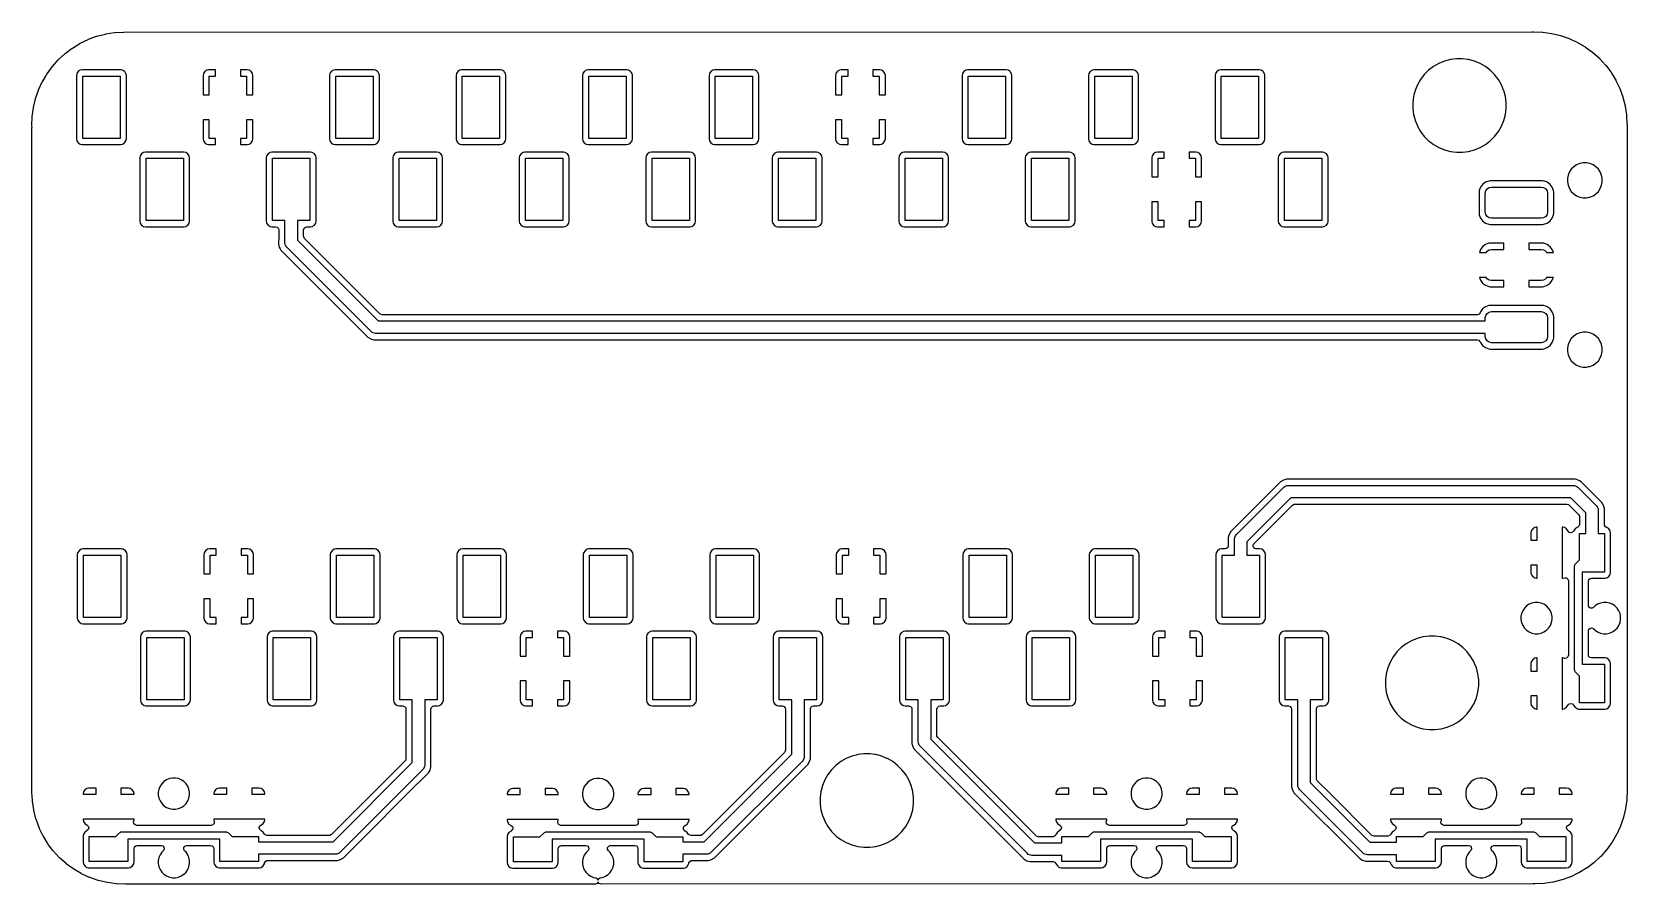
# Model space of a CAD drawing. Extents: x 186.6 to 250.7, y -128.5 to -94.2.
import ezdxf

# ---------------------------------------------------------------- set-up
doc = ezdxf.new("R2010")
doc.units = 0
doc.layers.add('BLACK', color=7, linetype='CONTINUOUS')

msp = doc.modelspace()

# ---------------------------------------------------------------- linework, layer by layer
at = {"layer": 'BLACK', "linetype": 'CONTINUOUS'}
for p, q in [((188.222278, -94.892815), (188.523619, -94.708624)), ((188.523619, -94.708624), (188.534369, -94.702762)), ((188.534369, -94.702762), (188.85241, -94.549197)), ((188.85241, -94.549197), (188.863663, -94.544435)), ((188.863663, -94.544435), (189.195303, -94.422997)), ((189.195303, -94.422997), (189.206974, -94.419366)), ((189.206974, -94.419366), (189.548974, -94.331237)), ((189.548974, -94.331237), (189.560947, -94.328775)), ((189.560947, -94.328775), (189.909979, -94.274814)), ((189.909979, -94.274814), (189.92214, -94.273545)), ((189.92214, -94.273545), (190.276879, -94.254168)), ((190.276879, -94.254168), (190.283582, -94.253984)), ((190.283582, -94.253984), (246.826524, -94.247057)), ((246.826524, -94.247057), (246.830291, -94.248005)), ((246.830291, -94.248005), (246.892367, -94.247049)), ((246.892367, -94.247049), (246.895769, -94.247048)), ((246.895769, -94.247048), (246.899964, -94.247119)), ((246.899964, -94.247119), (247.256438, -94.259309)), ((247.256438, -94.259309), (247.268649, -94.260334)), ((247.268649, -94.260334), (247.619839, -94.307433)), ((247.619839, -94.307433), (247.631896, -94.309663)), ((247.631896, -94.309663), (247.976693, -94.391288)), ((247.976693, -94.391288), (247.988487, -94.394706)), ((247.988487, -94.394706), (248.323489, -94.510047)), ((248.323489, -94.510047), (248.334893, -94.514617)), ((248.334893, -94.514617), (248.40437, -94.546541)), ((248.40437, -94.546541), (248.656839, -94.66255)), ((248.656839, -94.66255), (248.667736, -94.668227)), ((248.667736, -94.668227), (248.973473, -94.847305)), ((187.418855, -95.633248), (187.653239, -95.36907)), ((187.653239, -95.36907), (187.661796, -95.360335)), ((187.661796, -95.360335), (187.921125, -95.120545)), ((187.921125, -95.120545), (187.930471, -95.112723)), ((187.930471, -95.112723), (188.212191, -94.899688)), ((188.212191, -94.899688), (188.222278, -94.892815)), ((243.320837, -95.420225), (243.093714, -95.514303)), ((243.320847, -95.420222), (243.320837, -95.420225)), ((243.411305, -95.395984), (243.320847, -95.420222)), ((243.558323, -95.356591), (243.411305, -95.395984)), ((243.570059, -95.355045), (243.558323, -95.356591)), ((243.802065, -95.3245), (243.570059, -95.355045)), ((243.802073, -95.3245), (243.802065, -95.3245)), ((244.047927, -95.3245), (243.802073, -95.3245)), ((244.047934, -95.3245), (244.047927, -95.3245)), ((244.250939, -95.351227), (244.047934, -95.3245)), ((244.291677, -95.356591), (244.250939, -95.351227)), ((244.529153, -95.420222), (244.291677, -95.356591)), ((244.529155, -95.420223), (244.529153, -95.420222)), ((244.529162, -95.420225), (244.529155, -95.420223)), ((244.756285, -95.514303), (244.529162, -95.420225)), ((248.973473, -94.847305), (248.983718, -94.854008)), ((248.983718, -94.854008), (249.270239, -95.062474)), ((249.270239, -95.062474), (249.279804, -95.070187)), ((249.279804, -95.070187), (249.544263, -95.305967)), ((249.544263, -95.305967), (249.553018, -95.314588)), ((249.553018, -95.314588), (249.792852, -95.575395)), ((187.019383, -96.244112), (187.164515, -95.995321)), ((187.164515, -95.995321), (187.197347, -95.939039)), ((187.197347, -95.939039), (187.204011, -95.92881)), ((187.204011, -95.92881), (187.411201, -95.642785)), ((187.411201, -95.642785), (187.418855, -95.633248)), ((188.404032, -95.922264), (188.3895, -95.995321)), ((188.3895, -95.995321), (188.3895, -98.544678)), ((188.404033, -95.92226), (188.404032, -95.922264)), ((188.459399, -95.839399), (188.404033, -95.92226)), ((188.54226, -95.784033), (188.459399, -95.839399)), ((188.542264, -95.784032), (188.54226, -95.784033)), ((188.615323, -95.7695), (188.542264, -95.784032)), ((188.615326, -95.7695), (188.615323, -95.7695)), ((190.164674, -95.7695), (188.615326, -95.7695)), ((188.64, -98.52), (188.64, -96.02)), ((188.64, -96.02), (190.14, -96.02)), ((190.14, -96.02), (190.14, -98.52)), ((190.164677, -95.7695), (190.164674, -95.7695)), ((190.237735, -95.784032), (190.164677, -95.7695)), ((190.237739, -95.784033), (190.237735, -95.784032)), ((190.23774, -95.784034), (190.237739, -95.784033)), ((190.320601, -95.839399), (190.23774, -95.784034)), ((190.339771, -95.86809), (190.320601, -95.839399)), ((190.375966, -95.92226), (190.339771, -95.86809)), ((190.375967, -95.922264), (190.375966, -95.92226)), ((190.390499, -95.995321), (190.375967, -95.922264)), ((190.3905, -95.995323), (190.390499, -95.995321)), ((190.3905, -95.995326), (190.3905, -95.995323)), ((190.3905, -95.995371), (190.3905, -95.995326)), ((190.3905, -98.544628), (190.3905, -95.995371)), ((193.484503, -95.922459), (193.47, -95.995371)), ((193.47, -95.995371), (193.47, -96.77)), ((193.484505, -95.922455), (193.484503, -95.922459)), ((193.53976, -95.83976), (193.484505, -95.922455)), ((193.622455, -95.784505), (193.53976, -95.83976)), ((193.622459, -95.784503), (193.622455, -95.784505)), ((193.695373, -95.77), (193.622459, -95.784503)), ((193.97, -95.77), (193.695373, -95.77)), ((193.72, -96.77), (193.72, -96.02)), ((193.72, -96.02), (193.97, -96.02)), ((193.97, -96.02), (193.97, -95.77)), ((195.244627, -95.77), (194.97, -95.77)), ((194.97, -95.77), (194.97, -96.02)), ((194.97, -96.02), (195.22, -96.02)), ((195.22, -96.02), (195.22, -96.77)), ((195.31754, -95.784503), (195.244627, -95.77)), ((195.317544, -95.784505), (195.31754, -95.784503)), ((195.400239, -95.83976), (195.317544, -95.784505)), ((195.455494, -95.922455), (195.400239, -95.83976)), ((195.455496, -95.922459), (195.455494, -95.922455)), ((195.46999, -95.995321), (195.455496, -95.922459)), ((195.47, -95.995372), (195.46999, -95.995321)), ((195.47, -96.77), (195.47, -95.995372)), ((198.564032, -95.922264), (198.5495, -95.995321)), ((198.5495, -95.995321), (198.5495, -98.544678)), ((198.564033, -95.92226), (198.564032, -95.922264)), ((198.619399, -95.839399), (198.564033, -95.92226)), ((198.70226, -95.784033), (198.619399, -95.839399)), ((198.702264, -95.784032), (198.70226, -95.784033)), ((198.775323, -95.7695), (198.702264, -95.784032)), ((198.775326, -95.7695), (198.775323, -95.7695)), ((200.324674, -95.7695), (198.775326, -95.7695)), ((198.8, -98.52), (198.8, -96.02)), ((198.8, -96.02), (200.3, -96.02)), ((200.3, -96.02), (200.3, -98.52)), ((200.324677, -95.7695), (200.324674, -95.7695)), ((200.397735, -95.784032), (200.324677, -95.7695)), ((200.397739, -95.784033), (200.397735, -95.784032)), ((200.39774, -95.784034), (200.397739, -95.784033)), ((200.480601, -95.839399), (200.39774, -95.784034)), ((200.499771, -95.86809), (200.480601, -95.839399)), ((200.535966, -95.92226), (200.499771, -95.86809)), ((200.535967, -95.922264), (200.535966, -95.92226)), ((200.550499, -95.995321), (200.535967, -95.922264)), ((200.5505, -95.995323), (200.550499, -95.995321)), ((200.5505, -95.995326), (200.5505, -95.995323)), ((200.5505, -98.544674), (200.5505, -95.995326)), ((203.644032, -95.922264), (203.6295, -95.995321)), ((203.6295, -95.995321), (203.6295, -98.544678)), ((203.644033, -95.92226), (203.644032, -95.922264)), ((203.699399, -95.839399), (203.644033, -95.92226)), ((203.78226, -95.784033), (203.699399, -95.839399)), ((203.782264, -95.784032), (203.78226, -95.784033)), ((203.855323, -95.7695), (203.782264, -95.784032)), ((203.855326, -95.7695), (203.855323, -95.7695)), ((205.404674, -95.7695), (203.855326, -95.7695)), ((203.88, -98.52), (203.88, -96.02)), ((203.88, -96.02), (205.38, -96.02)), ((205.38, -96.02), (205.38, -98.52)), ((205.404677, -95.7695), (205.404674, -95.7695)), ((205.477735, -95.784032), (205.404677, -95.7695)), ((205.477739, -95.784033), (205.477735, -95.784032)), ((205.47774, -95.784034), (205.477739, -95.784033)), ((205.560601, -95.839399), (205.47774, -95.784034)), ((205.579771, -95.86809), (205.560601, -95.839399)), ((205.615966, -95.92226), (205.579771, -95.86809)), ((205.615967, -95.922264), (205.615966, -95.92226)), ((205.630499, -95.995321), (205.615967, -95.922264)), ((205.6305, -95.995323), (205.630499, -95.995321)), ((205.6305, -95.995326), (205.6305, -95.995323)), ((205.6305, -98.544674), (205.6305, -95.995326)), ((208.724032, -95.922264), (208.7095, -95.995321)), ((208.7095, -95.995321), (208.7095, -98.544678)), ((208.724033, -95.92226), (208.724032, -95.922264)), ((208.779399, -95.839399), (208.724033, -95.92226)), ((208.86226, -95.784033), (208.779399, -95.839399)), ((208.862264, -95.784032), (208.86226, -95.784033)), ((208.935323, -95.7695), (208.862264, -95.784032)), ((208.935326, -95.7695), (208.935323, -95.7695)), ((210.484674, -95.7695), (208.935326, -95.7695)), ((208.96, -98.52), (208.96, -96.02)), ((208.96, -96.02), (210.46, -96.02)), ((210.46, -96.02), (210.46, -98.52)), ((210.484677, -95.7695), (210.484674, -95.7695)), ((210.557735, -95.784032), (210.484677, -95.7695)), ((210.557739, -95.784033), (210.557735, -95.784032)), ((210.55774, -95.784034), (210.557739, -95.784033)), ((210.640601, -95.839399), (210.55774, -95.784034)), ((210.659771, -95.86809), (210.640601, -95.839399)), ((210.695966, -95.92226), (210.659771, -95.86809)), ((210.695967, -95.922264), (210.695966, -95.92226)), ((210.710499, -95.995321), (210.695967, -95.922264)), ((210.7105, -95.995323), (210.710499, -95.995321)), ((210.7105, -95.995326), (210.7105, -95.995323)), ((210.7105, -98.544674), (210.7105, -95.995326)), ((213.804032, -95.922264), (213.7895, -95.995321)), ((213.7895, -95.995321), (213.7895, -98.544678)), ((213.804033, -95.92226), (213.804032, -95.922264)), ((213.859399, -95.839399), (213.804033, -95.92226)), ((213.94226, -95.784033), (213.859399, -95.839399)), ((213.942264, -95.784032), (213.94226, -95.784033)), ((214.015323, -95.7695), (213.942264, -95.784032)), ((214.015326, -95.7695), (214.015323, -95.7695)), ((215.564674, -95.7695), (214.015326, -95.7695)), ((214.04, -98.52), (214.04, -96.02)), ((214.04, -96.02), (215.54, -96.02)), ((215.54, -96.02), (215.54, -98.52)), ((215.564677, -95.7695), (215.564674, -95.7695)), ((215.637735, -95.784032), (215.564677, -95.7695)), ((215.637739, -95.784033), (215.637735, -95.784032)), ((215.63774, -95.784034), (215.637739, -95.784033)), ((215.720601, -95.839399), (215.63774, -95.784034)), ((215.739771, -95.86809), (215.720601, -95.839399)), ((215.775966, -95.92226), (215.739771, -95.86809)), ((215.775967, -95.922264), (215.775966, -95.92226)), ((215.790499, -95.995321), (215.775967, -95.922264)), ((215.7905, -95.995323), (215.790499, -95.995321)), ((215.7905, -95.995326), (215.7905, -95.995323)), ((215.7905, -95.995371), (215.7905, -95.995326)), ((215.7905, -98.544628), (215.7905, -95.995371)), ((218.884503, -95.922459), (218.87, -95.995371)), ((218.87, -95.995371), (218.87, -96.77)), ((218.884505, -95.922455), (218.884503, -95.922459)), ((218.93976, -95.83976), (218.884505, -95.922455)), ((219.022455, -95.784505), (218.93976, -95.83976)), ((219.022459, -95.784503), (219.022455, -95.784505)), ((219.095373, -95.77), (219.022459, -95.784503)), ((219.37, -95.77), (219.095373, -95.77)), ((219.12, -96.77), (219.12, -96.02)), ((219.12, -96.02), (219.37, -96.02)), ((219.37, -96.02), (219.37, -95.77)), ((220.644627, -95.77), (220.37, -95.77)), ((220.37, -95.77), (220.37, -96.02)), ((220.37, -96.02), (220.62, -96.02)), ((220.62, -96.02), (220.62, -96.77)), ((220.71754, -95.784503), (220.644627, -95.77)), ((220.717544, -95.784505), (220.71754, -95.784503)), ((220.800239, -95.83976), (220.717544, -95.784505)), ((220.855494, -95.922455), (220.800239, -95.83976)), ((220.855496, -95.922459), (220.855494, -95.922455)), ((220.86999, -95.995321), (220.855496, -95.922459)), ((220.87, -95.995372), (220.86999, -95.995321)), ((220.87, -96.77), (220.87, -95.995372)), ((223.964032, -95.922264), (223.9495, -95.995321)), ((223.9495, -95.995321), (223.9495, -98.544678)), ((223.964033, -95.92226), (223.964032, -95.922264)), ((224.019399, -95.839399), (223.964033, -95.92226)), ((224.10226, -95.784033), (224.019399, -95.839399)), ((224.102264, -95.784032), (224.10226, -95.784033)), ((224.175323, -95.7695), (224.102264, -95.784032)), ((224.175326, -95.7695), (224.175323, -95.7695)), ((225.724674, -95.7695), (224.175326, -95.7695)), ((224.2, -98.52), (224.2, -96.02)), ((224.2, -96.02), (225.7, -96.02)), ((225.7, -96.02), (225.7, -98.52)), ((225.724677, -95.7695), (225.724674, -95.7695)), ((225.797735, -95.784032), (225.724677, -95.7695)), ((225.797739, -95.784033), (225.797735, -95.784032)), ((225.79774, -95.784034), (225.797739, -95.784033)), ((225.880601, -95.839399), (225.79774, -95.784034)), ((225.899771, -95.86809), (225.880601, -95.839399)), ((225.935966, -95.92226), (225.899771, -95.86809)), ((225.935967, -95.922264), (225.935966, -95.92226)), ((225.950499, -95.995321), (225.935967, -95.922264)), ((225.9505, -95.995323), (225.950499, -95.995321)), ((225.9505, -95.995326), (225.9505, -95.995323)), ((225.9505, -98.544674), (225.9505, -95.995326)), ((229.044032, -95.922264), (229.0295, -95.995321)), ((229.0295, -95.995321), (229.0295, -98.544678)), ((229.044033, -95.92226), (229.044032, -95.922264)), ((229.099399, -95.839399), (229.044033, -95.92226)), ((229.18226, -95.784033), (229.099399, -95.839399)), ((229.182264, -95.784032), (229.18226, -95.784033)), ((229.255323, -95.7695), (229.182264, -95.784032)), ((229.255326, -95.7695), (229.255323, -95.7695)), ((230.804674, -95.7695), (229.255326, -95.7695)), ((229.28, -98.52), (229.28, -96.02)), ((229.28, -96.02), (230.78, -96.02)), ((230.78, -96.02), (230.78, -98.52)), ((230.804677, -95.7695), (230.804674, -95.7695)), ((230.877735, -95.784032), (230.804677, -95.7695)), ((230.877739, -95.784033), (230.877735, -95.784032)), ((230.87774, -95.784034), (230.877739, -95.784033)), ((230.960601, -95.839399), (230.87774, -95.784034)), ((230.979771, -95.86809), (230.960601, -95.839399)), ((231.015966, -95.92226), (230.979771, -95.86809)), ((231.015967, -95.922264), (231.015966, -95.92226)), ((231.030499, -95.995321), (231.015967, -95.922264)), ((231.0305, -95.995323), (231.030499, -95.995321)), ((231.0305, -95.995326), (231.0305, -95.995323)), ((231.0305, -98.544674), (231.0305, -95.995326)), ((234.124032, -95.922264), (234.1095, -95.995321)), ((234.1095, -95.995321), (234.1095, -98.544678)), ((234.124033, -95.92226), (234.124032, -95.922264)), ((234.179399, -95.839399), (234.124033, -95.92226)), ((234.26226, -95.784033), (234.179399, -95.839399)), ((234.262264, -95.784032), (234.26226, -95.784033)), ((234.335323, -95.7695), (234.262264, -95.784032)), ((234.335326, -95.7695), (234.335323, -95.7695)), ((235.884674, -95.7695), (234.335326, -95.7695)), ((234.36, -98.52), (234.36, -96.02)), ((234.36, -96.02), (235.86, -96.02)), ((235.86, -96.02), (235.86, -98.52)), ((235.884677, -95.7695), (235.884674, -95.7695)), ((235.957735, -95.784032), (235.884677, -95.7695)), ((235.957739, -95.784033), (235.957735, -95.784032)), ((235.95774, -95.784034), (235.957739, -95.784033)), ((236.040601, -95.839399), (235.95774, -95.784034)), ((236.059771, -95.86809), (236.040601, -95.839399)), ((236.095966, -95.92226), (236.059771, -95.86809)), ((236.095967, -95.922264), (236.095966, -95.92226)), ((236.110499, -95.995321), (236.095967, -95.922264)), ((236.1105, -95.995323), (236.110499, -95.995321)), ((236.1105, -95.995326), (236.1105, -95.995323)), ((236.1105, -97.077065), (236.1105, -95.995326)), ((242.511897, -95.960745), (242.362236, -96.155787)), ((242.511903, -95.960738), (242.511897, -95.960745)), ((242.685738, -95.786903), (242.511903, -95.960738)), ((242.685745, -95.786897), (242.685738, -95.786903)), ((242.880787, -95.637236), (242.685745, -95.786897)), ((243.093705, -95.514307), (242.880787, -95.637236)), ((243.093714, -95.514303), (243.093705, -95.514307)), ((244.756292, -95.514306), (244.756285, -95.514303)), ((244.969208, -95.637233), (244.756292, -95.514306)), ((244.969211, -95.637235), (244.969208, -95.637233)), ((244.969212, -95.637236), (244.969211, -95.637235)), ((245.164254, -95.786897), (244.969212, -95.637236)), ((245.164261, -95.786903), (245.164254, -95.786897)), ((245.338096, -95.960738), (245.164261, -95.786903)), ((245.338102, -95.960745), (245.338096, -95.960738)), ((245.364637, -95.995326), (245.338102, -95.960745)), ((245.487767, -96.155792), (245.364637, -95.995326)), ((249.792852, -95.575395), (249.800698, -95.584824)), ((249.800698, -95.584824), (249.991984, -95.839399)), ((249.991984, -95.839399), (250.013542, -95.86809)), ((250.013542, -95.86809), (250.020427, -95.878267)), ((250.020427, -95.878267), (250.204179, -96.181189)), ((186.747631, -96.921516), (186.862228, -96.587448)), ((186.862228, -96.587448), (186.866767, -96.576081)), ((186.866767, -96.576081), (187.013759, -96.254949)), ((187.013759, -96.254949), (187.019383, -96.244112)), ((242.145222, -96.595847), (242.093799, -96.787764)), ((242.145225, -96.595837), (242.145222, -96.595847)), ((242.239303, -96.368714), (242.145225, -96.595837)), ((242.239307, -96.368705), (242.239303, -96.368714)), ((242.362236, -96.155787), (242.239307, -96.368705)), ((245.610694, -96.368708), (245.487767, -96.155792)), ((245.610696, -96.368714), (245.610694, -96.368708)), ((245.698899, -96.581655), (245.610696, -96.368714)), ((245.704778, -96.595847), (245.698899, -96.581655)), ((245.768409, -96.833323), (245.704778, -96.595847)), ((250.204179, -96.181189), (250.210024, -96.191998)), ((250.210024, -96.191998), (250.362897, -96.511628)), ((250.362897, -96.511628), (250.367643, -96.522962)), ((250.367643, -96.522962), (250.48813, -96.85615)), ((186.614175, -97.639076), (186.660949, -97.289015)), ((186.660949, -97.289015), (186.663164, -97.276993)), ((186.663164, -97.276993), (186.744243, -96.933251)), ((186.744243, -96.933251), (186.747631, -96.921516)), ((193.47, -96.77), (193.72, -96.77)), ((195.22, -96.77), (195.47, -96.77)), ((218.87, -96.77), (219.12, -96.77)), ((220.62, -96.77), (220.87, -96.77)), ((236.1105, -98.544674), (236.1105, -97.077065)), ((242.08159, -96.833331), (242.0495, -97.077065)), ((242.0495, -97.077065), (242.0495, -97.322934)), ((242.0495, -97.322934), (242.066737, -97.453854)), ((242.081592, -96.83332), (242.08159, -96.833331)), ((242.093799, -96.787764), (242.081592, -96.83332)), ((245.8005, -97.077073), (245.768409, -96.833323)), ((245.768409, -97.566677), (245.8005, -97.322927)), ((245.8005, -97.322927), (245.8005, -97.077073)), ((250.48813, -96.85615), (250.491731, -96.867898)), ((250.491731, -96.867898), (250.578651, -97.211382)), ((250.578651, -97.211382), (250.581071, -97.223429)), ((250.581071, -97.223429), (250.633565, -97.573811)), ((186.600997, -98.010645), (186.601068, -98.006504)), ((186.601068, -98.006504), (186.613155, -97.651273)), ((186.613155, -97.651273), (186.614175, -97.639076)), ((193.72, -97.77), (193.47, -97.77)), ((193.47, -97.77), (193.47, -98.544628)), ((193.72, -98.52), (193.72, -97.77)), ((195.47, -97.77), (195.22, -97.77)), ((195.22, -97.77), (195.22, -98.52)), ((195.47, -98.544626), (195.47, -97.77)), ((219.12, -97.77), (218.87, -97.77)), ((218.87, -97.77), (218.87, -98.544628)), ((219.12, -98.52), (219.12, -97.77)), ((220.87, -97.77), (220.62, -97.77)), ((220.62, -97.77), (220.62, -98.52)), ((220.87, -98.544626), (220.87, -97.77)), ((242.066737, -97.453854), (242.081591, -97.566677)), ((242.081591, -97.566677), (242.127712, -97.738804)), ((242.127712, -97.738804), (242.145222, -97.804152)), ((242.145222, -97.804152), (242.145225, -97.804162)), ((242.145225, -97.804162), (242.235365, -98.021778)), ((245.610694, -98.031292), (245.704778, -97.804153)), ((245.704778, -97.804153), (245.768409, -97.566677)), ((250.633565, -97.573811), (250.634782, -97.586038)), ((250.634782, -97.586038), (250.65243, -97.941689)), ((250.65243, -97.941689), (250.652582, -97.947818)), ((250.652582, -97.947818), (250.652583, -98.011951)), ((186.600829, -99.295321), (186.600989, -98.080064)), ((186.600989, -98.080064), (186.601952, -98.076236)), ((186.600997, -98.014238), (186.600997, -98.010645)), ((186.601952, -98.076236), (186.600997, -98.014238)), ((188.3895, -98.544678), (188.404032, -98.617735)), ((188.404032, -98.617735), (188.404033, -98.617739)), ((188.404033, -98.617739), (188.404034, -98.61774)), ((188.404034, -98.61774), (188.459399, -98.700601)), ((190.14, -98.52), (188.64, -98.52)), ((190.320601, -98.700601), (190.375966, -98.61774)), ((190.375966, -98.61774), (190.3905, -98.544674)), ((190.3905, -98.544674), (190.3905, -98.544628)), ((193.47, -98.544628), (193.484503, -98.61754)), ((193.484503, -98.61754), (193.484505, -98.617544)), ((193.484505, -98.617544), (193.53976, -98.700239)), ((193.97, -98.52), (193.72, -98.52)), ((193.97, -98.77), (193.97, -98.52)), ((195.22, -98.52), (194.97, -98.52)), ((194.97, -98.52), (194.97, -98.77)), ((195.400239, -98.700239), (195.455494, -98.617544)), ((195.455494, -98.617544), (195.455496, -98.61754)), ((195.455496, -98.61754), (195.469999, -98.544628)), ((195.469999, -98.544628), (195.47, -98.544626)), ((198.5495, -98.544678), (198.564032, -98.617735)), ((198.564032, -98.617735), (198.564033, -98.617739)), ((198.564033, -98.617739), (198.564034, -98.61774)), ((198.564034, -98.61774), (198.619399, -98.700601)), ((200.3, -98.52), (198.8, -98.52)), ((200.480601, -98.700601), (200.535966, -98.61774)), ((200.535966, -98.61774), (200.5505, -98.544674)), ((203.6295, -98.544678), (203.644032, -98.617735)), ((203.644032, -98.617735), (203.644033, -98.617739)), ((203.644033, -98.617739), (203.644034, -98.61774)), ((203.644034, -98.61774), (203.699399, -98.700601)), ((205.38, -98.52), (203.88, -98.52)), ((205.560601, -98.700601), (205.615966, -98.61774)), ((205.615966, -98.61774), (205.6305, -98.544674)), ((208.7095, -98.544678), (208.724032, -98.617735)), ((208.724032, -98.617735), (208.724033, -98.617739)), ((208.724033, -98.617739), (208.724034, -98.61774)), ((208.724034, -98.61774), (208.779399, -98.700601)), ((210.46, -98.52), (208.96, -98.52)), ((210.640601, -98.700601), (210.695966, -98.61774)), ((210.695966, -98.61774), (210.7105, -98.544674)), ((213.7895, -98.544678), (213.804032, -98.617735)), ((213.804032, -98.617735), (213.804033, -98.617739)), ((213.804033, -98.617739), (213.804034, -98.61774)), ((213.804034, -98.61774), (213.859399, -98.700601)), ((215.54, -98.52), (214.04, -98.52)), ((215.720601, -98.700601), (215.775966, -98.61774)), ((215.775966, -98.61774), (215.7905, -98.544674)), ((215.7905, -98.544674), (215.7905, -98.544628)), ((218.87, -98.544628), (218.884503, -98.61754)), ((218.884503, -98.61754), (218.884505, -98.617544)), ((218.884505, -98.617544), (218.93976, -98.700239)), ((219.37, -98.52), (219.12, -98.52)), ((219.37, -98.77), (219.37, -98.52)), ((220.62, -98.52), (220.37, -98.52)), ((220.37, -98.52), (220.37, -98.77)), ((220.800239, -98.700239), (220.855494, -98.617544)), ((220.855494, -98.617544), (220.855496, -98.61754)), ((220.855496, -98.61754), (220.869999, -98.544628)), ((220.869999, -98.544628), (220.87, -98.544626)), ((223.9495, -98.544678), (223.964032, -98.617735)), ((223.964032, -98.617735), (223.964033, -98.617739)), ((223.964033, -98.617739), (223.964034, -98.61774)), ((223.964034, -98.61774), (224.019399, -98.700601)), ((225.7, -98.52), (224.2, -98.52)), ((225.880601, -98.700601), (225.935966, -98.61774)), ((225.935966, -98.61774), (225.9505, -98.544674)), ((229.0295, -98.544678), (229.044032, -98.617735)), ((229.044032, -98.617735), (229.044033, -98.617739)), ((229.044033, -98.617739), (229.044034, -98.61774)), ((229.044034, -98.61774), (229.099399, -98.700601)), ((230.78, -98.52), (229.28, -98.52)), ((230.960601, -98.700601), (231.015966, -98.61774)), ((231.015966, -98.61774), (231.0305, -98.544674)), ((234.1095, -98.544678), (234.124032, -98.617735)), ((234.124032, -98.617735), (234.124033, -98.617739)), ((234.124033, -98.617739), (234.124034, -98.61774)), ((234.124034, -98.61774), (234.179399, -98.700601)), ((235.86, -98.52), (234.36, -98.52)), ((236.040601, -98.700601), (236.095966, -98.61774)), ((236.095966, -98.61774), (236.1105, -98.544674)), ((242.235365, -98.021778), (242.239306, -98.031292)), ((242.239306, -98.031292), (242.362233, -98.244208)), ((242.362233, -98.244208), (242.362235, -98.244211)), ((242.362235, -98.244211), (242.362236, -98.244212)), ((242.362236, -98.244212), (242.511897, -98.439254)), ((242.511897, -98.439254), (242.511903, -98.439261)), ((242.511903, -98.439261), (242.685738, -98.613096)), ((242.685738, -98.613096), (242.685745, -98.613102)), ((242.685745, -98.613102), (242.799304, -98.700239)), ((244.969208, -98.762767), (245.164256, -98.613101)), ((245.164256, -98.613101), (245.338101, -98.439256)), ((245.338101, -98.439256), (245.487767, -98.244208)), ((245.487767, -98.244208), (245.610694, -98.031292)), ((250.652583, -98.011951), (250.65259, -98.011979)), ((250.65259, -98.011979), (250.652591, -98.01961)), ((250.652591, -98.01961), (250.652592, -98.019611)), ((250.652592, -98.019611), (250.656394, -124.60992)), ((188.459399, -98.700601), (188.541554, -98.755494)), ((188.541554, -98.755494), (188.54226, -98.755966)), ((188.54226, -98.755966), (188.542264, -98.755967)), ((188.542264, -98.755967), (188.615321, -98.770499)), ((188.615321, -98.770499), (188.615324, -98.7705)), ((188.615324, -98.7705), (188.615326, -98.7705)), ((188.615326, -98.7705), (190.164676, -98.7705)), ((190.164676, -98.7705), (190.164677, -98.770499)), ((190.164677, -98.770499), (190.23774, -98.755966)), ((190.23774, -98.755966), (190.320601, -98.700601)), ((190.944032, -99.222264), (190.9295, -99.295321)), ((190.944033, -99.22226), (190.944032, -99.222264)), ((190.999399, -99.139399), (190.944033, -99.22226)), ((191.08226, -99.084033), (190.999399, -99.139399)), ((191.082264, -99.084032), (191.08226, -99.084033)), ((191.155323, -99.0695), (191.082264, -99.084032)), ((191.155326, -99.0695), (191.155323, -99.0695)), ((192.704674, -99.0695), (191.155326, -99.0695)), ((192.704677, -99.0695), (192.704674, -99.0695)), ((192.777735, -99.084032), (192.704677, -99.0695)), ((192.777739, -99.084033), (192.777735, -99.084032)), ((192.77774, -99.084034), (192.777739, -99.084033)), ((192.860601, -99.139399), (192.77774, -99.084034)), ((192.915966, -99.22226), (192.860601, -99.139399)), ((192.915967, -99.222264), (192.915966, -99.22226)), ((192.930499, -99.295321), (192.915967, -99.222264)), ((193.53976, -98.700239), (193.622455, -98.755494)), ((193.622455, -98.755494), (193.622459, -98.755496)), ((193.622459, -98.755496), (193.695371, -98.769999)), ((193.695371, -98.769999), (193.695374, -98.77)), ((193.695374, -98.77), (193.97, -98.77)), ((194.97, -98.77), (195.244626, -98.77)), ((195.244626, -98.77), (195.244628, -98.769999)), ((195.244628, -98.769999), (195.31754, -98.755496)), ((195.31754, -98.755496), (195.317544, -98.755494)), ((195.317544, -98.755494), (195.400239, -98.700239)), ((196.024032, -99.222264), (196.0095, -99.295321)), ((196.024033, -99.22226), (196.024032, -99.222264)), ((196.079399, -99.139399), (196.024033, -99.22226)), ((196.16226, -99.084033), (196.079399, -99.139399)), ((196.162264, -99.084032), (196.16226, -99.084033)), ((196.235323, -99.0695), (196.162264, -99.084032)), ((196.235326, -99.0695), (196.235323, -99.0695)), ((197.784674, -99.0695), (196.235326, -99.0695)), ((197.784677, -99.0695), (197.784674, -99.0695)), ((197.857735, -99.084032), (197.784677, -99.0695)), ((197.857739, -99.084033), (197.857735, -99.084032)), ((197.85774, -99.084034), (197.857739, -99.084033)), ((197.940601, -99.139399), (197.85774, -99.084034)), ((197.995966, -99.22226), (197.940601, -99.139399)), ((197.995967, -99.222264), (197.995966, -99.22226)), ((198.010499, -99.295321), (197.995967, -99.222264)), ((198.619399, -98.700601), (198.701554, -98.755494)), ((198.701554, -98.755494), (198.70226, -98.755966)), ((198.70226, -98.755966), (198.702264, -98.755967)), ((198.702264, -98.755967), (198.775321, -98.770499)), ((198.775321, -98.770499), (198.775324, -98.7705)), ((198.775324, -98.7705), (198.775326, -98.7705)), ((198.775326, -98.7705), (200.324676, -98.7705)), ((200.324676, -98.7705), (200.324677, -98.770499)), ((200.324677, -98.770499), (200.39774, -98.755966)), ((200.39774, -98.755966), (200.480601, -98.700601)), ((201.104032, -99.222264), (201.0895, -99.295321)), ((201.104033, -99.22226), (201.104032, -99.222264)), ((201.159399, -99.139399), (201.104033, -99.22226)), ((201.24226, -99.084033), (201.159399, -99.139399)), ((201.242264, -99.084032), (201.24226, -99.084033)), ((201.315323, -99.0695), (201.242264, -99.084032)), ((201.315326, -99.0695), (201.315323, -99.0695)), ((202.864674, -99.0695), (201.315326, -99.0695)), ((202.864677, -99.0695), (202.864674, -99.0695)), ((202.937735, -99.084032), (202.864677, -99.0695)), ((202.937739, -99.084033), (202.937735, -99.084032)), ((202.93774, -99.084034), (202.937739, -99.084033)), ((203.020601, -99.139399), (202.93774, -99.084034)), ((203.075966, -99.22226), (203.020601, -99.139399)), ((203.075967, -99.222264), (203.075966, -99.22226)), ((203.090499, -99.295321), (203.075967, -99.222264)), ((203.699399, -98.700601), (203.781554, -98.755494)), ((203.781554, -98.755494), (203.78226, -98.755966)), ((203.78226, -98.755966), (203.782264, -98.755967)), ((203.782264, -98.755967), (203.855321, -98.770499)), ((203.855321, -98.770499), (203.855324, -98.7705)), ((203.855324, -98.7705), (203.855326, -98.7705)), ((203.855326, -98.7705), (205.404676, -98.7705)), ((205.404676, -98.7705), (205.404677, -98.770499)), ((205.404677, -98.770499), (205.47774, -98.755966)), ((205.47774, -98.755966), (205.560601, -98.700601)), ((206.184032, -99.222264), (206.1695, -99.295321)), ((206.184033, -99.22226), (206.184032, -99.222264)), ((206.239399, -99.139399), (206.184033, -99.22226)), ((206.32226, -99.084033), (206.239399, -99.139399)), ((206.322264, -99.084032), (206.32226, -99.084033)), ((206.395323, -99.0695), (206.322264, -99.084032)), ((206.395326, -99.0695), (206.395323, -99.0695)), ((207.944674, -99.0695), (206.395326, -99.0695)), ((207.944677, -99.0695), (207.944674, -99.0695)), ((208.017735, -99.084032), (207.944677, -99.0695)), ((208.017739, -99.084033), (208.017735, -99.084032)), ((208.01774, -99.084034), (208.017739, -99.084033)), ((208.100601, -99.139399), (208.01774, -99.084034)), ((208.155966, -99.22226), (208.100601, -99.139399)), ((208.155967, -99.222264), (208.155966, -99.22226)), ((208.170499, -99.295321), (208.155967, -99.222264)), ((208.779399, -98.700601), (208.861554, -98.755494)), ((208.861554, -98.755494), (208.86226, -98.755966)), ((208.86226, -98.755966), (208.862264, -98.755967)), ((208.862264, -98.755967), (208.935321, -98.770499)), ((208.935321, -98.770499), (208.935324, -98.7705)), ((208.935324, -98.7705), (208.935326, -98.7705)), ((208.935326, -98.7705), (210.484676, -98.7705)), ((210.484676, -98.7705), (210.484677, -98.770499)), ((210.484677, -98.770499), (210.55774, -98.755966)), ((210.55774, -98.755966), (210.640601, -98.700601)), ((211.264032, -99.222264), (211.2495, -99.295321)), ((211.264033, -99.22226), (211.264032, -99.222264)), ((211.319399, -99.139399), (211.264033, -99.22226)), ((211.40226, -99.084033), (211.319399, -99.139399)), ((211.402264, -99.084032), (211.40226, -99.084033)), ((211.475323, -99.0695), (211.402264, -99.084032)), ((211.475326, -99.0695), (211.475323, -99.0695)), ((213.024674, -99.0695), (211.475326, -99.0695)), ((213.024677, -99.0695), (213.024674, -99.0695)), ((213.097735, -99.084032), (213.024677, -99.0695)), ((213.097739, -99.084033), (213.097735, -99.084032)), ((213.09774, -99.084034), (213.097739, -99.084033)), ((213.180601, -99.139399), (213.09774, -99.084034)), ((213.235966, -99.22226), (213.180601, -99.139399)), ((213.235967, -99.222264), (213.235966, -99.22226)), ((213.250499, -99.295321), (213.235967, -99.222264)), ((213.859399, -98.700601), (213.941554, -98.755494)), ((213.941554, -98.755494), (213.94226, -98.755966)), ((213.94226, -98.755966), (213.942264, -98.755967)), ((213.942264, -98.755967), (214.015321, -98.770499)), ((214.015321, -98.770499), (214.015324, -98.7705)), ((214.015324, -98.7705), (214.015326, -98.7705)), ((214.015326, -98.7705), (215.564676, -98.7705)), ((215.564676, -98.7705), (215.564677, -98.770499)), ((215.564677, -98.770499), (215.63774, -98.755966)), ((215.63774, -98.755966), (215.720601, -98.700601)), ((216.344032, -99.222264), (216.3295, -99.295321)), ((216.344033, -99.22226), (216.344032, -99.222264)), ((216.399399, -99.139399), (216.344033, -99.22226)), ((216.48226, -99.084033), (216.399399, -99.139399)), ((216.482264, -99.084032), (216.48226, -99.084033)), ((216.555323, -99.0695), (216.482264, -99.084032)), ((216.555326, -99.0695), (216.555323, -99.0695)), ((218.104674, -99.0695), (216.555326, -99.0695)), ((218.104677, -99.0695), (218.104674, -99.0695)), ((218.177735, -99.084032), (218.104677, -99.0695)), ((218.177739, -99.084033), (218.177735, -99.084032)), ((218.17774, -99.084034), (218.177739, -99.084033)), ((218.260601, -99.139399), (218.17774, -99.084034)), ((218.315966, -99.22226), (218.260601, -99.139399)), ((218.315967, -99.222264), (218.315966, -99.22226)), ((218.330499, -99.295321), (218.315967, -99.222264)), ((218.93976, -98.700239), (219.022455, -98.755494)), ((219.022455, -98.755494), (219.022459, -98.755496)), ((219.022459, -98.755496), (219.095371, -98.769999)), ((219.095371, -98.769999), (219.095374, -98.77)), ((219.095374, -98.77), (219.37, -98.77)), ((220.37, -98.77), (220.644626, -98.77)), ((220.644626, -98.77), (220.644628, -98.769999)), ((220.644628, -98.769999), (220.71754, -98.755496)), ((220.71754, -98.755496), (220.717544, -98.755494)), ((220.717544, -98.755494), (220.800239, -98.700239)), ((221.424032, -99.222264), (221.4095, -99.295321)), ((221.424033, -99.22226), (221.424032, -99.222264)), ((221.479399, -99.139399), (221.424033, -99.22226)), ((221.56226, -99.084033), (221.479399, -99.139399)), ((221.562264, -99.084032), (221.56226, -99.084033)), ((221.635323, -99.0695), (221.562264, -99.084032)), ((221.635326, -99.0695), (221.635323, -99.0695)), ((223.184674, -99.0695), (221.635326, -99.0695)), ((223.184677, -99.0695), (223.184674, -99.0695)), ((223.257735, -99.084032), (223.184677, -99.0695)), ((223.257739, -99.084033), (223.257735, -99.084032)), ((223.25774, -99.084034), (223.257739, -99.084033)), ((223.340601, -99.139399), (223.25774, -99.084034)), ((223.395966, -99.22226), (223.340601, -99.139399)), ((223.395967, -99.222264), (223.395966, -99.22226)), ((223.410499, -99.295321), (223.395967, -99.222264)), ((224.019399, -98.700601), (224.101554, -98.755494)), ((224.101554, -98.755494), (224.10226, -98.755966)), ((224.10226, -98.755966), (224.102264, -98.755967)), ((224.102264, -98.755967), (224.175321, -98.770499)), ((224.175321, -98.770499), (224.175324, -98.7705)), ((224.175324, -98.7705), (224.175326, -98.7705)), ((224.175326, -98.7705), (225.724676, -98.7705)), ((225.724676, -98.7705), (225.724677, -98.770499)), ((225.724677, -98.770499), (225.79774, -98.755966)), ((225.79774, -98.755966), (225.880601, -98.700601)), ((226.504032, -99.222264), (226.4895, -99.295321)), ((226.504033, -99.22226), (226.504032, -99.222264)), ((226.559399, -99.139399), (226.504033, -99.22226)), ((226.64226, -99.084033), (226.559399, -99.139399)), ((226.642264, -99.084032), (226.64226, -99.084033)), ((226.715323, -99.0695), (226.642264, -99.084032)), ((226.715326, -99.0695), (226.715323, -99.0695)), ((228.264674, -99.0695), (226.715326, -99.0695)), ((228.264677, -99.0695), (228.264674, -99.0695)), ((228.337735, -99.084032), (228.264677, -99.0695)), ((228.337739, -99.084033), (228.337735, -99.084032)), ((228.33774, -99.084034), (228.337739, -99.084033)), ((228.420601, -99.139399), (228.33774, -99.084034)), ((228.475966, -99.22226), (228.420601, -99.139399)), ((228.475967, -99.222264), (228.475966, -99.22226)), ((228.490499, -99.295321), (228.475967, -99.222264)), ((229.099399, -98.700601), (229.181554, -98.755494)), ((229.181554, -98.755494), (229.18226, -98.755966)), ((229.18226, -98.755966), (229.182264, -98.755967)), ((229.182264, -98.755967), (229.255321, -98.770499)), ((229.255321, -98.770499), (229.255324, -98.7705)), ((229.255324, -98.7705), (229.255326, -98.7705)), ((229.255326, -98.7705), (230.804676, -98.7705)), ((230.804676, -98.7705), (230.804677, -98.770499)), ((230.804677, -98.770499), (230.87774, -98.755966)), ((230.87774, -98.755966), (230.960601, -98.700601)), ((231.584503, -99.222459), (231.57, -99.295371)), ((231.584505, -99.222455), (231.584503, -99.222459)), ((231.63976, -99.13976), (231.584505, -99.222455)), ((231.722455, -99.084505), (231.63976, -99.13976)), ((231.722459, -99.084503), (231.722455, -99.084505)), ((231.795373, -99.07), (231.722459, -99.084503)), ((232.07, -99.07), (231.795373, -99.07)), ((232.07, -99.32), (232.07, -99.07)), ((233.344627, -99.07), (233.07, -99.07)), ((233.07, -99.07), (233.07, -99.32)), ((233.41754, -99.084503), (233.344627, -99.07)), ((233.417544, -99.084505), (233.41754, -99.084503)), ((233.500239, -99.13976), (233.417544, -99.084505)), ((233.555494, -99.222455), (233.500239, -99.13976)), ((233.555496, -99.222459), (233.555494, -99.222455)), ((233.56999, -99.295321), (233.555496, -99.222459)), ((234.179399, -98.700601), (234.261554, -98.755494)), ((234.261554, -98.755494), (234.26226, -98.755966)), ((234.26226, -98.755966), (234.262264, -98.755967)), ((234.262264, -98.755967), (234.335321, -98.770499)), ((234.335321, -98.770499), (234.335324, -98.7705)), ((234.335324, -98.7705), (234.335326, -98.7705)), ((234.335326, -98.7705), (235.884676, -98.7705)), ((235.884676, -98.7705), (235.884677, -98.770499)), ((235.884677, -98.770499), (235.95774, -98.755966)), ((235.95774, -98.755966), (236.040601, -98.700601)), ((236.664032, -99.222264), (236.6495, -99.295321)), ((236.664033, -99.22226), (236.664032, -99.222264)), ((236.719399, -99.139399), (236.664033, -99.22226)), ((236.80226, -99.084033), (236.719399, -99.139399)), ((236.802264, -99.084032), (236.80226, -99.084033)), ((236.875323, -99.0695), (236.802264, -99.084032)), ((236.875326, -99.0695), (236.875323, -99.0695)), ((238.424674, -99.0695), (236.875326, -99.0695)), ((238.424677, -99.0695), (238.424674, -99.0695)), ((238.497735, -99.084032), (238.424677, -99.0695)), ((238.497739, -99.084033), (238.497735, -99.084032)), ((238.49774, -99.084034), (238.497739, -99.084033)), ((238.580601, -99.139399), (238.49774, -99.084034)), ((238.635966, -99.22226), (238.580601, -99.139399)), ((238.635967, -99.222264), (238.635966, -99.22226)), ((238.650499, -99.295321), (238.635967, -99.222264)), ((242.799304, -98.700239), (242.880792, -98.762767)), ((242.880792, -98.762767), (243.093708, -98.885694)), ((243.093708, -98.885694), (243.320847, -98.979778)), ((243.320847, -98.979778), (243.558323, -99.043409)), ((243.558323, -99.043409), (243.802073, -99.0755)), ((243.802073, -99.0755), (243.80208, -99.0755)), ((243.80208, -99.0755), (244.04792, -99.0755)), ((244.04792, -99.0755), (244.047927, -99.0755)), ((244.047927, -99.0755), (244.291677, -99.043409)), ((244.291677, -99.043409), (244.529153, -98.979778)), ((244.529153, -98.979778), (244.756292, -98.885694)), ((244.756292, -98.885694), (244.969208, -98.762767)), ((186.599802, -107.068995), (186.600829, -99.295321)), ((190.9295, -99.295321), (190.9295, -101.844678)), ((191.18, -101.82), (191.18, -99.32)), ((191.18, -99.32), (192.68, -99.32)), ((192.68, -99.32), (192.68, -101.82)), ((192.9305, -99.295323), (192.930499, -99.295321)), ((192.9305, -99.295326), (192.9305, -99.295323)), ((192.9305, -101.844674), (192.9305, -99.295326)), ((196.0095, -99.295321), (196.0095, -101.844678)), ((196.26, -101.82), (196.26, -99.32)), ((196.26, -99.32), (197.76, -99.32)), ((197.76, -99.32), (197.76, -101.82)), ((198.0105, -99.295323), (198.010499, -99.295321)), ((198.0105, -99.295326), (198.0105, -99.295323)), ((198.0105, -101.844674), (198.0105, -99.295326)), ((201.0895, -99.295321), (201.0895, -101.844678)), ((201.34, -101.82), (201.34, -99.32)), ((201.34, -99.32), (202.84, -99.32)), ((202.84, -99.32), (202.84, -101.82)), ((203.0905, -99.295323), (203.090499, -99.295321)), ((203.0905, -99.295326), (203.0905, -99.295323)), ((203.0905, -101.844674), (203.0905, -99.295326)), ((206.1695, -99.295321), (206.1695, -101.844678)), ((206.42, -101.82), (206.42, -99.32)), ((206.42, -99.32), (207.92, -99.32)), ((207.92, -99.32), (207.92, -101.82)), ((208.1705, -99.295323), (208.170499, -99.295321)), ((208.1705, -99.295326), (208.1705, -99.295323)), ((208.1705, -101.844674), (208.1705, -99.295326)), ((211.2495, -99.295321), (211.2495, -101.844678)), ((211.5, -101.82), (211.5, -99.32)), ((211.5, -99.32), (213, -99.32)), ((213, -99.32), (213, -101.82)), ((213.2505, -99.295323), (213.250499, -99.295321)), ((213.2505, -99.295326), (213.2505, -99.295323)), ((213.2505, -101.844674), (213.2505, -99.295326)), ((216.3295, -99.295321), (216.3295, -101.844678)), ((216.58, -101.82), (216.58, -99.32)), ((216.58, -99.32), (218.08, -99.32)), ((218.08, -99.32), (218.08, -101.82)), ((218.3305, -99.295323), (218.330499, -99.295321)), ((218.3305, -99.295326), (218.3305, -99.295323)), ((218.3305, -101.844674), (218.3305, -99.295326)), ((221.4095, -99.295321), (221.4095, -101.844678)), ((221.66, -101.82), (221.66, -99.32)), ((221.66, -99.32), (223.16, -99.32)), ((223.16, -99.32), (223.16, -101.82)), ((223.4105, -99.295323), (223.410499, -99.295321)), ((223.4105, -99.295326), (223.4105, -99.295323)), ((223.4105, -101.844674), (223.4105, -99.295326)), ((226.4895, -99.295321), (226.4895, -101.844678)), ((226.74, -101.82), (226.74, -99.32)), ((226.74, -99.32), (228.24, -99.32)), ((228.24, -99.32), (228.24, -101.82)), ((228.4905, -99.295323), (228.490499, -99.295321)), ((228.4905, -99.295326), (228.4905, -99.295323)), ((228.4905, -99.295371), (228.4905, -99.295326)), ((228.4905, -101.844628), (228.4905, -99.295371)), ((231.57, -99.295371), (231.57, -100.07)), ((231.82, -100.07), (231.82, -99.32)), ((231.82, -99.32), (232.07, -99.32)), ((233.07, -99.32), (233.32, -99.32)), ((233.32, -99.32), (233.32, -100.07)), ((233.57, -99.295372), (233.56999, -99.295321)), ((233.57, -100.07), (233.57, -99.295372)), ((236.6495, -99.295321), (236.6495, -101.844678)), ((236.9, -101.82), (236.9, -99.32)), ((236.9, -99.32), (238.4, -99.32)), ((238.4, -99.32), (238.4, -101.82)), ((238.6505, -99.295323), (238.650499, -99.295321)), ((238.6505, -99.295326), (238.6505, -99.295323)), ((238.6505, -100.677135), (238.6505, -99.295326)), ((248.339221, -99.868195), (248.286421, -99.995667)), ((248.339228, -99.868182), (248.339221, -99.868195)), ((248.415885, -99.753458), (248.339228, -99.868182)), ((248.415888, -99.753454), (248.415885, -99.753458)), ((248.513454, -99.655888), (248.415888, -99.753454)), ((248.513458, -99.655885), (248.513454, -99.655888)), ((248.628182, -99.579228), (248.513458, -99.655885)), ((248.628195, -99.579221), (248.628182, -99.579228)), ((248.755667, -99.526421), (248.628195, -99.579221)), ((248.755677, -99.526418), (248.755667, -99.526421)), ((248.891005, -99.4995), (248.755677, -99.526418)), ((248.891007, -99.4995), (248.891005, -99.4995)), ((249.028993, -99.4995), (248.891007, -99.4995)), ((249.028995, -99.4995), (249.028993, -99.4995)), ((249.164322, -99.526418), (249.028995, -99.4995)), ((249.164332, -99.526421), (249.164322, -99.526418)), ((249.291804, -99.579221), (249.164332, -99.526421)), ((249.291817, -99.579228), (249.291804, -99.579221)), ((249.406541, -99.655885), (249.291817, -99.579228)), ((249.406545, -99.655888), (249.406541, -99.655885)), ((249.504111, -99.753454), (249.406545, -99.655888)), ((249.504114, -99.753458), (249.504111, -99.753454)), ((249.580771, -99.868182), (249.504114, -99.753458)), ((249.580778, -99.868195), (249.580771, -99.868182)), ((249.633578, -99.995667), (249.580778, -99.868195)), ((231.57, -100.07), (231.82, -100.07)), ((233.32, -100.07), (233.57, -100.07)), ((244.766202, -100.482671), (244.715908, -100.617517)), ((244.766206, -100.482664), (244.766202, -100.482671)), ((244.852452, -100.367455), (244.766206, -100.482664)), ((244.852455, -100.367452), (244.852452, -100.367455)), ((244.967664, -100.281206), (244.852455, -100.367452)), ((244.967671, -100.281202), (244.967664, -100.281206)), ((245.102516, -100.230908), (244.967671, -100.281202)), ((244.97903, -100.629329), (245.033223, -100.548223)), ((245.033223, -100.548223), (245.114329, -100.49403)), ((245.162123, -100.224501), (245.102516, -100.230908)), ((245.114329, -100.49403), (245.21, -100.475)), ((245.162129, -100.2245), (245.162123, -100.224501)), ((247.257864, -100.2245), (245.162129, -100.2245)), ((245.21, -100.475), (247.21, -100.475)), ((247.21, -100.475), (247.305671, -100.49403)), ((247.257873, -100.2245), (247.257864, -100.2245)), ((247.257881, -100.2245), (247.257873, -100.2245)), ((247.257883, -100.224501), (247.257881, -100.2245)), ((247.317483, -100.230908), (247.257883, -100.224501)), ((247.305671, -100.49403), (247.386777, -100.548223)), ((247.344799, -100.241097), (247.317482, -100.230908)), ((247.317482, -100.230908), (247.317483, -100.230908)), ((247.419599, -100.268995), (247.344799, -100.241097)), ((247.386777, -100.548223), (247.44097, -100.629329)), ((247.452328, -100.281202), (247.419599, -100.268995)), ((247.452335, -100.281206), (247.452328, -100.281202)), ((247.567544, -100.367452), (247.452335, -100.281206)), ((247.567547, -100.367455), (247.567544, -100.367452)), ((247.653793, -100.482664), (247.567547, -100.367455)), ((247.653795, -100.482668), (247.653793, -100.482664)), ((247.653796, -100.482669), (247.653795, -100.482668)), ((247.704091, -100.617517), (247.653796, -100.482669)), ((248.2595, -100.268995), (248.259499, -100.268995)), ((248.259499, -100.268995), (248.286418, -100.404322)), ((248.286418, -99.995677), (248.2595, -100.131004)), ((248.2595, -100.131004), (248.2595, -100.131007)), ((248.2595, -100.131007), (248.2595, -100.268993)), ((248.2595, -100.268993), (248.2595, -100.268995)), ((248.286421, -99.995667), (248.286418, -99.995677)), ((248.286418, -100.404322), (248.286421, -100.404332)), ((248.286421, -100.404332), (248.339221, -100.531804)), ((248.339221, -100.531804), (248.339228, -100.531817)), ((248.339228, -100.531817), (248.415885, -100.646541)), ((249.504114, -100.646542), (249.580775, -100.531811)), ((249.580775, -100.531811), (249.63358, -100.404328)), ((249.63358, -99.995672), (249.633578, -99.995667)), ((249.63358, -99.995676), (249.63358, -99.995672)), ((249.633581, -99.995677), (249.63358, -99.995676)), ((249.63358, -100.404328), (249.658071, -100.281204)), ((249.6605, -100.131004), (249.633581, -99.995677)), ((249.658071, -100.281204), (249.6605, -100.268995)), ((249.6605, -100.268995), (249.6605, -100.131004)), ((231.82, -101.07), (231.57, -101.07)), ((231.57, -101.07), (231.57, -101.844628)), ((231.82, -101.82), (231.82, -101.07)), ((233.57, -101.07), (233.32, -101.07)), ((233.32, -101.07), (233.32, -101.82)), ((233.57, -101.844626), (233.57, -101.07)), ((238.6505, -101.844674), (238.6505, -100.677135)), ((244.709501, -100.677123), (244.7095, -100.677135)), ((244.7095, -100.677135), (244.7095, -101.52287)), ((244.715908, -100.617517), (244.709501, -100.677116)), ((244.709501, -100.677116), (244.709501, -100.677123)), ((244.96, -100.725), (244.97903, -100.629329)), ((244.96, -101.475), (244.96, -100.725)), ((247.44097, -100.629329), (247.46, -100.725)), ((247.46, -100.725), (247.46, -101.475)), ((247.710499, -100.677128), (247.704091, -100.617517)), ((247.7105, -101.522873), (247.710499, -100.677128)), ((248.415885, -100.646541), (248.415888, -100.646545)), ((248.415888, -100.646545), (248.513454, -100.744111)), ((248.513454, -100.744111), (248.513458, -100.744114)), ((248.513458, -100.744114), (248.628182, -100.820771)), ((248.628182, -100.820771), (248.628195, -100.820778)), ((248.628195, -100.820778), (248.755667, -100.873578)), ((248.755667, -100.873578), (248.755672, -100.87358)), ((248.755672, -100.87358), (248.755676, -100.87358)), ((248.755676, -100.87358), (248.755677, -100.873581)), ((248.755677, -100.873581), (248.891004, -100.9005)), ((248.891004, -100.9005), (248.891007, -100.9005)), ((248.891007, -100.9005), (249.028995, -100.9005)), ((249.028995, -100.9005), (249.120041, -100.882389)), ((249.120041, -100.882389), (249.164328, -100.87358)), ((249.164328, -100.87358), (249.291811, -100.820775)), ((249.291811, -100.820775), (249.406542, -100.744114)), ((249.406542, -100.744114), (249.504114, -100.646542)), ((190.9295, -101.844678), (190.944032, -101.917735)), ((192.68, -101.82), (191.18, -101.82)), ((192.915966, -101.91774), (192.9305, -101.844674)), ((196.0095, -101.844678), (196.024032, -101.917735)), ((196.76, -101.82), (196.26, -101.82)), ((196.76, -102.638683), (196.76, -101.82)), ((197.76, -101.82), (197.26, -101.82)), ((197.26, -101.82), (197.26, -102.606446)), ((197.995966, -101.91774), (198.0105, -101.844674)), ((201.0895, -101.844678), (201.104032, -101.917735)), ((202.84, -101.82), (201.34, -101.82)), ((203.075966, -101.91774), (203.0905, -101.844674)), ((206.1695, -101.844678), (206.184032, -101.917735)), ((207.92, -101.82), (206.42, -101.82)), ((208.155966, -101.91774), (208.1705, -101.844674)), ((211.2495, -101.844678), (211.264032, -101.917735)), ((213, -101.82), (211.5, -101.82)), ((213.235966, -101.91774), (213.2505, -101.844674)), ((216.3295, -101.844678), (216.344032, -101.917735)), ((218.08, -101.82), (216.58, -101.82)), ((218.315966, -101.91774), (218.3305, -101.844674)), ((221.4095, -101.844678), (221.424032, -101.917735)), ((223.16, -101.82), (221.66, -101.82)), ((223.395966, -101.91774), (223.4105, -101.844674)), ((226.4895, -101.844678), (226.504032, -101.917735)), ((228.24, -101.82), (226.74, -101.82)), ((228.475966, -101.91774), (228.4905, -101.844674)), ((228.4905, -101.844674), (228.4905, -101.844628)), ((231.57, -101.844628), (231.584503, -101.91754)), ((232.07, -101.82), (231.82, -101.82)), ((232.07, -102.07), (232.07, -101.82)), ((233.32, -101.82), (233.07, -101.82)), ((233.07, -101.82), (233.07, -102.07)), ((233.555496, -101.91754), (233.569999, -101.844628)), ((233.569999, -101.844628), (233.57, -101.844626)), ((236.6495, -101.844678), (236.664032, -101.917735)), ((238.4, -101.82), (236.9, -101.82)), ((238.635966, -101.91774), (238.6505, -101.844674)), ((244.7095, -101.52287), (244.709501, -101.522876)), ((244.709501, -101.522876), (244.715908, -101.582483)), ((244.715908, -101.582483), (244.766202, -101.717328)), ((244.766202, -101.717328), (244.766206, -101.717335)), ((244.766206, -101.717335), (244.852452, -101.832544)), ((244.852452, -101.832544), (244.852455, -101.832547)), ((244.852455, -101.832547), (244.967664, -101.918793)), ((244.97903, -101.570671), (244.96, -101.475)), ((245.033223, -101.651777), (244.97903, -101.570671)), ((245.114329, -101.70597), (245.033223, -101.651777)), ((245.21, -101.725), (245.114329, -101.70597)), ((247.21, -101.725), (245.21, -101.725)), ((247.305671, -101.70597), (247.21, -101.725)), ((247.386777, -101.651777), (247.305671, -101.70597)), ((247.44097, -101.570671), (247.386777, -101.651777)), ((247.46, -101.475), (247.44097, -101.570671)), ((247.452331, -101.918796), (247.567546, -101.832546)), ((247.567546, -101.832546), (247.653796, -101.717331)), ((247.653796, -101.717331), (247.704091, -101.582483)), ((247.704091, -101.582483), (247.7105, -101.522873)), ((190.944032, -101.917735), (190.944033, -101.917739)), ((190.944033, -101.917739), (190.94474, -101.918797)), ((190.94474, -101.918797), (190.999399, -102.000601)), ((190.999399, -102.000601), (191.081554, -102.055494)), ((191.081554, -102.055494), (191.08226, -102.055966)), ((191.08226, -102.055966), (191.082264, -102.055967)), ((191.082264, -102.055967), (191.155321, -102.070499)), ((191.155321, -102.070499), (191.155324, -102.0705)), ((191.155324, -102.0705), (191.155326, -102.0705)), ((191.155326, -102.0705), (192.704676, -102.0705)), ((192.704676, -102.0705), (192.704677, -102.070499)), ((192.704677, -102.070499), (192.77774, -102.055966)), ((192.77774, -102.055966), (192.860601, -102.000601)), ((192.860601, -102.000601), (192.915966, -101.91774)), ((196.024032, -101.917735), (196.024033, -101.917739)), ((196.024033, -101.917739), (196.02474, -101.918797)), ((196.02474, -101.918797), (196.079399, -102.000601)), ((196.079399, -102.000601), (196.161554, -102.055494)), ((196.161554, -102.055494), (196.16226, -102.055966)), ((196.16226, -102.055966), (196.162264, -102.055967)), ((196.162264, -102.055967), (196.235321, -102.070499)), ((196.235321, -102.070499), (196.235324, -102.0705)), ((196.235324, -102.0705), (196.235326, -102.0705)), ((196.235326, -102.0705), (196.3855, -102.0705)), ((196.3855, -102.0705), (196.452539, -102.090185)), ((196.452539, -102.090185), (196.498294, -102.142989)), ((196.498294, -102.142989), (196.5095, -102.1945)), ((196.5095, -102.1945), (196.5095, -102.580462)), ((197.5105, -102.1945), (197.530185, -102.127461)), ((197.5105, -102.451324), (197.5105, -102.1945)), ((197.513334, -102.477682), (197.5105, -102.451324)), ((197.546819, -102.539005), (197.513334, -102.477682)), ((197.530185, -102.127461), (197.582989, -102.081706)), ((197.582989, -102.081706), (197.6345, -102.0705)), ((197.6345, -102.0705), (197.784676, -102.0705)), ((197.784676, -102.0705), (197.784677, -102.070499)), ((197.784677, -102.070499), (197.85774, -102.055966)), ((197.85774, -102.055966), (197.940601, -102.000601)), ((197.940601, -102.000601), (197.995966, -101.91774)), ((201.104032, -101.917735), (201.104033, -101.917739)), ((201.104033, -101.917739), (201.10474, -101.918797)), ((201.10474, -101.918797), (201.159399, -102.000601)), ((201.159399, -102.000601), (201.241554, -102.055494)), ((201.241554, -102.055494), (201.24226, -102.055966)), ((201.24226, -102.055966), (201.242264, -102.055967)), ((201.242264, -102.055967), (201.315321, -102.070499)), ((201.315321, -102.070499), (201.315324, -102.0705)), ((201.315324, -102.0705), (201.315326, -102.0705)), ((201.315326, -102.0705), (202.864676, -102.0705)), ((202.864676, -102.0705), (202.864677, -102.070499)), ((202.864677, -102.070499), (202.93774, -102.055966)), ((202.93774, -102.055966), (203.020601, -102.000601)), ((203.020601, -102.000601), (203.075966, -101.91774)), ((206.184032, -101.917735), (206.184033, -101.917739)), ((206.184033, -101.917739), (206.18474, -101.918797)), ((206.18474, -101.918797), (206.239399, -102.000601)), ((206.239399, -102.000601), (206.321554, -102.055494)), ((206.321554, -102.055494), (206.32226, -102.055966)), ((206.32226, -102.055966), (206.322264, -102.055967)), ((206.322264, -102.055967), (206.395321, -102.070499)), ((206.395321, -102.070499), (206.395324, -102.0705)), ((206.395324, -102.0705), (206.395326, -102.0705)), ((206.395326, -102.0705), (207.944676, -102.0705)), ((207.944676, -102.0705), (207.944677, -102.070499)), ((207.944677, -102.070499), (208.01774, -102.055966)), ((208.01774, -102.055966), (208.100601, -102.000601)), ((208.100601, -102.000601), (208.155966, -101.91774)), ((211.264032, -101.917735), (211.264033, -101.917739)), ((211.264033, -101.917739), (211.26474, -101.918797)), ((211.26474, -101.918797), (211.319399, -102.000601)), ((211.319399, -102.000601), (211.401554, -102.055494)), ((211.401554, -102.055494), (211.40226, -102.055966)), ((211.40226, -102.055966), (211.402264, -102.055967)), ((211.402264, -102.055967), (211.475321, -102.070499)), ((211.475321, -102.070499), (211.475324, -102.0705)), ((211.475324, -102.0705), (211.475326, -102.0705)), ((211.475326, -102.0705), (213.024676, -102.0705)), ((213.024676, -102.0705), (213.024677, -102.070499)), ((213.024677, -102.070499), (213.09774, -102.055966)), ((213.09774, -102.055966), (213.180601, -102.000601)), ((213.180601, -102.000601), (213.235966, -101.91774)), ((216.344032, -101.917735), (216.344033, -101.917739)), ((216.344033, -101.917739), (216.34474, -101.918797)), ((216.34474, -101.918797), (216.399399, -102.000601)), ((216.399399, -102.000601), (216.481554, -102.055494)), ((216.481554, -102.055494), (216.48226, -102.055966)), ((216.48226, -102.055966), (216.482264, -102.055967)), ((216.482264, -102.055967), (216.555321, -102.070499)), ((216.555321, -102.070499), (216.555324, -102.0705)), ((216.555324, -102.0705), (216.555326, -102.0705)), ((216.555326, -102.0705), (218.104676, -102.0705)), ((218.104676, -102.0705), (218.104677, -102.070499)), ((218.104677, -102.070499), (218.17774, -102.055966)), ((218.17774, -102.055966), (218.260601, -102.000601)), ((218.260601, -102.000601), (218.315966, -101.91774)), ((221.424032, -101.917735), (221.424033, -101.917739)), ((221.424033, -101.917739), (221.42474, -101.918797)), ((221.42474, -101.918797), (221.479399, -102.000601)), ((221.479399, -102.000601), (221.561554, -102.055494)), ((221.561554, -102.055494), (221.56226, -102.055966)), ((221.56226, -102.055966), (221.562264, -102.055967)), ((221.562264, -102.055967), (221.635321, -102.070499)), ((221.635321, -102.070499), (221.635324, -102.0705)), ((221.635324, -102.0705), (221.635326, -102.0705)), ((221.635326, -102.0705), (223.184676, -102.0705)), ((223.184676, -102.0705), (223.184677, -102.070499)), ((223.184677, -102.070499), (223.25774, -102.055966)), ((223.25774, -102.055966), (223.340601, -102.000601)), ((223.340601, -102.000601), (223.395966, -101.91774)), ((226.504032, -101.917735), (226.504033, -101.917739)), ((226.504033, -101.917739), (226.50474, -101.918797)), ((226.50474, -101.918797), (226.559399, -102.000601)), ((226.559399, -102.000601), (226.641554, -102.055494)), ((226.641554, -102.055494), (226.64226, -102.055966)), ((226.64226, -102.055966), (226.642264, -102.055967)), ((226.642264, -102.055967), (226.715321, -102.070499)), ((226.715321, -102.070499), (226.715324, -102.0705)), ((226.715324, -102.0705), (226.715326, -102.0705)), ((226.715326, -102.0705), (228.264676, -102.0705)), ((228.264676, -102.0705), (228.264677, -102.070499)), ((228.264677, -102.070499), (228.33774, -102.055966)), ((228.33774, -102.055966), (228.420601, -102.000601)), ((228.420601, -102.000601), (228.475966, -101.91774)), ((231.584503, -101.91754), (231.584505, -101.917544)), ((231.584505, -101.917544), (231.63976, -102.000239)), ((231.63976, -102.000239), (231.722455, -102.055494)), ((231.722455, -102.055494), (231.722459, -102.055496)), ((231.722459, -102.055496), (231.795371, -102.069999)), ((231.795371, -102.069999), (231.795374, -102.07)), ((231.795374, -102.07), (232.07, -102.07)), ((233.07, -102.07), (233.344626, -102.07)), ((233.344626, -102.07), (233.344628, -102.069999)), ((233.344628, -102.069999), (233.41754, -102.055496)), ((233.41754, -102.055496), (233.417544, -102.055494)), ((233.417544, -102.055494), (233.500239, -102.000239)), ((233.500239, -102.000239), (233.555494, -101.917544)), ((233.555494, -101.917544), (233.555496, -101.91754)), ((236.664032, -101.917735), (236.664033, -101.917739)), ((236.664033, -101.917739), (236.66474, -101.918797)), ((236.66474, -101.918797), (236.719399, -102.000601)), ((236.719399, -102.000601), (236.801554, -102.055494)), ((236.801554, -102.055494), (236.80226, -102.055966)), ((236.80226, -102.055966), (236.802264, -102.055967)), ((236.802264, -102.055967), (236.875321, -102.070499)), ((236.875321, -102.070499), (236.875324, -102.0705)), ((236.875324, -102.0705), (236.875326, -102.0705)), ((236.875326, -102.0705), (238.424676, -102.0705)), ((238.424676, -102.0705), (238.424677, -102.070499)), ((238.424677, -102.070499), (238.49774, -102.055966)), ((238.49774, -102.055966), (238.580601, -102.000601)), ((238.580601, -102.000601), (238.635966, -101.91774)), ((244.967664, -101.918793), (244.967671, -101.918797)), ((244.967671, -101.918797), (245.102517, -101.969091)), ((245.102517, -101.969091), (245.102516, -101.969091)), ((245.102516, -101.969091), (245.109444, -101.969835)), ((245.109444, -101.969835), (245.162127, -101.9755)), ((245.162127, -101.9755), (247.257872, -101.975499)), ((247.257872, -101.975499), (247.317483, -101.969091)), ((247.317483, -101.969091), (247.452331, -101.918796)), ((196.505275, -102.612554), (196.4995, -102.634106)), ((196.4995, -102.634106), (196.4995, -102.765891)), ((196.4995, -102.765891), (196.533608, -102.893187)), ((196.5095, -102.580462), (196.505275, -102.612554)), ((196.533608, -102.893187), (196.566554, -102.95025)), ((196.566554, -102.95025), (196.5995, -103.007314)), ((196.5995, -103.007314), (200.092686, -106.5005)), ((196.754804, -102.651228), (196.76, -102.638683)), ((196.754804, -102.748772), (196.754804, -102.651228)), ((196.792133, -102.838892), (196.754804, -102.748772)), ((196.823223, -102.876777), (196.792133, -102.838892)), ((200.223223, -106.276777), (196.823223, -102.876777)), ((197.26, -102.606446), (200.503554, -105.85)), ((198.107814, -103.1), (197.546819, -102.539005)), ((199.107814, -104.1), (198.107814, -103.1)), ((244.766649, -102.982906), (244.722976, -103.1)), ((244.722976, -103.1), (244.998627, -103.1)), ((244.852809, -102.867812), (244.766649, -102.982906)), ((244.852812, -102.867809), (244.852809, -102.867812)), ((244.967906, -102.781649), (244.852812, -102.867809)), ((244.967913, -102.781645), (244.967906, -102.781649)), ((245.10262, -102.731403), (244.967913, -102.781645)), ((244.998627, -103.1), (245.033223, -103.048223)), ((245.033223, -103.048223), (245.114329, -102.99403)), ((245.102627, -102.731401), (245.10262, -102.731403)), ((245.162155, -102.725), (245.102627, -102.731401)), ((245.114329, -102.99403), (245.21, -102.975)), ((245.71, -102.725), (245.162155, -102.725)), ((245.21, -102.975), (245.71, -102.975)), ((245.71, -102.975), (245.71, -102.725)), ((247.257844, -102.725), (246.71, -102.725)), ((246.71, -102.725), (246.71, -102.975)), ((246.71, -102.975), (247.21, -102.975)), ((247.21, -102.975), (247.305671, -102.99403)), ((247.317372, -102.731401), (247.257844, -102.725)), ((247.305671, -102.99403), (247.386777, -103.048223)), ((247.317379, -102.731403), (247.317372, -102.731401)), ((247.452086, -102.781645), (247.317379, -102.731403)), ((247.386777, -103.048223), (247.421373, -103.1)), ((247.421373, -103.1), (247.697024, -103.1)), ((247.452093, -102.781649), (247.452086, -102.781645)), ((247.567187, -102.867809), (247.452093, -102.781649)), ((247.56719, -102.867812), (247.567187, -102.867809)), ((247.65335, -102.982906), (247.56719, -102.867812)), ((247.697024, -103.1), (247.65335, -102.982906)), ((200.570995, -105.563181), (199.107814, -104.1)), ((244.998627, -104.1), (244.722976, -104.1)), ((244.722976, -104.1), (244.766649, -104.217093)), ((244.766649, -104.217093), (244.852809, -104.332187)), ((244.852809, -104.332187), (244.852812, -104.33219)), ((244.852812, -104.33219), (244.967906, -104.41835)), ((245.033223, -104.151777), (244.998627, -104.1)), ((245.114329, -104.20597), (245.033223, -104.151777)), ((245.21, -104.225), (245.114329, -104.20597)), ((245.71, -104.225), (245.21, -104.225)), ((245.71, -104.475), (245.71, -104.225)), ((247.21, -104.225), (246.71, -104.225)), ((246.71, -104.225), (246.71, -104.475)), ((247.305671, -104.20597), (247.21, -104.225)), ((247.386777, -104.151777), (247.305671, -104.20597)), ((247.421373, -104.1), (247.386777, -104.151777)), ((247.697024, -104.1), (247.421373, -104.1)), ((247.452093, -104.41835), (247.567187, -104.33219)), ((247.567187, -104.33219), (247.56719, -104.332187)), ((247.56719, -104.332187), (247.65335, -104.217093)), ((247.65335, -104.217093), (247.697024, -104.1)), ((244.967906, -104.41835), (244.967913, -104.418354)), ((244.967913, -104.418354), (245.10262, -104.468596)), ((245.10262, -104.468596), (245.102627, -104.468598)), ((245.102627, -104.468598), (245.162155, -104.474999)), ((245.162155, -104.474999), (245.162172, -104.475)), ((245.162172, -104.475), (245.71, -104.475)), ((246.71, -104.475), (247.257828, -104.475)), ((247.257828, -104.475), (247.257844, -104.474999)), ((247.257844, -104.474999), (247.317372, -104.468598)), ((247.317372, -104.468598), (247.317379, -104.468596)), ((247.317379, -104.468596), (247.452086, -104.418354)), ((247.452086, -104.418354), (247.452093, -104.41835)), ((200.591637, -105.579815), (200.570995, -105.563181)), ((200.658676, -105.5995), (200.591637, -105.579815)), ((244.636533, -105.5995), (200.658676, -105.5995)), ((244.645379, -105.599184), (244.636533, -105.5995)), ((244.710843, -105.574767), (244.645379, -105.599184)), ((244.752715, -105.518834), (244.710843, -105.574767)), ((244.766203, -105.482669), (244.752715, -105.518834)), ((244.766206, -105.482664), (244.766203, -105.482669)), ((244.852452, -105.367455), (244.766206, -105.482664)), ((244.852455, -105.367452), (244.852452, -105.367455)), ((244.967664, -105.281206), (244.852455, -105.367452)), ((244.96, -105.725), (244.97903, -105.629329)), ((244.967671, -105.281202), (244.967664, -105.281206)), ((245.102516, -105.230908), (244.967671, -105.281202)), ((244.97903, -105.629329), (245.033223, -105.548223)), ((245.033223, -105.548223), (245.114329, -105.49403)), ((245.162123, -105.224501), (245.102516, -105.230908)), ((245.114329, -105.49403), (245.21, -105.475)), ((245.162129, -105.2245), (245.162123, -105.224501)), ((247.257864, -105.2245), (245.162129, -105.2245)), ((245.21, -105.475), (247.21, -105.475)), ((247.21, -105.475), (247.305671, -105.49403)), ((247.257873, -105.2245), (247.257864, -105.2245)), ((247.257881, -105.2245), (247.257873, -105.2245)), ((247.257883, -105.224501), (247.257881, -105.2245)), ((247.317483, -105.230908), (247.257883, -105.224501)), ((247.305671, -105.49403), (247.386777, -105.548223)), ((247.452328, -105.281202), (247.317482, -105.230908)), ((247.317482, -105.230908), (247.317483, -105.230908)), ((247.386777, -105.548223), (247.44097, -105.629329)), ((247.44097, -105.629329), (247.46, -105.725)), ((247.452335, -105.281206), (247.452328, -105.281202)), ((247.567544, -105.367452), (247.452335, -105.281206)), ((247.567547, -105.367455), (247.567544, -105.367452)), ((247.653793, -105.482664), (247.567547, -105.367455)), ((247.653797, -105.482671), (247.653793, -105.482664)), ((247.697253, -105.599184), (247.653797, -105.482671)), ((247.704091, -105.617517), (247.697253, -105.599184)), ((247.710499, -105.677128), (247.704091, -105.617517)), ((247.7105, -106.522873), (247.710499, -105.677128)), ((200.261102, -106.307862), (200.223223, -106.276777)), ((200.261107, -106.307867), (200.261102, -106.307862)), ((200.351227, -106.345196), (200.261107, -106.307867)), ((200.503554, -105.85), (244.96, -105.85)), ((244.96, -105.85), (244.96, -105.725)), ((247.46, -105.725), (247.46, -106.475)), ((248.755667, -106.326421), (248.628195, -106.379221)), ((248.755677, -106.326418), (248.755667, -106.326421)), ((248.891005, -106.2995), (248.755677, -106.326418)), ((248.891007, -106.2995), (248.891005, -106.2995)), ((249.028993, -106.2995), (248.891007, -106.2995)), ((249.028995, -106.2995), (249.028993, -106.2995)), ((249.164322, -106.326418), (249.028995, -106.2995)), ((249.164332, -106.326421), (249.164322, -106.326418)), ((249.291804, -106.379221), (249.164332, -106.326421)), ((200.092686, -106.5005), (200.206814, -106.566392)), ((200.206814, -106.566392), (200.334107, -106.6005)), ((200.334107, -106.6005), (200.334108, -106.6005)), ((200.334108, -106.6005), (244.636533, -106.6005)), ((200.4, -106.35), (200.351227, -106.345196)), ((244.96, -106.35), (200.4, -106.35)), ((244.636533, -106.6005), (244.703572, -106.620185)), ((244.703572, -106.620185), (244.749327, -106.672989)), ((244.749327, -106.672989), (244.752715, -106.681166)), ((244.752715, -106.681166), (244.766203, -106.71733)), ((244.766203, -106.71733), (244.766206, -106.717335)), ((244.766206, -106.717335), (244.852452, -106.832544)), ((244.852452, -106.832544), (244.852455, -106.832547)), ((244.852455, -106.832547), (244.967664, -106.918793)), ((244.96, -106.475), (244.96, -106.35)), ((244.97903, -106.570671), (244.96, -106.475)), ((244.967664, -106.918793), (244.967671, -106.918797)), ((244.967671, -106.918797), (245.102517, -106.969091)), ((245.033223, -106.651777), (244.97903, -106.570671)), ((245.114329, -106.70597), (245.033223, -106.651777)), ((245.102517, -106.969091), (245.102516, -106.969091)), ((245.102516, -106.969091), (245.109444, -106.969835)), ((245.109444, -106.969835), (245.162127, -106.9755)), ((245.21, -106.725), (245.114329, -106.70597)), ((245.162127, -106.9755), (247.257872, -106.975499)), ((247.21, -106.725), (245.21, -106.725)), ((247.305671, -106.70597), (247.21, -106.725)), ((247.257872, -106.975499), (247.317483, -106.969091)), ((247.386777, -106.651777), (247.305671, -106.70597)), ((247.317483, -106.969091), (247.452331, -106.918796)), ((247.44097, -106.570671), (247.386777, -106.651777)), ((247.46, -106.475), (247.44097, -106.570671)), ((247.452331, -106.918796), (247.567546, -106.832546)), ((247.567546, -106.832546), (247.653796, -106.717331)), ((247.653796, -106.717331), (247.704091, -106.582483)), ((247.704091, -106.582483), (247.7105, -106.522873)), ((248.286418, -106.795677), (248.2595, -106.931004)), ((248.2595, -106.931004), (248.2595, -106.931007)), ((248.2595, -106.931007), (248.2595, -107.068993)), ((248.286421, -106.795667), (248.286418, -106.795677)), ((248.339221, -106.668195), (248.286421, -106.795667)), ((248.339228, -106.668182), (248.339221, -106.668195)), ((248.415885, -106.553458), (248.339228, -106.668182)), ((248.415888, -106.553454), (248.415885, -106.553458)), ((248.513454, -106.455888), (248.415888, -106.553454)), ((248.513458, -106.455885), (248.513454, -106.455888)), ((248.628182, -106.379228), (248.513458, -106.455885)), ((248.628195, -106.379221), (248.628182, -106.379228)), ((249.291817, -106.379228), (249.291804, -106.379221)), ((249.406541, -106.455885), (249.291817, -106.379228)), ((249.406545, -106.455888), (249.406541, -106.455885)), ((249.504111, -106.553454), (249.406545, -106.455888)), ((249.504114, -106.553458), (249.504111, -106.553454)), ((249.580771, -106.668182), (249.504114, -106.553458)), ((249.580778, -106.668195), (249.580771, -106.668182)), ((249.601132, -106.717335), (249.580778, -106.668195)), ((249.63358, -106.795672), (249.601132, -106.717335)), ((249.63358, -106.795676), (249.63358, -106.795672)), ((249.633581, -106.795677), (249.63358, -106.795676)), ((249.6605, -106.931004), (249.633581, -106.795677)), ((249.6605, -106.931007), (249.6605, -106.931004)), ((249.6605, -107.068993), (249.6605, -106.931007)), ((186.598725, -115.225321), (186.599802, -107.068995)), ((248.2595, -107.068995), (248.259499, -107.068995)), ((248.259499, -107.068995), (248.286418, -107.204322)), ((248.2595, -107.068993), (248.2595, -107.068995)), ((248.286418, -107.204322), (248.286421, -107.204332)), ((248.286421, -107.204332), (248.339221, -107.331804)), ((248.339221, -107.331804), (248.339228, -107.331817)), ((248.339228, -107.331817), (248.415885, -107.446541)), ((248.415885, -107.446541), (248.415888, -107.446545)), ((248.415888, -107.446545), (248.513454, -107.544111)), ((248.513454, -107.544111), (248.513458, -107.544114)), ((248.513458, -107.544114), (248.628182, -107.620771)), ((249.291811, -107.620775), (249.406542, -107.544114)), ((249.406542, -107.544114), (249.504114, -107.446542)), ((249.504114, -107.446542), (249.580775, -107.331811)), ((249.580775, -107.331811), (249.63358, -107.204328)), ((249.63358, -107.204328), (249.6605, -107.068993)), ((248.628182, -107.620771), (248.628195, -107.620778)), ((248.628195, -107.620778), (248.755667, -107.673578)), ((248.755667, -107.673578), (248.755672, -107.67358)), ((248.755672, -107.67358), (248.755676, -107.67358)), ((248.755676, -107.67358), (248.755677, -107.673581)), ((248.755677, -107.673581), (248.891004, -107.7005)), ((248.891004, -107.7005), (248.891007, -107.7005)), ((248.891007, -107.7005), (249.028995, -107.7005)), ((249.028995, -107.7005), (249.120041, -107.682389)), ((249.120041, -107.682389), (249.164328, -107.67358)), ((249.164328, -107.67358), (249.291811, -107.620775)), ((236.742683, -112.299502), (234.739502, -114.302683)), ((234.963223, -114.433223), (236.873223, -112.523223)), ((236.742686, -112.2995), (236.742683, -112.299502)), ((236.856812, -112.233608), (236.742686, -112.2995)), ((236.984108, -112.1995), (236.856812, -112.233608)), ((236.873223, -112.523223), (236.911108, -112.492132)), ((236.911108, -112.492132), (236.963899, -112.470265)), ((236.963899, -112.470265), (237.001227, -112.454804)), ((237.115893, -112.1995), (236.984108, -112.1995)), ((237.001227, -112.454804), (237.05, -112.45)), ((237.05, -112.45), (248.5, -112.45)), ((248.565892, -112.1995), (237.115893, -112.1995)), ((248.5, -112.45), (248.548773, -112.454804)), ((248.548773, -112.454804), (248.638893, -112.492133)), ((248.629539, -112.216554), (248.565892, -112.1995)), ((248.693187, -112.233608), (248.629539, -112.216554)), ((248.638893, -112.492133), (248.638897, -112.492137)), ((248.638897, -112.492137), (248.676777, -112.523223)), ((248.676777, -112.523223), (249.421777, -113.268223)), ((248.75025, -112.266554), (248.693187, -112.233608)), ((248.807314, -112.2995), (248.75025, -112.266554)), ((249.552314, -113.0445), (248.807314, -112.2995)), ((237.153554, -112.95), (235.39, -114.713554)), ((236.107443, -114.350371), (237.220995, -113.236819)), ((248.396446, -112.95), (237.153554, -112.95)), ((237.220995, -113.236819), (237.282318, -113.203334)), ((237.282318, -113.203334), (237.308676, -113.2005)), ((237.308676, -113.2005), (248.241324, -113.2005)), ((248.241324, -113.2005), (248.308363, -113.220185)), ((248.308363, -113.220185), (248.329005, -113.236819)), ((248.329005, -113.236819), (248.708181, -113.615995)), ((248.995, -113.548554), (248.396446, -112.95)), ((249.421777, -113.268223), (249.452862, -113.306102)), ((249.452862, -113.306102), (249.452867, -113.306107)), ((249.452867, -113.306107), (249.490196, -113.396227)), ((249.6455, -113.137686), (249.552314, -113.0445)), ((249.711392, -113.251814), (249.6455, -113.137686)), ((249.7455, -113.379108), (249.711392, -113.251814)), ((249.7455, -113.37911), (249.7455, -113.379108)), ((249.7455, -114.017927), (249.7455, -113.37911)), ((248.708181, -113.615995), (248.741666, -113.677318)), ((248.7445, -114.017927), (248.724815, -114.084966)), ((248.741666, -113.677318), (248.7445, -113.703676)), ((248.7445, -113.703676), (248.7445, -114.017927)), ((248.995, -114.375), (248.995, -113.548554)), ((249.490196, -113.396227), (249.495, -113.445)), ((249.495, -113.445), (249.495, -114.375)), ((249.748823, -114.046441), (249.7455, -114.017927)), ((234.673608, -114.416812), (234.6395, -114.544108)), ((234.6395, -114.544108), (234.6395, -114.8755)), ((234.7395, -114.302686), (234.673608, -114.416812)), ((234.739502, -114.302683), (234.7395, -114.302686)), ((234.89, -114.61), (234.894804, -114.561227)), ((234.89, -115.25), (234.89, -114.61)), ((234.894804, -114.561227), (234.932133, -114.471107)), ((234.932133, -114.471107), (234.932137, -114.471102)), ((234.932137, -114.471102), (234.963223, -114.433223)), ((235.676819, -114.780995), (236.107443, -114.350371)), ((246.809503, -114.277459), (246.795, -114.350371)), ((246.795, -114.350371), (246.795, -114.65)), ((246.795, -114.65), (247.045, -114.65)), ((246.809505, -114.277455), (246.809503, -114.277459)), ((246.86476, -114.19476), (246.809505, -114.277455)), ((246.947455, -114.139505), (246.86476, -114.19476)), ((246.947459, -114.139503), (246.947455, -114.139505)), ((247.020373, -114.125), (246.947459, -114.139503)), ((247.045, -114.125), (247.020373, -114.125)), ((247.045, -114.65), (247.045, -114.125)), ((248.069627, -114.125), (248.045, -114.125)), ((248.045, -114.125), (248.045, -116.175)), ((248.14254, -114.139503), (248.069627, -114.125)), ((248.142544, -114.139505), (248.14254, -114.139503)), ((248.225239, -114.19476), (248.142544, -114.139505)), ((248.2806, -114.277612), (248.225239, -114.19476)), ((248.283833, -114.284693), (248.2806, -114.277612)), ((248.331439, -114.335835), (248.283833, -114.284693)), ((248.399136, -114.353121), (248.331439, -114.335835)), ((248.465433, -114.331063), (248.399136, -114.353121)), ((248.501186, -114.286704), (248.465433, -114.331063)), ((248.502249, -114.287415), (248.501186, -114.286704)), ((248.564399, -114.194399), (248.502249, -114.287415)), ((248.64726, -114.139033), (248.564399, -114.194399)), ((248.650755, -114.137586), (248.64726, -114.139033)), ((248.672011, -114.130721), (248.650755, -114.137586)), ((248.724815, -114.084966), (248.672011, -114.130721)), ((248.745, -115.437868), (248.745, -114.375)), ((248.745, -114.375), (248.995, -114.375)), ((249.495, -114.375), (249.745, -114.375)), ((249.745, -114.375), (249.745, -115.925)), ((249.783396, -114.107157), (249.748823, -114.046441)), ((249.832157, -114.132665), (249.783396, -114.107157)), ((249.831456, -114.13436), (249.832157, -114.132665)), ((249.842739, -114.139033), (249.831456, -114.13436)), ((249.84274, -114.139034), (249.842739, -114.139033)), ((249.925601, -114.194399), (249.84274, -114.139034)), ((249.980966, -114.27726), (249.925601, -114.194399)), ((249.980967, -114.277264), (249.980966, -114.27726)), ((249.995499, -114.350321), (249.980967, -114.277264)), ((249.9955, -114.350323), (249.995499, -114.350321)), ((249.9955, -114.350326), (249.9955, -114.350323)), ((249.9955, -115.949674), (249.9955, -114.350326)), ((186.598289, -118.525321), (186.598725, -115.225321)), ((188.434032, -115.152264), (188.4195, -115.225321)), ((188.4195, -115.225321), (188.4195, -117.774678)), ((188.434033, -115.15226), (188.434032, -115.152264)), ((188.489399, -115.069399), (188.434033, -115.15226)), ((188.57226, -115.014033), (188.489399, -115.069399)), ((188.572264, -115.014032), (188.57226, -115.014033)), ((188.645323, -114.9995), (188.572264, -115.014032)), ((188.645326, -114.9995), (188.645323, -114.9995)), ((190.194674, -114.9995), (188.645326, -114.9995)), ((188.67, -117.75), (188.67, -115.25)), ((188.67, -115.25), (190.17, -115.25)), ((190.17, -115.25), (190.17, -117.75)), ((190.194677, -114.9995), (190.194674, -114.9995)), ((190.267735, -115.014032), (190.194677, -114.9995)), ((190.267739, -115.014033), (190.267735, -115.014032)), ((190.26774, -115.014034), (190.267739, -115.014033)), ((190.350601, -115.069399), (190.26774, -115.014034)), ((190.405966, -115.15226), (190.350601, -115.069399)), ((190.405967, -115.152264), (190.405966, -115.15226)), ((190.420499, -115.225321), (190.405967, -115.152264)), ((190.4205, -115.225323), (190.420499, -115.225321)), ((190.4205, -115.225326), (190.4205, -115.225323)), ((190.4205, -115.225371), (190.4205, -115.225326)), ((190.4205, -117.774628), (190.4205, -115.225371)), ((193.514503, -115.152459), (193.5, -115.225371)), ((193.5, -115.225371), (193.5, -116)), ((193.514505, -115.152455), (193.514503, -115.152459)), ((193.56976, -115.06976), (193.514505, -115.152455)), ((193.652455, -115.014505), (193.56976, -115.06976)), ((193.652459, -115.014503), (193.652455, -115.014505)), ((193.725373, -115), (193.652459, -115.014503)), ((194, -115), (193.725373, -115)), ((193.75, -116), (193.75, -115.25)), ((193.75, -115.25), (194, -115.25)), ((194, -115.25), (194, -115)), ((195.274627, -115), (195, -115)), ((195, -115), (195, -115.25)), ((195, -115.25), (195.25, -115.25)), ((195.25, -115.25), (195.25, -116)), ((195.34754, -115.014503), (195.274627, -115)), ((195.347544, -115.014505), (195.34754, -115.014503)), ((195.430239, -115.06976), (195.347544, -115.014505)), ((195.485494, -115.152455), (195.430239, -115.06976)), ((195.485496, -115.152459), (195.485494, -115.152455)), ((195.49999, -115.225321), (195.485496, -115.152459)), ((195.5, -115.225372), (195.49999, -115.225321)), ((195.5, -116), (195.5, -115.225372)), ((198.594032, -115.152264), (198.5795, -115.225321)), ((198.5795, -115.225321), (198.5795, -117.774678)), ((198.594033, -115.15226), (198.594032, -115.152264)), ((198.649399, -115.069399), (198.594033, -115.15226)), ((198.73226, -115.014033), (198.649399, -115.069399)), ((198.732264, -115.014032), (198.73226, -115.014033)), ((198.805323, -114.9995), (198.732264, -115.014032)), ((198.805326, -114.9995), (198.805323, -114.9995)), ((200.354674, -114.9995), (198.805326, -114.9995)), ((198.83, -117.75), (198.83, -115.25)), ((198.83, -115.25), (200.33, -115.25)), ((200.33, -115.25), (200.33, -117.75)), ((200.354677, -114.9995), (200.354674, -114.9995)), ((200.427735, -115.014032), (200.354677, -114.9995)), ((200.427739, -115.014033), (200.427735, -115.014032)), ((200.42774, -115.014034), (200.427739, -115.014033)), ((200.510601, -115.069399), (200.42774, -115.014034)), ((200.565966, -115.15226), (200.510601, -115.069399)), ((200.565967, -115.152264), (200.565966, -115.15226)), ((200.580499, -115.225321), (200.565967, -115.152264)), ((200.5805, -115.225323), (200.580499, -115.225321)), ((200.5805, -115.225326), (200.5805, -115.225323)), ((200.5805, -117.774674), (200.5805, -115.225326)), ((203.674032, -115.152264), (203.6595, -115.225321)), ((203.6595, -115.225321), (203.6595, -117.774678)), ((203.674033, -115.15226), (203.674032, -115.152264)), ((203.729399, -115.069399), (203.674033, -115.15226)), ((203.81226, -115.014033), (203.729399, -115.069399)), ((203.812264, -115.014032), (203.81226, -115.014033)), ((203.885323, -114.9995), (203.812264, -115.014032)), ((203.885326, -114.9995), (203.885323, -114.9995)), ((205.434674, -114.9995), (203.885326, -114.9995)), ((203.91, -117.75), (203.91, -115.25)), ((203.91, -115.25), (205.41, -115.25)), ((205.41, -115.25), (205.41, -117.75)), ((205.434677, -114.9995), (205.434674, -114.9995)), ((205.507735, -115.014032), (205.434677, -114.9995)), ((205.507739, -115.014033), (205.507735, -115.014032)), ((205.50774, -115.014034), (205.507739, -115.014033)), ((205.590601, -115.069399), (205.50774, -115.014034)), ((205.645966, -115.15226), (205.590601, -115.069399)), ((205.645967, -115.152264), (205.645966, -115.15226)), ((205.660499, -115.225321), (205.645967, -115.152264)), ((205.6605, -115.225323), (205.660499, -115.225321)), ((205.6605, -115.225326), (205.6605, -115.225323)), ((205.6605, -117.774674), (205.6605, -115.225326)), ((208.754032, -115.152264), (208.7395, -115.225321)), ((208.7395, -115.225321), (208.7395, -117.774678)), ((208.754033, -115.15226), (208.754032, -115.152264)), ((208.809399, -115.069399), (208.754033, -115.15226)), ((208.89226, -115.014033), (208.809399, -115.069399)), ((208.892264, -115.014032), (208.89226, -115.014033)), ((208.965323, -114.9995), (208.892264, -115.014032)), ((208.965326, -114.9995), (208.965323, -114.9995)), ((210.514674, -114.9995), (208.965326, -114.9995)), ((208.99, -117.75), (208.99, -115.25)), ((208.99, -115.25), (210.49, -115.25)), ((210.49, -115.25), (210.49, -117.75)), ((210.514677, -114.9995), (210.514674, -114.9995)), ((210.587735, -115.014032), (210.514677, -114.9995)), ((210.587739, -115.014033), (210.587735, -115.014032)), ((210.58774, -115.014034), (210.587739, -115.014033)), ((210.670601, -115.069399), (210.58774, -115.014034)), ((210.725966, -115.15226), (210.670601, -115.069399)), ((210.725967, -115.152264), (210.725966, -115.15226)), ((210.740499, -115.225321), (210.725967, -115.152264)), ((210.7405, -115.225323), (210.740499, -115.225321)), ((210.7405, -115.225326), (210.7405, -115.225323)), ((210.7405, -117.774674), (210.7405, -115.225326)), ((213.834032, -115.152264), (213.8195, -115.225321)), ((213.8195, -115.225321), (213.8195, -117.774678)), ((213.834033, -115.15226), (213.834032, -115.152264)), ((213.889399, -115.069399), (213.834033, -115.15226)), ((213.97226, -115.014033), (213.889399, -115.069399)), ((213.972264, -115.014032), (213.97226, -115.014033)), ((214.045323, -114.9995), (213.972264, -115.014032)), ((214.045326, -114.9995), (214.045323, -114.9995)), ((215.594674, -114.9995), (214.045326, -114.9995)), ((214.07, -117.75), (214.07, -115.25)), ((214.07, -115.25), (215.57, -115.25)), ((215.57, -115.25), (215.57, -117.75)), ((215.594677, -114.9995), (215.594674, -114.9995)), ((215.667735, -115.014032), (215.594677, -114.9995)), ((215.667739, -115.014033), (215.667735, -115.014032)), ((215.66774, -115.014034), (215.667739, -115.014033)), ((215.750601, -115.069399), (215.66774, -115.014034)), ((215.805966, -115.15226), (215.750601, -115.069399)), ((215.805967, -115.152264), (215.805966, -115.15226)), ((215.820499, -115.225321), (215.805967, -115.152264)), ((215.8205, -115.225323), (215.820499, -115.225321)), ((215.8205, -115.225326), (215.8205, -115.225323)), ((215.8205, -115.225371), (215.8205, -115.225326)), ((215.8205, -117.774628), (215.8205, -115.225371)), ((218.914503, -115.152459), (218.9, -115.225371)), ((218.9, -115.225371), (218.9, -116)), ((218.914505, -115.152455), (218.914503, -115.152459)), ((218.96976, -115.06976), (218.914505, -115.152455)), ((219.052455, -115.014505), (218.96976, -115.06976)), ((219.052459, -115.014503), (219.052455, -115.014505)), ((219.125373, -115), (219.052459, -115.014503)), ((219.4, -115), (219.125373, -115)), ((219.15, -116), (219.15, -115.25)), ((219.15, -115.25), (219.4, -115.25)), ((219.4, -115.25), (219.4, -115)), ((220.674627, -115), (220.4, -115)), ((220.4, -115), (220.4, -115.25)), ((220.4, -115.25), (220.65, -115.25)), ((220.65, -115.25), (220.65, -116)), ((220.74754, -115.014503), (220.674627, -115)), ((220.747544, -115.014505), (220.74754, -115.014503)), ((220.830239, -115.06976), (220.747544, -115.014505)), ((220.885494, -115.152455), (220.830239, -115.06976)), ((220.885496, -115.152459), (220.885494, -115.152455)), ((220.89999, -115.225321), (220.885496, -115.152459)), ((220.9, -115.225372), (220.89999, -115.225321)), ((220.9, -116), (220.9, -115.225372)), ((223.994032, -115.152264), (223.9795, -115.225321)), ((223.9795, -115.225321), (223.9795, -117.774678)), ((223.994033, -115.15226), (223.994032, -115.152264)), ((224.049399, -115.069399), (223.994033, -115.15226)), ((224.13226, -115.014033), (224.049399, -115.069399)), ((224.132264, -115.014032), (224.13226, -115.014033)), ((224.205323, -114.9995), (224.132264, -115.014032)), ((224.205326, -114.9995), (224.205323, -114.9995)), ((225.754674, -114.9995), (224.205326, -114.9995)), ((224.23, -117.75), (224.23, -115.25)), ((224.23, -115.25), (225.73, -115.25)), ((225.73, -115.25), (225.73, -117.75)), ((225.754677, -114.9995), (225.754674, -114.9995)), ((225.827735, -115.014032), (225.754677, -114.9995)), ((225.827739, -115.014033), (225.827735, -115.014032)), ((225.82774, -115.014034), (225.827739, -115.014033)), ((225.910601, -115.069399), (225.82774, -115.014034)), ((225.965966, -115.15226), (225.910601, -115.069399)), ((225.965967, -115.152264), (225.965966, -115.15226)), ((225.980499, -115.225321), (225.965967, -115.152264)), ((225.9805, -115.225323), (225.980499, -115.225321)), ((225.9805, -115.225326), (225.9805, -115.225323)), ((225.9805, -117.774674), (225.9805, -115.225326)), ((229.074032, -115.152264), (229.0595, -115.225321)), ((229.0595, -115.225321), (229.0595, -117.774678)), ((229.074033, -115.15226), (229.074032, -115.152264)), ((229.129399, -115.069399), (229.074033, -115.15226)), ((229.21226, -115.014033), (229.129399, -115.069399)), ((229.212264, -115.014032), (229.21226, -115.014033)), ((229.285323, -114.9995), (229.212264, -115.014032)), ((229.285326, -114.9995), (229.285323, -114.9995)), ((230.834674, -114.9995), (229.285326, -114.9995)), ((229.31, -117.75), (229.31, -115.25)), ((229.31, -115.25), (230.81, -115.25)), ((230.81, -115.25), (230.81, -117.75)), ((230.834677, -114.9995), (230.834674, -114.9995)), ((230.907735, -115.014032), (230.834677, -114.9995)), ((230.907739, -115.014033), (230.907735, -115.014032)), ((230.90774, -115.014034), (230.907739, -115.014033)), ((230.990601, -115.069399), (230.90774, -115.014034)), ((231.045966, -115.15226), (230.990601, -115.069399)), ((231.045967, -115.152264), (231.045966, -115.15226)), ((231.060499, -115.225321), (231.045967, -115.152264)), ((231.0605, -115.225323), (231.060499, -115.225321)), ((231.0605, -115.225326), (231.0605, -115.225323)), ((231.0605, -117.774674), (231.0605, -115.225326)), ((234.154032, -115.152264), (234.1395, -115.225321)), ((234.1395, -115.225321), (234.1395, -117.774678)), ((234.154033, -115.15226), (234.154032, -115.152264)), ((234.209399, -115.069399), (234.154033, -115.15226)), ((234.29226, -115.014033), (234.209399, -115.069399)), ((234.292264, -115.014032), (234.29226, -115.014033)), ((234.365323, -114.9995), (234.292264, -115.014032)), ((234.5155, -114.9995), (234.365323, -114.9995)), ((234.39, -117.75), (234.39, -115.25)), ((234.39, -115.25), (234.89, -115.25)), ((234.567011, -114.988294), (234.5155, -114.9995)), ((234.619815, -114.942539), (234.567011, -114.988294)), ((234.6395, -114.8755), (234.619815, -114.942539)), ((235.39, -114.713554), (235.39, -115.25)), ((235.39, -115.25), (235.89, -115.25)), ((235.6405, -114.868676), (235.660185, -114.801637)), ((235.6405, -114.8755), (235.6405, -114.868676)), ((235.645523, -114.910435), (235.6405, -114.8755)), ((235.649418, -114.916496), (235.645523, -114.910435)), ((235.651706, -114.927011), (235.649418, -114.916496)), ((235.669007, -114.946978), (235.651706, -114.927011)), ((235.660185, -114.801637), (235.676819, -114.780995)), ((235.683297, -114.969213), (235.669007, -114.946978)), ((235.691533, -114.972974), (235.683297, -114.969213)), ((235.697461, -114.979815), (235.691533, -114.972974)), ((235.722812, -114.987259), (235.697461, -114.979815)), ((235.746853, -114.998238), (235.722812, -114.987259)), ((235.755814, -114.996949), (235.746853, -114.998238)), ((235.7645, -114.9995), (235.755814, -114.996949)), ((235.914674, -114.9995), (235.7645, -114.9995)), ((235.89, -115.25), (235.89, -117.75)), ((235.914677, -114.9995), (235.914674, -114.9995)), ((235.987735, -115.014032), (235.914677, -114.9995)), ((235.987739, -115.014033), (235.987735, -115.014032)), ((235.98774, -115.014034), (235.987739, -115.014033)), ((236.070601, -115.069399), (235.98774, -115.014034)), ((236.125966, -115.15226), (236.070601, -115.069399)), ((236.125967, -115.152264), (236.125966, -115.15226)), ((236.140499, -115.225321), (236.125967, -115.152264)), ((236.1405, -115.225323), (236.140499, -115.225321)), ((236.1405, -115.225326), (236.1405, -115.225323)), ((236.1405, -115.949628), (236.1405, -115.225326)), ((247.045, -115.65), (246.795, -115.65)), ((246.795, -115.65), (246.795, -115.949628)), ((247.045, -116.175), (247.045, -115.65)), ((248.55, -115.695), (248.552882, -115.665736)), ((248.55, -119.855), (248.55, -115.695)), ((248.552882, -115.665736), (248.562159, -115.643339)), ((248.562159, -115.643339), (248.575279, -115.611665)), ((248.575279, -115.611665), (248.593934, -115.588934)), ((248.593934, -115.588934), (248.745, -115.437868)), ((249.745, -115.925), (248.85, -115.925)), ((248.85, -115.925), (248.85, -119.625)), ((193.5, -116), (193.75, -116)), ((195.25, -116), (195.5, -116)), ((218.9, -116), (219.15, -116)), ((220.65, -116), (220.9, -116)), ((236.1405, -117.713389), (236.1405, -115.949628)), ((246.795, -115.949628), (246.809503, -116.02254)), ((246.809503, -116.02254), (246.809505, -116.022544)), ((246.809505, -116.022544), (246.86476, -116.105239)), ((246.86476, -116.105239), (246.947455, -116.160494)), ((246.947455, -116.160494), (246.947459, -116.160496)), ((246.947459, -116.160496), (247.020371, -116.174999)), ((247.020371, -116.174999), (247.020374, -116.175)), ((247.020374, -116.175), (247.045, -116.175)), ((248.045, -116.175), (248.069626, -116.175)), ((248.069626, -116.175), (248.151308, -116.158752)), ((248.151308, -116.158752), (248.2209, -116.164979)), ((248.2209, -116.164979), (248.276077, -116.207842)), ((248.276077, -116.207842), (248.299322, -116.273731)), ((248.299322, -116.273731), (248.2995, -116.280369)), ((248.2995, -116.280369), (248.2995, -119.26963)), ((249.1005, -116.2995), (249.120185, -116.232461)), ((249.1005, -117.260546), (249.1005, -116.2995)), ((249.120185, -116.232461), (249.172989, -116.186706)), ((249.172989, -116.186706), (249.2245, -116.1755)), ((249.2245, -116.1755), (249.769676, -116.1755)), ((249.769676, -116.1755), (249.769677, -116.175499)), ((249.769677, -116.175499), (249.84274, -116.160966)), ((249.84274, -116.160966), (249.925601, -116.105601)), ((249.925601, -116.105601), (249.980966, -116.02274)), ((249.980966, -116.02274), (249.9955, -115.949674)), ((193.75, -117), (193.5, -117)), ((193.5, -117), (193.5, -117.774628)), ((193.75, -117.75), (193.75, -117)), ((195.5, -117), (195.25, -117)), ((195.25, -117), (195.25, -117.75)), ((195.5, -117.774626), (195.5, -117)), ((219.15, -117), (218.9, -117)), ((218.9, -117), (218.9, -117.774628)), ((219.15, -117.75), (219.15, -117)), ((220.9, -117), (220.65, -117)), ((220.65, -117), (220.65, -117.75)), ((220.9, -117.774626), (220.9, -117)), ((246.723707, -117.220692), (246.621267, -117.289141)), ((246.723716, -117.220687), (246.723707, -117.220692)), ((246.837545, -117.173538), (246.723716, -117.220687)), ((246.837555, -117.173535), (246.837545, -117.173538)), ((246.958389, -117.1495), (246.837555, -117.173535)), ((246.958394, -117.1495), (246.958389, -117.1495)), ((247.081606, -117.1495), (246.958394, -117.1495)), ((247.08161, -117.1495), (247.081606, -117.1495)), ((247.202444, -117.173535), (247.08161, -117.1495)), ((247.202448, -117.173536), (247.202444, -117.173535)), ((247.202452, -117.173537), (247.202448, -117.173536)), ((247.202455, -117.173538), (247.202452, -117.173537)), ((247.316283, -117.220687), (247.202454, -117.173538)), ((247.202454, -117.173538), (247.202455, -117.173538)), ((247.316292, -117.220692), (247.316283, -117.220687)), ((247.418732, -117.289141), (247.316292, -117.220692)), ((249.473707, -117.220692), (249.371267, -117.289141)), ((249.473716, -117.220687), (249.473707, -117.220692)), ((249.587545, -117.173538), (249.473716, -117.220687)), ((249.587555, -117.173535), (249.587545, -117.173538)), ((249.708389, -117.1495), (249.587555, -117.173535)), ((249.708394, -117.1495), (249.708389, -117.1495)), ((249.831606, -117.1495), (249.708394, -117.1495)), ((249.83161, -117.1495), (249.831606, -117.1495)), ((249.952444, -117.173535), (249.83161, -117.1495)), ((249.952448, -117.173536), (249.952444, -117.173535)), ((249.952452, -117.173537), (249.952448, -117.173536)), ((249.952455, -117.173538), (249.952452, -117.173537)), ((250.066283, -117.220687), (249.952454, -117.173538)), ((249.952454, -117.173538), (249.952455, -117.173538)), ((250.066292, -117.220692), (250.066283, -117.220687)), ((250.168732, -117.289141), (250.066292, -117.220692)), ((188.4195, -117.774678), (188.434032, -117.847735)), ((188.434032, -117.847735), (188.434033, -117.847739)), ((188.434033, -117.847739), (188.434034, -117.84774)), ((188.434034, -117.84774), (188.489399, -117.930601)), ((190.17, -117.75), (188.67, -117.75)), ((190.350601, -117.930601), (190.405966, -117.84774)), ((190.405966, -117.84774), (190.4205, -117.774674)), ((190.4205, -117.774674), (190.4205, -117.774628)), ((193.5, -117.774628), (193.514503, -117.84754)), ((193.514503, -117.84754), (193.514505, -117.847544)), ((193.514505, -117.847544), (193.56976, -117.930239)), ((194, -117.75), (193.75, -117.75)), ((194, -118), (194, -117.75)), ((195.25, -117.75), (195, -117.75)), ((195, -117.75), (195, -118)), ((195.430239, -117.930239), (195.485494, -117.847544)), ((195.485494, -117.847544), (195.485496, -117.84754)), ((195.485496, -117.84754), (195.499999, -117.774628)), ((195.499999, -117.774628), (195.5, -117.774626)), ((198.5795, -117.774678), (198.594032, -117.847735)), ((198.594032, -117.847735), (198.594033, -117.847739)), ((198.594033, -117.847739), (198.594034, -117.84774)), ((198.594034, -117.84774), (198.649399, -117.930601)), ((200.33, -117.75), (198.83, -117.75)), ((200.510601, -117.930601), (200.565966, -117.84774)), ((200.565966, -117.84774), (200.5805, -117.774674)), ((203.6595, -117.774678), (203.674032, -117.847735)), ((203.674032, -117.847735), (203.674033, -117.847739)), ((203.674033, -117.847739), (203.674034, -117.84774)), ((203.674034, -117.84774), (203.729399, -117.930601)), ((205.41, -117.75), (203.91, -117.75)), ((205.590601, -117.930601), (205.645966, -117.84774)), ((205.645966, -117.84774), (205.6605, -117.774674)), ((208.7395, -117.774678), (208.754032, -117.847735)), ((208.754032, -117.847735), (208.754033, -117.847739)), ((208.754033, -117.847739), (208.754034, -117.84774)), ((208.754034, -117.84774), (208.809399, -117.930601)), ((210.49, -117.75), (208.99, -117.75)), ((210.670601, -117.930601), (210.725966, -117.84774)), ((210.725966, -117.84774), (210.7405, -117.774674)), ((213.8195, -117.774678), (213.834032, -117.847735)), ((213.834032, -117.847735), (213.834033, -117.847739)), ((213.834033, -117.847739), (213.834034, -117.84774)), ((213.834034, -117.84774), (213.889399, -117.930601)), ((215.57, -117.75), (214.07, -117.75)), ((215.750601, -117.930601), (215.805966, -117.84774)), ((215.805966, -117.84774), (215.8205, -117.774674)), ((215.8205, -117.774674), (215.8205, -117.774628)), ((218.9, -117.774628), (218.914503, -117.84754)), ((218.914503, -117.84754), (218.914505, -117.847544)), ((218.914505, -117.847544), (218.96976, -117.930239)), ((219.4, -117.75), (219.15, -117.75)), ((219.4, -118), (219.4, -117.75)), ((220.65, -117.75), (220.4, -117.75)), ((220.4, -117.75), (220.4, -118)), ((220.830239, -117.930239), (220.885494, -117.847544)), ((220.885494, -117.847544), (220.885496, -117.84754)), ((220.885496, -117.84754), (220.899999, -117.774628)), ((220.899999, -117.774628), (220.9, -117.774626)), ((223.9795, -117.774678), (223.994032, -117.847735)), ((223.994032, -117.847735), (223.994033, -117.847739)), ((223.994033, -117.847739), (223.994034, -117.84774)), ((223.994034, -117.84774), (224.049399, -117.930601)), ((225.73, -117.75), (224.23, -117.75)), ((225.910601, -117.930601), (225.965966, -117.84774)), ((225.965966, -117.84774), (225.9805, -117.774674)), ((229.0595, -117.774678), (229.074032, -117.847735)), ((229.074032, -117.847735), (229.074033, -117.847739)), ((229.074033, -117.847739), (229.074034, -117.84774)), ((229.074034, -117.84774), (229.129399, -117.930601)), ((230.81, -117.75), (229.31, -117.75)), ((230.990601, -117.930601), (231.045966, -117.84774)), ((231.045966, -117.84774), (231.0605, -117.774674)), ((234.1395, -117.774678), (234.154032, -117.847735)), ((234.154032, -117.847735), (234.154033, -117.847739)), ((234.154033, -117.847739), (234.154034, -117.84774)), ((234.154034, -117.84774), (234.209399, -117.930601)), ((235.89, -117.75), (234.39, -117.75)), ((236.070601, -117.930601), (236.125966, -117.84774)), ((236.125966, -117.84774), (236.1405, -117.774674)), ((236.1405, -117.774674), (236.1405, -117.713389)), ((246.418535, -117.592555), (246.3945, -117.713389)), ((246.3945, -117.713389), (246.3945, -117.83661)), ((246.3945, -117.83661), (246.418535, -117.957444)), ((246.418538, -117.592545), (246.418535, -117.592555)), ((246.465687, -117.478716), (246.418538, -117.592545)), ((246.465692, -117.478707), (246.465687, -117.478716)), ((246.534141, -117.376267), (246.465692, -117.478707)), ((246.534144, -117.376263), (246.534141, -117.376267)), ((246.621263, -117.289144), (246.534144, -117.376263)), ((246.621267, -117.289141), (246.621263, -117.289144)), ((247.418736, -117.289144), (247.418732, -117.289141)), ((247.505855, -117.376263), (247.418736, -117.289144)), ((247.505858, -117.376267), (247.505855, -117.376263)), ((247.574307, -117.478707), (247.505858, -117.376267)), ((247.57431, -117.478713), (247.574307, -117.478707)), ((247.574311, -117.478714), (247.57431, -117.478713)), ((247.621463, -117.592548), (247.574311, -117.478714)), ((247.6455, -117.713394), (247.621463, -117.592548)), ((247.621463, -117.957452), (247.6455, -117.836606)), ((247.6455, -117.836606), (247.6455, -117.713394)), ((249.100816, -117.269392), (249.1005, -117.260546)), ((249.125233, -117.334856), (249.100816, -117.269392)), ((249.181166, -117.376728), (249.125233, -117.334856)), ((249.250858, -117.381712), (249.181166, -117.376728)), ((249.312181, -117.348227), (249.250858, -117.381712)), ((249.371263, -117.289144), (249.312181, -117.348227)), ((249.371267, -117.289141), (249.371263, -117.289144)), ((250.168736, -117.289144), (250.168732, -117.289141)), ((250.255855, -117.376263), (250.168736, -117.289144)), ((250.255858, -117.376267), (250.255855, -117.376263)), ((250.324307, -117.478707), (250.255858, -117.376267)), ((250.32431, -117.478713), (250.324307, -117.478707)), ((250.324311, -117.478714), (250.32431, -117.478713)), ((250.371463, -117.592548), (250.324311, -117.478714)), ((250.3955, -117.713394), (250.371463, -117.592548)), ((250.371463, -117.957452), (250.3955, -117.836606)), ((250.3955, -117.836606), (250.3955, -117.713394)), ((188.489399, -117.930601), (188.571554, -117.985494)), ((188.571554, -117.985494), (188.57226, -117.985966)), ((188.57226, -117.985966), (188.572264, -117.985967)), ((188.572264, -117.985967), (188.645321, -118.000499)), ((188.645321, -118.000499), (188.645324, -118.0005)), ((188.645324, -118.0005), (188.645326, -118.0005)), ((188.645326, -118.0005), (190.194676, -118.0005)), ((190.194676, -118.0005), (190.194677, -118.000499)), ((190.194677, -118.000499), (190.26774, -117.985966)), ((190.26774, -117.985966), (190.350601, -117.930601)), ((190.974032, -118.452264), (190.9595, -118.525321)), ((190.974033, -118.45226), (190.974032, -118.452264)), ((191.029399, -118.369399), (190.974033, -118.45226)), ((191.11226, -118.314033), (191.029399, -118.369399)), ((191.112264, -118.314032), (191.11226, -118.314033)), ((191.185323, -118.2995), (191.112264, -118.314032)), ((191.185326, -118.2995), (191.185323, -118.2995)), ((192.734674, -118.2995), (191.185326, -118.2995)), ((192.734677, -118.2995), (192.734674, -118.2995)), ((192.807735, -118.314032), (192.734677, -118.2995)), ((192.807739, -118.314033), (192.807735, -118.314032)), ((192.80774, -118.314034), (192.807739, -118.314033)), ((192.890601, -118.369399), (192.80774, -118.314034)), ((192.945966, -118.45226), (192.890601, -118.369399)), ((192.945967, -118.452264), (192.945966, -118.45226)), ((192.960499, -118.525321), (192.945967, -118.452264)), ((193.56976, -117.930239), (193.652455, -117.985494)), ((193.652455, -117.985494), (193.652459, -117.985496)), ((193.652459, -117.985496), (193.725371, -117.999999)), ((193.725371, -117.999999), (193.725374, -118)), ((193.725374, -118), (194, -118)), ((195, -118), (195.274626, -118)), ((195.274626, -118), (195.274628, -117.999999)), ((195.274628, -117.999999), (195.34754, -117.985496)), ((195.34754, -117.985496), (195.347544, -117.985494)), ((195.347544, -117.985494), (195.430239, -117.930239)), ((196.054032, -118.452264), (196.0395, -118.525321)), ((196.054033, -118.45226), (196.054032, -118.452264)), ((196.109399, -118.369399), (196.054033, -118.45226)), ((196.19226, -118.314033), (196.109399, -118.369399)), ((196.192264, -118.314032), (196.19226, -118.314033)), ((196.265323, -118.2995), (196.192264, -118.314032)), ((196.265326, -118.2995), (196.265323, -118.2995)), ((197.814674, -118.2995), (196.265326, -118.2995)), ((197.814677, -118.2995), (197.814674, -118.2995)), ((197.887735, -118.314032), (197.814677, -118.2995)), ((197.887739, -118.314033), (197.887735, -118.314032)), ((197.88774, -118.314034), (197.887739, -118.314033)), ((197.970601, -118.369399), (197.88774, -118.314034)), ((198.025966, -118.45226), (197.970601, -118.369399)), ((198.025967, -118.452264), (198.025966, -118.45226)), ((198.040499, -118.525321), (198.025967, -118.452264)), ((198.649399, -117.930601), (198.731554, -117.985494)), ((198.731554, -117.985494), (198.73226, -117.985966)), ((198.73226, -117.985966), (198.732264, -117.985967)), ((198.732264, -117.985967), (198.805321, -118.000499)), ((198.805321, -118.000499), (198.805324, -118.0005)), ((198.805324, -118.0005), (198.805326, -118.0005)), ((198.805326, -118.0005), (200.354676, -118.0005)), ((200.354676, -118.0005), (200.354677, -118.000499)), ((200.354677, -118.000499), (200.42774, -117.985966)), ((200.42774, -117.985966), (200.510601, -117.930601)), ((201.134032, -118.452264), (201.1195, -118.525321)), ((201.134033, -118.45226), (201.134032, -118.452264)), ((201.189399, -118.369399), (201.134033, -118.45226)), ((201.27226, -118.314033), (201.189399, -118.369399)), ((201.272264, -118.314032), (201.27226, -118.314033)), ((201.345323, -118.2995), (201.272264, -118.314032)), ((201.345326, -118.2995), (201.345323, -118.2995)), ((202.894674, -118.2995), (201.345326, -118.2995)), ((202.894677, -118.2995), (202.894674, -118.2995)), ((202.967735, -118.314032), (202.894677, -118.2995)), ((202.967739, -118.314033), (202.967735, -118.314032)), ((202.96774, -118.314034), (202.967739, -118.314033)), ((203.050601, -118.369399), (202.96774, -118.314034)), ((203.105966, -118.45226), (203.050601, -118.369399)), ((203.105967, -118.452264), (203.105966, -118.45226)), ((203.120499, -118.525321), (203.105967, -118.452264)), ((203.729399, -117.930601), (203.811554, -117.985494)), ((203.811554, -117.985494), (203.81226, -117.985966)), ((203.81226, -117.985966), (203.812264, -117.985967)), ((203.812264, -117.985967), (203.885321, -118.000499)), ((203.885321, -118.000499), (203.885324, -118.0005)), ((203.885324, -118.0005), (203.885326, -118.0005)), ((203.885326, -118.0005), (205.434676, -118.0005)), ((205.434676, -118.0005), (205.434677, -118.000499)), ((205.434677, -118.000499), (205.50774, -117.985966)), ((205.50774, -117.985966), (205.590601, -117.930601)), ((206.214503, -118.452459), (206.2, -118.525371)), ((206.214505, -118.452455), (206.214503, -118.452459)), ((206.26976, -118.36976), (206.214505, -118.452455)), ((206.352455, -118.314505), (206.26976, -118.36976)), ((206.352459, -118.314503), (206.352455, -118.314505)), ((206.425373, -118.3), (206.352459, -118.314503)), ((206.7, -118.3), (206.425373, -118.3)), ((206.7, -118.55), (206.7, -118.3)), ((207.974627, -118.3), (207.7, -118.3)), ((207.7, -118.3), (207.7, -118.55)), ((208.04754, -118.314503), (207.974627, -118.3)), ((208.047544, -118.314505), (208.04754, -118.314503)), ((208.130239, -118.36976), (208.047544, -118.314505)), ((208.185494, -118.452455), (208.130239, -118.36976)), ((208.185496, -118.452459), (208.185494, -118.452455)), ((208.19999, -118.525321), (208.185496, -118.452459)), ((208.809399, -117.930601), (208.891554, -117.985494)), ((208.891554, -117.985494), (208.89226, -117.985966)), ((208.89226, -117.985966), (208.892264, -117.985967)), ((208.892264, -117.985967), (208.965321, -118.000499)), ((208.965321, -118.000499), (208.965324, -118.0005)), ((208.965324, -118.0005), (208.965326, -118.0005)), ((208.965326, -118.0005), (210.514676, -118.0005)), ((210.514676, -118.0005), (210.514677, -118.000499)), ((210.514677, -118.000499), (210.58774, -117.985966)), ((210.58774, -117.985966), (210.670601, -117.930601)), ((211.294032, -118.452264), (211.2795, -118.525321)), ((211.294033, -118.45226), (211.294032, -118.452264)), ((211.349399, -118.369399), (211.294033, -118.45226)), ((211.43226, -118.314033), (211.349399, -118.369399)), ((211.432264, -118.314032), (211.43226, -118.314033)), ((211.505323, -118.2995), (211.432264, -118.314032)), ((211.505326, -118.2995), (211.505323, -118.2995)), ((213.054674, -118.2995), (211.505326, -118.2995)), ((213.054677, -118.2995), (213.054674, -118.2995)), ((213.127735, -118.314032), (213.054677, -118.2995)), ((213.127739, -118.314033), (213.127735, -118.314032)), ((213.12774, -118.314034), (213.127739, -118.314033)), ((213.210601, -118.369399), (213.12774, -118.314034)), ((213.265966, -118.45226), (213.210601, -118.369399)), ((213.265967, -118.452264), (213.265966, -118.45226)), ((213.280499, -118.525321), (213.265967, -118.452264)), ((213.889399, -117.930601), (213.971554, -117.985494)), ((213.971554, -117.985494), (213.97226, -117.985966)), ((213.97226, -117.985966), (213.972264, -117.985967)), ((213.972264, -117.985967), (214.045321, -118.000499)), ((214.045321, -118.000499), (214.045324, -118.0005)), ((214.045324, -118.0005), (214.045326, -118.0005)), ((214.045326, -118.0005), (215.594676, -118.0005)), ((215.594676, -118.0005), (215.594677, -118.000499)), ((215.594677, -118.000499), (215.66774, -117.985966)), ((215.66774, -117.985966), (215.750601, -117.930601)), ((216.374032, -118.452264), (216.3595, -118.525321)), ((216.374033, -118.45226), (216.374032, -118.452264)), ((216.429399, -118.369399), (216.374033, -118.45226)), ((216.51226, -118.314033), (216.429399, -118.369399)), ((216.512264, -118.314032), (216.51226, -118.314033)), ((216.585323, -118.2995), (216.512264, -118.314032)), ((216.585326, -118.2995), (216.585323, -118.2995)), ((218.134674, -118.2995), (216.585326, -118.2995)), ((218.134677, -118.2995), (218.134674, -118.2995)), ((218.207735, -118.314032), (218.134677, -118.2995)), ((218.207739, -118.314033), (218.207735, -118.314032)), ((218.20774, -118.314034), (218.207739, -118.314033)), ((218.290601, -118.369399), (218.20774, -118.314034)), ((218.345966, -118.45226), (218.290601, -118.369399)), ((218.345967, -118.452264), (218.345966, -118.45226)), ((218.360499, -118.525321), (218.345967, -118.452264)), ((218.96976, -117.930239), (219.052455, -117.985494)), ((219.052455, -117.985494), (219.052459, -117.985496)), ((219.052459, -117.985496), (219.125371, -117.999999)), ((219.125371, -117.999999), (219.125374, -118)), ((219.125374, -118), (219.4, -118)), ((220.4, -118), (220.674626, -118)), ((220.674626, -118), (220.674628, -117.999999)), ((220.674628, -117.999999), (220.74754, -117.985496)), ((220.74754, -117.985496), (220.747544, -117.985494)), ((220.747544, -117.985494), (220.830239, -117.930239)), ((221.454032, -118.452264), (221.4395, -118.525321)), ((221.454033, -118.45226), (221.454032, -118.452264)), ((221.509399, -118.369399), (221.454033, -118.45226)), ((221.59226, -118.314033), (221.509399, -118.369399)), ((221.592264, -118.314032), (221.59226, -118.314033)), ((221.665323, -118.2995), (221.592264, -118.314032)), ((221.665326, -118.2995), (221.665323, -118.2995)), ((223.214674, -118.2995), (221.665326, -118.2995)), ((223.214677, -118.2995), (223.214674, -118.2995)), ((223.287735, -118.314032), (223.214677, -118.2995)), ((223.287739, -118.314033), (223.287735, -118.314032)), ((223.28774, -118.314034), (223.287739, -118.314033)), ((223.370601, -118.369399), (223.28774, -118.314034)), ((223.425966, -118.45226), (223.370601, -118.369399)), ((223.425967, -118.452264), (223.425966, -118.45226)), ((223.440499, -118.525321), (223.425967, -118.452264)), ((224.049399, -117.930601), (224.131554, -117.985494)), ((224.131554, -117.985494), (224.13226, -117.985966)), ((224.13226, -117.985966), (224.132264, -117.985967)), ((224.132264, -117.985967), (224.205321, -118.000499)), ((224.205321, -118.000499), (224.205324, -118.0005)), ((224.205324, -118.0005), (224.205326, -118.0005)), ((224.205326, -118.0005), (225.754676, -118.0005)), ((225.754676, -118.0005), (225.754677, -118.000499)), ((225.754677, -118.000499), (225.82774, -117.985966)), ((225.82774, -117.985966), (225.910601, -117.930601)), ((226.534032, -118.452264), (226.5195, -118.525321)), ((226.534033, -118.45226), (226.534032, -118.452264)), ((226.589399, -118.369399), (226.534033, -118.45226)), ((226.67226, -118.314033), (226.589399, -118.369399)), ((226.672264, -118.314032), (226.67226, -118.314033)), ((226.745323, -118.2995), (226.672264, -118.314032)), ((226.745326, -118.2995), (226.745323, -118.2995)), ((228.294674, -118.2995), (226.745326, -118.2995)), ((228.294677, -118.2995), (228.294674, -118.2995)), ((228.367735, -118.314032), (228.294677, -118.2995)), ((228.367739, -118.314033), (228.367735, -118.314032)), ((228.36774, -118.314034), (228.367739, -118.314033)), ((228.450601, -118.369399), (228.36774, -118.314034)), ((228.505966, -118.45226), (228.450601, -118.369399)), ((228.505967, -118.452264), (228.505966, -118.45226)), ((228.520499, -118.525321), (228.505967, -118.452264)), ((229.129399, -117.930601), (229.211554, -117.985494)), ((229.211554, -117.985494), (229.21226, -117.985966)), ((229.21226, -117.985966), (229.212264, -117.985967)), ((229.212264, -117.985967), (229.285321, -118.000499)), ((229.285321, -118.000499), (229.285324, -118.0005)), ((229.285324, -118.0005), (229.285326, -118.0005)), ((229.285326, -118.0005), (230.834676, -118.0005)), ((230.834676, -118.0005), (230.834677, -118.000499)), ((230.834677, -118.000499), (230.90774, -117.985966)), ((230.90774, -117.985966), (230.990601, -117.930601)), ((231.614503, -118.452459), (231.6, -118.525371)), ((231.614505, -118.452455), (231.614503, -118.452459)), ((231.66976, -118.36976), (231.614505, -118.452455)), ((231.752455, -118.314505), (231.66976, -118.36976)), ((231.752459, -118.314503), (231.752455, -118.314505)), ((231.825373, -118.3), (231.752459, -118.314503)), ((232.1, -118.3), (231.825373, -118.3)), ((232.1, -118.55), (232.1, -118.3)), ((233.374627, -118.3), (233.1, -118.3)), ((233.1, -118.3), (233.1, -118.55)), ((233.44754, -118.314503), (233.374627, -118.3)), ((233.447544, -118.314505), (233.44754, -118.314503)), ((233.530239, -118.36976), (233.447544, -118.314505)), ((233.585494, -118.452455), (233.530239, -118.36976)), ((233.585496, -118.452459), (233.585494, -118.452455)), ((233.59999, -118.525321), (233.585496, -118.452459)), ((234.209399, -117.930601), (234.291554, -117.985494)), ((234.291554, -117.985494), (234.29226, -117.985966)), ((234.29226, -117.985966), (234.292264, -117.985967)), ((234.292264, -117.985967), (234.365321, -118.000499)), ((234.365321, -118.000499), (234.365324, -118.0005)), ((234.365324, -118.0005), (234.365326, -118.0005)), ((234.365326, -118.0005), (235.914676, -118.0005)), ((235.914676, -118.0005), (235.914677, -118.000499)), ((235.914677, -118.000499), (235.98774, -117.985966)), ((235.98774, -117.985966), (236.070601, -117.930601)), ((236.694032, -118.452264), (236.6795, -118.525321)), ((236.694033, -118.45226), (236.694032, -118.452264)), ((236.749399, -118.369399), (236.694033, -118.45226)), ((236.83226, -118.314033), (236.749399, -118.369399)), ((236.832264, -118.314032), (236.83226, -118.314033)), ((236.905323, -118.2995), (236.832264, -118.314032)), ((236.905326, -118.2995), (236.905323, -118.2995)), ((238.454674, -118.2995), (236.905326, -118.2995)), ((238.454677, -118.2995), (238.454674, -118.2995)), ((238.527735, -118.314032), (238.454677, -118.2995)), ((238.527739, -118.314033), (238.527735, -118.314032)), ((238.52774, -118.314034), (238.527739, -118.314033)), ((238.610601, -118.369399), (238.52774, -118.314034)), ((238.665966, -118.45226), (238.610601, -118.369399)), ((238.665967, -118.452264), (238.665966, -118.45226)), ((238.680499, -118.525321), (238.665967, -118.452264)), ((242.702065, -118.4995), (242.470059, -118.530045)), ((242.702073, -118.4995), (242.702065, -118.4995)), ((242.947927, -118.4995), (242.702073, -118.4995)), ((242.947934, -118.4995), (242.947927, -118.4995)), ((243.14444, -118.525372), (242.947934, -118.4995)), ((246.418535, -117.957444), (246.418538, -117.957454)), ((246.418538, -117.957454), (246.465687, -118.071283)), ((246.465687, -118.071283), (246.465692, -118.071292)), ((246.465692, -118.071292), (246.534141, -118.173732)), ((246.534141, -118.173732), (246.534144, -118.173736)), ((246.534144, -118.173736), (246.621263, -118.260855)), ((246.621263, -118.260855), (246.621267, -118.260858)), ((246.621267, -118.260858), (246.723707, -118.329307)), ((246.723707, -118.329307), (246.723713, -118.32931)), ((246.723713, -118.32931), (246.723714, -118.329311)), ((246.723714, -118.329311), (246.837548, -118.376463)), ((246.837548, -118.376463), (246.958389, -118.400499)), ((246.958389, -118.400499), (246.958393, -118.4005)), ((246.958393, -118.4005), (246.958394, -118.4005)), ((246.958394, -118.4005), (247.081607, -118.4005)), ((247.081607, -118.4005), (247.081608, -118.400499)), ((247.081608, -118.400499), (247.202452, -118.376463)), ((247.202452, -118.376463), (247.316286, -118.329311)), ((247.316286, -118.329311), (247.418733, -118.260858)), ((247.418733, -118.260858), (247.505858, -118.173733)), ((247.505858, -118.173733), (247.574311, -118.071286)), ((247.574311, -118.071286), (247.621463, -117.957452)), ((249.1005, -118.289454), (249.120185, -118.222415)), ((249.1005, -119.2505), (249.1005, -118.289454)), ((249.120185, -118.222415), (249.172989, -118.17666)), ((249.172989, -118.17666), (249.242147, -118.166716)), ((249.242147, -118.166716), (249.305703, -118.195741)), ((249.305703, -118.195741), (249.312181, -118.201773)), ((249.312181, -118.201773), (249.371263, -118.260855)), ((249.371263, -118.260855), (249.371267, -118.260858)), ((249.371267, -118.260858), (249.473707, -118.329307)), ((249.473707, -118.329307), (249.473713, -118.32931)), ((249.473713, -118.32931), (249.473714, -118.329311)), ((249.473714, -118.329311), (249.587548, -118.376463)), ((249.587548, -118.376463), (249.708389, -118.400499)), ((249.708389, -118.400499), (249.708393, -118.4005)), ((249.708393, -118.4005), (249.708394, -118.4005)), ((249.708394, -118.4005), (249.831607, -118.4005)), ((249.831607, -118.4005), (249.831608, -118.400499)), ((249.831608, -118.400499), (249.952452, -118.376463)), ((249.952452, -118.376463), (250.066286, -118.329311)), ((250.066286, -118.329311), (250.168733, -118.260858)), ((250.168733, -118.260858), (250.255858, -118.173733)), ((250.255858, -118.173733), (250.324311, -118.071286)), ((250.324311, -118.071286), (250.371463, -117.957452)), ((186.597467, -124.74933), (186.598289, -118.525321)), ((190.9595, -118.525321), (190.9595, -121.074678)), ((191.21, -121.05), (191.21, -118.55)), ((191.21, -118.55), (192.71, -118.55)), ((192.71, -118.55), (192.71, -121.05)), ((192.9605, -118.525323), (192.960499, -118.525321)), ((192.9605, -118.525326), (192.9605, -118.525323)), ((192.9605, -121.074674), (192.9605, -118.525326)), ((196.0395, -118.525321), (196.0395, -121.074678)), ((196.29, -121.05), (196.29, -118.55)), ((196.29, -118.55), (197.79, -118.55)), ((197.79, -118.55), (197.79, -121.05)), ((198.0405, -118.525323), (198.040499, -118.525321)), ((198.0405, -118.525326), (198.0405, -118.525323)), ((198.0405, -121.074674), (198.0405, -118.525326)), ((201.1195, -118.525321), (201.1195, -121.074678)), ((201.37, -121.05), (201.37, -118.55)), ((201.37, -118.55), (202.87, -118.55)), ((202.87, -118.55), (202.87, -121.05)), ((203.1205, -118.525323), (203.120499, -118.525321)), ((203.1205, -118.525326), (203.1205, -118.525323)), ((203.1205, -118.525371), (203.1205, -118.525326)), ((203.1205, -121.074628), (203.1205, -118.525371)), ((206.2, -118.525371), (206.2, -119.3)), ((206.45, -119.3), (206.45, -118.55)), ((206.45, -118.55), (206.7, -118.55)), ((207.7, -118.55), (207.95, -118.55)), ((207.95, -118.55), (207.95, -119.3)), ((208.2, -118.525372), (208.19999, -118.525321)), ((208.2, -119.3), (208.2, -118.525372)), ((211.2795, -118.525321), (211.2795, -121.074678)), ((211.53, -121.05), (211.53, -118.55)), ((211.53, -118.55), (213.03, -118.55)), ((213.03, -118.55), (213.03, -121.05)), ((213.2805, -118.525323), (213.280499, -118.525321)), ((213.2805, -118.525326), (213.2805, -118.525323)), ((213.2805, -121.074674), (213.2805, -118.525326)), ((216.3595, -118.525321), (216.3595, -121.074678)), ((216.61, -121.05), (216.61, -118.55)), ((216.61, -118.55), (218.11, -118.55)), ((218.11, -118.55), (218.11, -121.05)), ((218.3605, -118.525323), (218.360499, -118.525321)), ((218.3605, -118.525326), (218.3605, -118.525323)), ((218.3605, -121.074674), (218.3605, -118.525326)), ((221.4395, -118.525321), (221.4395, -121.074678)), ((221.69, -121.05), (221.69, -118.55)), ((221.69, -118.55), (223.19, -118.55)), ((223.19, -118.55), (223.19, -121.05)), ((223.4405, -118.525323), (223.440499, -118.525321)), ((223.4405, -118.525326), (223.4405, -118.525323)), ((223.4405, -121.074674), (223.4405, -118.525326)), ((226.5195, -118.525321), (226.5195, -121.074678)), ((226.77, -121.05), (226.77, -118.55)), ((226.77, -118.55), (228.27, -118.55)), ((228.27, -118.55), (228.27, -121.05)), ((228.5205, -118.525323), (228.520499, -118.525321)), ((228.5205, -118.525326), (228.5205, -118.525323)), ((228.5205, -118.525371), (228.5205, -118.525326)), ((228.5205, -121.074628), (228.5205, -118.525371)), ((231.6, -118.525371), (231.6, -119.3)), ((231.85, -119.3), (231.85, -118.55)), ((231.85, -118.55), (232.1, -118.55)), ((233.1, -118.55), (233.35, -118.55)), ((233.35, -118.55), (233.35, -119.3)), ((233.6, -118.525372), (233.59999, -118.525321)), ((233.6, -119.3), (233.6, -118.525372)), ((236.6795, -118.525321), (236.6795, -121.074678)), ((236.93, -121.05), (236.93, -118.55)), ((236.93, -118.55), (238.43, -118.55)), ((238.43, -118.55), (238.43, -121.05)), ((238.6805, -118.525323), (238.680499, -118.525321)), ((238.6805, -118.525326), (238.6805, -118.525323)), ((238.6805, -120.252065), (238.6805, -118.525326)), ((241.411897, -119.135745), (241.262236, -119.330787)), ((241.411903, -119.135738), (241.411897, -119.135745)), ((241.585738, -118.961903), (241.411903, -119.135738)), ((241.585745, -118.961897), (241.585738, -118.961903)), ((241.780787, -118.812236), (241.585745, -118.961897)), ((241.993705, -118.689307), (241.780787, -118.812236)), ((241.993714, -118.689303), (241.993705, -118.689307)), ((242.220837, -118.595225), (241.993714, -118.689303)), ((242.220847, -118.595222), (242.220837, -118.595225)), ((242.458323, -118.531591), (242.220847, -118.595222)), ((242.470059, -118.530045), (242.458323, -118.531591)), ((243.191677, -118.531591), (243.14444, -118.525372)), ((243.429153, -118.595222), (243.191677, -118.531591)), ((243.429155, -118.595223), (243.429153, -118.595222)), ((243.429162, -118.595225), (243.429155, -118.595223)), ((243.656285, -118.689303), (243.429162, -118.595225)), ((243.656292, -118.689306), (243.656285, -118.689303)), ((243.869208, -118.812233), (243.656292, -118.689306)), ((243.869211, -118.812235), (243.869208, -118.812233)), ((243.869212, -118.812236), (243.869211, -118.812235)), ((244.064254, -118.961897), (243.869212, -118.812236)), ((244.064261, -118.961903), (244.064254, -118.961897)), ((244.238096, -119.135738), (244.064261, -118.961903)), ((244.238101, -119.135744), (244.238096, -119.135738)), ((244.387767, -119.330792), (244.238101, -119.135744)), ((206.2, -119.3), (206.45, -119.3)), ((207.95, -119.3), (208.2, -119.3)), ((231.6, -119.3), (231.85, -119.3)), ((233.35, -119.3), (233.6, -119.3)), ((241.045222, -119.770847), (240.981591, -120.008323)), ((241.045225, -119.770837), (241.045222, -119.770847)), ((241.139303, -119.543714), (241.045225, -119.770837)), ((241.139307, -119.543705), (241.139303, -119.543714)), ((241.262236, -119.330787), (241.139307, -119.543705)), ((244.510694, -119.543708), (244.387767, -119.330792)), ((244.534165, -119.600371), (244.510694, -119.543708)), ((244.604778, -119.770847), (244.534165, -119.600371)), ((244.668409, -120.008323), (244.604778, -119.770847)), ((246.809503, -119.527459), (246.795, -119.600371)), ((246.795, -119.600371), (246.795, -119.9)), ((246.809505, -119.527455), (246.809503, -119.527459)), ((246.86476, -119.44476), (246.809505, -119.527455)), ((246.947455, -119.389505), (246.86476, -119.44476)), ((246.947459, -119.389503), (246.947455, -119.389505)), ((247.020373, -119.375), (246.947459, -119.389503)), ((247.045, -119.375), (247.020373, -119.375)), ((247.045, -119.9), (247.045, -119.375)), ((248.069628, -119.375), (248.045, -119.375)), ((248.045, -119.375), (248.045, -121.425)), ((248.151309, -119.391247), (248.069628, -119.375)), ((248.157853, -119.392368), (248.151309, -119.391247)), ((248.227011, -119.382424), (248.157853, -119.392368)), ((248.279815, -119.336669), (248.227011, -119.382424)), ((248.2995, -119.26963), (248.279815, -119.336669)), ((248.85, -119.625), (249.745, -119.625)), ((249.111706, -119.302011), (249.1005, -119.2505)), ((249.157461, -119.354815), (249.111706, -119.302011)), ((249.2245, -119.3745), (249.157461, -119.354815)), ((249.769674, -119.3745), (249.2245, -119.3745)), ((249.745, -119.625), (249.745, -121.175)), ((249.769677, -119.3745), (249.769674, -119.3745)), ((249.842735, -119.389032), (249.769677, -119.3745)), ((249.842739, -119.389033), (249.842735, -119.389032)), ((249.84274, -119.389034), (249.842739, -119.389033)), ((249.925601, -119.444399), (249.84274, -119.389034)), ((249.965899, -119.504711), (249.925601, -119.444399)), ((249.980966, -119.52726), (249.965899, -119.504711)), ((249.980967, -119.527264), (249.980966, -119.52726)), ((249.995499, -119.600321), (249.980967, -119.527264)), ((249.9955, -119.600323), (249.995499, -119.600321)), ((249.9955, -119.600326), (249.9955, -119.600323)), ((249.9955, -121.199674), (249.9955, -119.600326)), ((206.45, -120.3), (206.2, -120.3)), ((206.2, -120.3), (206.2, -121.074628)), ((206.45, -121.05), (206.45, -120.3)), ((208.2, -120.3), (207.95, -120.3)), ((207.95, -120.3), (207.95, -121.05)), ((208.2, -121.074626), (208.2, -120.3)), ((231.85, -120.3), (231.6, -120.3)), ((231.6, -120.3), (231.6, -121.074628)), ((231.85, -121.05), (231.85, -120.3)), ((233.6, -120.3), (233.35, -120.3)), ((233.35, -120.3), (233.35, -121.05)), ((233.6, -121.074626), (233.6, -120.3)), ((238.6805, -121.074674), (238.6805, -120.252065)), ((240.980045, -120.020059), (240.9495, -120.252065)), ((240.9495, -120.252065), (240.9495, -120.497934)), ((240.981591, -120.008323), (240.980045, -120.020059)), ((244.7005, -120.252073), (244.668409, -120.008323)), ((244.7005, -120.497927), (244.7005, -120.252073)), ((246.795, -119.9), (247.045, -119.9)), ((248.552882, -119.884263), (248.55, -119.855)), ((248.575279, -119.938335), (248.552882, -119.884263)), ((248.593934, -119.961066), (248.575279, -119.938335)), ((248.745, -120.112132), (248.593934, -119.961066)), ((248.745, -121.175), (248.745, -120.112132)), ((192.71, -121.05), (191.21, -121.05)), ((197.79, -121.05), (196.29, -121.05)), ((201.87, -121.05), (201.37, -121.05)), ((201.87, -123.576446), (201.87, -121.05)), ((202.87, -121.05), (202.37, -121.05)), ((202.37, -121.05), (202.37, -123.68)), ((206.7, -121.05), (206.45, -121.05)), ((206.7, -121.3), (206.7, -121.05)), ((207.95, -121.05), (207.7, -121.05)), ((207.7, -121.05), (207.7, -121.3)), ((213.03, -121.05), (211.53, -121.05)), ((217.11, -121.05), (216.61, -121.05)), ((217.11, -123.236446), (217.11, -121.05)), ((218.11, -121.05), (217.61, -121.05)), ((217.61, -121.05), (217.61, -123.34)), ((222.19, -121.05), (221.69, -121.05)), ((222.19, -122.74), (222.19, -121.05)), ((223.19, -121.05), (222.69, -121.05)), ((222.69, -121.05), (222.69, -122.636446)), ((228.27, -121.05), (226.77, -121.05)), ((232.1, -121.05), (231.85, -121.05)), ((232.1, -121.3), (232.1, -121.05)), ((233.35, -121.05), (233.1, -121.05)), ((233.1, -121.05), (233.1, -121.3)), ((237.43, -121.05), (236.93, -121.05)), ((237.43, -124.48), (237.43, -121.05)), ((238.43, -121.05), (237.93, -121.05)), ((237.93, -121.05), (237.93, -124.376446)), ((240.9495, -120.497934), (240.966737, -120.628854)), ((240.966737, -120.628854), (240.981591, -120.741677)), ((240.981591, -120.741677), (241.031992, -120.929777)), ((241.031992, -120.929777), (241.045222, -120.979152)), ((241.045222, -120.979152), (241.045225, -120.979162)), ((241.045225, -120.979162), (241.139301, -121.206281)), ((244.513455, -121.199628), (244.604774, -120.979162)), ((244.604774, -120.979162), (244.604778, -120.979153)), ((244.604778, -120.979153), (244.668409, -120.741677)), ((244.668409, -120.741677), (244.7005, -120.497927)), ((247.045, -120.9), (246.795, -120.9)), ((246.795, -120.9), (246.795, -121.199628)), ((247.045, -121.425), (247.045, -120.9)), ((190.9595, -121.074678), (190.974032, -121.147735)), ((190.974032, -121.147735), (190.974033, -121.147739)), ((190.974033, -121.147739), (190.974034, -121.14774)), ((190.974034, -121.14774), (191.029399, -121.230601)), ((191.029399, -121.230601), (191.092277, -121.272614)), ((191.092277, -121.272614), (191.11226, -121.285966)), ((191.11226, -121.285966), (191.112264, -121.285967)), ((191.112264, -121.285967), (191.185321, -121.300499)), ((191.185321, -121.300499), (191.185324, -121.3005)), ((191.185324, -121.3005), (191.185326, -121.3005)), ((191.185326, -121.3005), (192.734676, -121.3005)), ((192.734676, -121.3005), (192.734677, -121.300499)), ((192.734677, -121.300499), (192.80774, -121.285966)), ((192.80774, -121.285966), (192.890601, -121.230601)), ((192.890601, -121.230601), (192.945966, -121.14774)), ((192.945966, -121.14774), (192.9605, -121.074674)), ((196.0395, -121.074678), (196.054032, -121.147735)), ((196.054032, -121.147735), (196.054033, -121.147739)), ((196.054033, -121.147739), (196.054034, -121.14774)), ((196.054034, -121.14774), (196.109399, -121.230601)), ((196.109399, -121.230601), (196.172277, -121.272614)), ((196.172277, -121.272614), (196.19226, -121.285966)), ((196.19226, -121.285966), (196.192264, -121.285967)), ((196.192264, -121.285967), (196.265321, -121.300499)), ((196.265321, -121.300499), (196.265324, -121.3005)), ((196.265324, -121.3005), (196.265326, -121.3005)), ((196.265326, -121.3005), (197.814676, -121.3005)), ((197.814676, -121.3005), (197.814677, -121.300499)), ((197.814677, -121.300499), (197.88774, -121.285966)), ((197.88774, -121.285966), (197.970601, -121.230601)), ((197.970601, -121.230601), (198.025966, -121.14774)), ((198.025966, -121.14774), (198.0405, -121.074674)), ((201.1195, -121.074678), (201.134032, -121.147735)), ((201.134032, -121.147735), (201.134033, -121.147739)), ((201.134033, -121.147739), (201.134034, -121.14774)), ((201.134034, -121.14774), (201.189399, -121.230601)), ((201.189399, -121.230601), (201.252277, -121.272614)), ((201.252277, -121.272614), (201.27226, -121.285966)), ((201.27226, -121.285966), (201.272264, -121.285967)), ((201.272264, -121.285967), (201.345321, -121.300499)), ((201.345321, -121.300499), (201.345324, -121.3005)), ((201.345324, -121.3005), (201.345326, -121.3005)), ((201.345326, -121.3005), (201.4955, -121.3005)), ((201.4955, -121.3005), (201.562539, -121.320185)), ((201.562539, -121.320185), (201.608294, -121.372989)), ((201.608294, -121.372989), (201.6195, -121.4245)), ((201.6195, -121.4245), (201.6195, -123.421324)), ((202.6205, -121.4245), (202.640185, -121.357461)), ((202.6205, -123.614108), (202.6205, -121.4245)), ((202.640185, -121.357461), (202.692989, -121.311706)), ((202.692989, -121.311706), (202.7445, -121.3005)), ((202.7445, -121.3005), (202.894676, -121.3005)), ((202.894676, -121.3005), (202.894677, -121.300499)), ((202.894677, -121.300499), (202.96774, -121.285966)), ((202.96774, -121.285966), (203.050601, -121.230601)), ((203.050601, -121.230601), (203.105966, -121.14774)), ((203.105966, -121.14774), (203.1205, -121.074674)), ((203.1205, -121.074674), (203.1205, -121.074628)), ((206.2, -121.074628), (206.214503, -121.14754)), ((206.214503, -121.14754), (206.214505, -121.147544)), ((206.214505, -121.147544), (206.26976, -121.230239)), ((206.26976, -121.230239), (206.352455, -121.285494)), ((206.352455, -121.285494), (206.352459, -121.285496)), ((206.352459, -121.285496), (206.425371, -121.299999)), ((206.425371, -121.299999), (206.425374, -121.3)), ((206.425374, -121.3), (206.7, -121.3)), ((207.7, -121.3), (207.974626, -121.3)), ((207.974626, -121.3), (207.974628, -121.299999)), ((207.974628, -121.299999), (208.04754, -121.285496)), ((208.04754, -121.285496), (208.047544, -121.285494)), ((208.047544, -121.285494), (208.130239, -121.230239)), ((208.130239, -121.230239), (208.185494, -121.147544)), ((208.185494, -121.147544), (208.185496, -121.14754)), ((208.185496, -121.14754), (208.199999, -121.074628)), ((208.199999, -121.074628), (208.2, -121.074626)), ((211.2795, -121.074678), (211.294032, -121.147735)), ((211.294032, -121.147735), (211.294033, -121.147739)), ((211.294033, -121.147739), (211.294034, -121.14774)), ((211.294034, -121.14774), (211.349399, -121.230601)), ((211.349399, -121.230601), (211.412277, -121.272614)), ((211.412277, -121.272614), (211.43226, -121.285966)), ((211.43226, -121.285966), (211.432264, -121.285967)), ((211.432264, -121.285967), (211.505321, -121.300499)), ((211.505321, -121.300499), (211.505324, -121.3005)), ((211.505324, -121.3005), (211.505326, -121.3005)), ((211.505326, -121.3005), (213.054676, -121.3005)), ((213.054676, -121.3005), (213.054677, -121.300499)), ((213.054677, -121.300499), (213.12774, -121.285966)), ((213.12774, -121.285966), (213.210601, -121.230601)), ((213.210601, -121.230601), (213.265966, -121.14774)), ((213.265966, -121.14774), (213.2805, -121.074674)), ((216.3595, -121.074678), (216.374032, -121.147735)), ((216.374032, -121.147735), (216.374033, -121.147739)), ((216.374033, -121.147739), (216.374034, -121.14774)), ((216.374034, -121.14774), (216.429399, -121.230601)), ((216.429399, -121.230601), (216.492277, -121.272614)), ((216.492277, -121.272614), (216.51226, -121.285966)), ((216.51226, -121.285966), (216.512264, -121.285967)), ((216.512264, -121.285967), (216.585321, -121.300499)), ((216.585321, -121.300499), (216.585324, -121.3005)), ((216.585324, -121.3005), (216.585326, -121.3005)), ((216.585326, -121.3005), (216.7355, -121.3005)), ((216.7355, -121.3005), (216.802539, -121.320185)), ((216.802539, -121.320185), (216.848294, -121.372989)), ((216.848294, -121.372989), (216.8595, -121.4245)), ((216.8595, -121.4245), (216.8595, -123.081324)), ((217.8605, -121.4245), (217.880185, -121.357461)), ((217.8605, -123.274107), (217.8605, -121.4245)), ((217.880185, -121.357461), (217.932989, -121.311706)), ((217.932989, -121.311706), (217.9845, -121.3005)), ((217.9845, -121.3005), (218.134676, -121.3005)), ((218.134676, -121.3005), (218.134677, -121.300499)), ((218.134677, -121.300499), (218.20774, -121.285966)), ((218.20774, -121.285966), (218.290601, -121.230601)), ((218.290601, -121.230601), (218.345966, -121.14774)), ((218.345966, -121.14774), (218.3605, -121.074674)), ((221.4395, -121.074678), (221.454032, -121.147735)), ((221.454032, -121.147735), (221.454033, -121.147739)), ((221.454033, -121.147739), (221.454034, -121.14774)), ((221.454034, -121.14774), (221.509399, -121.230601)), ((221.509399, -121.230601), (221.572277, -121.272614)), ((221.572277, -121.272614), (221.59226, -121.285966)), ((221.59226, -121.285966), (221.592264, -121.285967)), ((221.592264, -121.285967), (221.665321, -121.300499)), ((221.665321, -121.300499), (221.665324, -121.3005)), ((221.665324, -121.3005), (221.665326, -121.3005)), ((221.665326, -121.3005), (221.8155, -121.3005)), ((221.8155, -121.3005), (221.882539, -121.320185)), ((221.882539, -121.320185), (221.928294, -121.372989)), ((221.928294, -121.372989), (221.9395, -121.4245)), ((221.9395, -121.4245), (221.9395, -122.805891)), ((222.9405, -121.4245), (222.960185, -121.357461)), ((222.9405, -122.481324), (222.9405, -121.4245)), ((222.960185, -121.357461), (223.012989, -121.311706)), ((223.012989, -121.311706), (223.0645, -121.3005)), ((223.0645, -121.3005), (223.214676, -121.3005)), ((223.214676, -121.3005), (223.214677, -121.300499)), ((223.214677, -121.300499), (223.28774, -121.285966)), ((223.28774, -121.285966), (223.370601, -121.230601)), ((223.370601, -121.230601), (223.425966, -121.14774)), ((223.425966, -121.14774), (223.4405, -121.074674)), ((226.5195, -121.074678), (226.534032, -121.147735)), ((226.534032, -121.147735), (226.534033, -121.147739)), ((226.534033, -121.147739), (226.534034, -121.14774)), ((226.534034, -121.14774), (226.589399, -121.230601)), ((226.589399, -121.230601), (226.652277, -121.272614)), ((226.652277, -121.272614), (226.67226, -121.285966)), ((226.67226, -121.285966), (226.672264, -121.285967)), ((226.672264, -121.285967), (226.745321, -121.300499)), ((226.745321, -121.300499), (226.745324, -121.3005)), ((226.745324, -121.3005), (226.745326, -121.3005)), ((226.745326, -121.3005), (228.294676, -121.3005)), ((228.294676, -121.3005), (228.294677, -121.300499)), ((228.294677, -121.300499), (228.36774, -121.285966)), ((228.36774, -121.285966), (228.450601, -121.230601)), ((228.450601, -121.230601), (228.505966, -121.14774)), ((228.505966, -121.14774), (228.5205, -121.074674)), ((228.5205, -121.074674), (228.5205, -121.074628)), ((231.6, -121.074628), (231.614503, -121.14754)), ((231.614503, -121.14754), (231.614505, -121.147544)), ((231.614505, -121.147544), (231.66976, -121.230239)), ((231.66976, -121.230239), (231.752455, -121.285494)), ((231.752455, -121.285494), (231.752459, -121.285496)), ((231.752459, -121.285496), (231.825371, -121.299999)), ((231.825371, -121.299999), (231.825374, -121.3)), ((231.825374, -121.3), (232.1, -121.3)), ((233.1, -121.3), (233.374626, -121.3)), ((233.374626, -121.3), (233.374628, -121.299999)), ((233.374628, -121.299999), (233.44754, -121.285496)), ((233.44754, -121.285496), (233.447544, -121.285494)), ((233.447544, -121.285494), (233.530239, -121.230239)), ((233.530239, -121.230239), (233.585494, -121.147544)), ((233.585494, -121.147544), (233.585496, -121.14754)), ((233.585496, -121.14754), (233.599999, -121.074628)), ((233.599999, -121.074628), (233.6, -121.074626)), ((236.6795, -121.074678), (236.694032, -121.147735)), ((236.694032, -121.147735), (236.694033, -121.147739)), ((236.694033, -121.147739), (236.694034, -121.14774)), ((236.694034, -121.14774), (236.749399, -121.230601)), ((236.749399, -121.230601), (236.812277, -121.272614)), ((236.812277, -121.272614), (236.83226, -121.285966)), ((236.83226, -121.285966), (236.832264, -121.285967)), ((236.832264, -121.285967), (236.905321, -121.300499)), ((236.905321, -121.300499), (236.905324, -121.3005)), ((236.905324, -121.3005), (236.905326, -121.3005)), ((236.905326, -121.3005), (237.0555, -121.3005)), ((237.0555, -121.3005), (237.122539, -121.320185)), ((237.122539, -121.320185), (237.168294, -121.372989)), ((237.168294, -121.372989), (237.1795, -121.4245)), ((237.1795, -121.4245), (237.1795, -124.545891)), ((238.1805, -121.4245), (238.200185, -121.357461)), ((238.1805, -124.221324), (238.1805, -121.4245)), ((238.200185, -121.357461), (238.252989, -121.311706)), ((238.252989, -121.311706), (238.3045, -121.3005)), ((238.3045, -121.3005), (238.454676, -121.3005)), ((238.454676, -121.3005), (238.454677, -121.300499)), ((238.454677, -121.300499), (238.52774, -121.285966)), ((238.52774, -121.285966), (238.610601, -121.230601)), ((238.610601, -121.230601), (238.665966, -121.14774)), ((238.665966, -121.14774), (238.6805, -121.074674)), ((241.139301, -121.206281), (241.139307, -121.206294)), ((241.139307, -121.206294), (241.146612, -121.218947)), ((241.146612, -121.218947), (241.262233, -121.419208)), ((241.262233, -121.419208), (241.262235, -121.419211)), ((241.262235, -121.419211), (241.262236, -121.419212)), ((241.262236, -121.419212), (241.411897, -121.614254)), ((241.411897, -121.614254), (241.411903, -121.614261)), ((241.411903, -121.614261), (241.585738, -121.788096)), ((244.064256, -121.788101), (244.238101, -121.614256)), ((244.238101, -121.614256), (244.387767, -121.419208)), ((244.387767, -121.419208), (244.510694, -121.206292)), ((244.510694, -121.206292), (244.513435, -121.199676)), ((244.513435, -121.199676), (244.513455, -121.199628)), ((246.795, -121.199628), (246.809503, -121.27254)), ((246.809503, -121.27254), (246.809505, -121.272544)), ((246.809505, -121.272544), (246.86476, -121.355239)), ((246.86476, -121.355239), (246.947455, -121.410494)), ((246.947455, -121.410494), (246.947459, -121.410496)), ((246.947459, -121.410496), (247.020371, -121.424999)), ((247.020371, -121.424999), (247.020374, -121.425)), ((247.020374, -121.425), (247.045, -121.425)), ((248.045, -121.425), (248.069626, -121.425)), ((248.069626, -121.425), (248.069628, -121.424999)), ((248.069628, -121.424999), (248.14254, -121.410496)), ((248.14254, -121.410496), (248.142544, -121.410494)), ((248.142544, -121.410494), (248.225239, -121.355239)), ((248.225239, -121.355239), (248.28728, -121.26239)), ((248.28728, -121.26239), (248.288393, -121.263134)), ((248.288393, -121.263134), (248.323996, -121.218947)), ((248.323996, -121.218947), (248.390289, -121.196878)), ((248.390289, -121.196878), (248.45799, -121.214153)), ((248.45799, -121.214153), (248.505603, -121.265287)), ((248.505603, -121.265287), (248.50895, -121.272614)), ((248.50895, -121.272614), (248.509033, -121.272739)), ((248.509033, -121.272739), (248.509034, -121.27274)), ((248.509034, -121.27274), (248.564399, -121.355601)), ((248.564399, -121.355601), (248.646554, -121.410494)), ((248.646554, -121.410494), (248.64726, -121.410966)), ((248.64726, -121.410966), (248.647264, -121.410967)), ((248.647264, -121.410967), (248.720321, -121.425499)), ((248.720321, -121.425499), (248.720324, -121.4255)), ((248.720324, -121.4255), (248.720326, -121.4255)), ((248.720326, -121.4255), (249.769676, -121.4255)), ((249.745, -121.175), (248.745, -121.175)), ((249.769676, -121.4255), (249.769677, -121.425499)), ((249.769677, -121.425499), (249.84274, -121.410966)), ((249.84274, -121.410966), (249.925601, -121.355601)), ((249.925601, -121.355601), (249.980966, -121.27274)), ((249.980966, -121.27274), (249.9955, -121.199674)), ((241.585738, -121.788096), (241.585744, -121.788101)), ((241.585744, -121.788101), (241.780792, -121.937767)), ((241.780792, -121.937767), (241.993708, -122.060694)), ((241.993708, -122.060694), (242.220847, -122.154778)), ((242.220847, -122.154778), (242.458323, -122.218409)), ((242.458323, -122.218409), (242.702073, -122.2505)), ((242.702073, -122.2505), (242.70208, -122.2505)), ((242.70208, -122.2505), (242.94792, -122.2505)), ((242.94792, -122.2505), (242.947927, -122.2505)), ((242.947927, -122.2505), (243.191677, -122.218409)), ((243.191677, -122.218409), (243.429153, -122.154778)), ((243.429153, -122.154778), (243.656292, -122.060694)), ((243.656292, -122.060694), (243.869208, -121.937767)), ((243.869208, -121.937767), (244.064256, -121.788101)), ((221.9395, -122.805891), (221.973608, -122.933187)), ((221.973608, -122.933187), (222.006554, -122.99025)), ((222.006554, -122.99025), (222.0395, -123.047314)), ((222.194804, -122.788773), (222.19, -122.74)), ((222.232133, -122.878893), (222.194804, -122.788773)), ((222.232137, -122.878897), (222.232133, -122.878893)), ((222.263223, -122.916777), (222.232137, -122.878897)), ((226.573223, -127.226776), (222.263223, -122.916777)), ((222.69, -122.636446), (226.853553, -126.8)), ((222.943334, -122.507682), (222.9405, -122.481324)), ((222.976819, -122.569005), (222.943334, -122.507682)), ((225.228185, -124.820371), (222.976819, -122.569005)), ((201.583181, -123.509005), (198.629005, -126.463181)), ((198.696446, -126.75), (201.87, -123.576446)), ((201.599815, -123.488363), (201.583181, -123.509005)), ((201.6195, -123.421324), (201.599815, -123.488363)), ((202.6205, -123.745892), (202.6205, -123.614108)), ((216.823181, -123.169005), (213.529005, -126.463181)), ((213.596446, -126.75), (217.11, -123.236446)), ((217.536777, -123.516776), (213.876777, -127.176777)), ((216.839815, -123.148363), (216.823181, -123.169005)), ((216.8595, -123.081324), (216.839815, -123.148363)), ((217.567868, -123.478892), (217.536777, -123.516776)), ((217.605197, -123.388772), (217.567868, -123.478892)), ((217.61, -123.34), (217.605197, -123.388762)), ((217.605197, -123.388762), (217.605197, -123.388772)), ((217.7605, -123.647314), (217.826392, -123.533186)), ((217.826392, -123.533186), (217.8605, -123.405892)), ((217.8605, -123.405892), (217.8605, -123.274107)), ((219.080787, -123.537236), (218.885745, -123.686897)), ((219.293705, -123.414307), (219.080787, -123.537236)), ((219.293714, -123.414303), (219.293705, -123.414307)), ((219.520837, -123.320225), (219.293714, -123.414303)), ((219.520847, -123.320222), (219.520837, -123.320225)), ((219.692952, -123.274107), (219.520847, -123.320222)), ((219.758323, -123.256591), (219.692952, -123.274107)), ((219.770059, -123.255045), (219.758323, -123.256591)), ((220.002065, -123.2245), (219.770059, -123.255045)), ((220.002073, -123.2245), (220.002065, -123.2245)), ((220.247927, -123.2245), (220.002073, -123.2245)), ((220.247934, -123.2245), (220.247927, -123.2245)), ((220.450939, -123.251227), (220.247934, -123.2245)), ((220.491677, -123.256591), (220.450939, -123.251227)), ((220.729153, -123.320222), (220.491677, -123.256591)), ((220.729155, -123.320223), (220.729153, -123.320222)), ((220.729162, -123.320225), (220.729155, -123.320223)), ((220.935979, -123.405892), (220.729162, -123.320225)), ((220.956292, -123.414306), (220.935979, -123.405892)), ((221.169208, -123.537233), (220.956292, -123.414306)), ((221.169211, -123.537235), (221.169208, -123.537233)), ((221.169212, -123.537236), (221.169211, -123.537235)), ((221.364254, -123.686897), (221.169212, -123.537236)), ((222.0395, -123.047314), (226.3495, -127.357314)), ((192.003707, -124.265692), (191.901267, -124.334141)), ((192.003716, -124.265687), (192.003707, -124.265692)), ((192.117545, -124.218538), (192.003716, -124.265687)), ((192.117555, -124.218535), (192.117545, -124.218538)), ((192.238389, -124.1945), (192.117555, -124.218535)), ((192.238394, -124.1945), (192.238389, -124.1945)), ((192.361606, -124.1945), (192.238394, -124.1945)), ((192.36161, -124.1945), (192.361606, -124.1945)), ((192.482444, -124.218535), (192.36161, -124.1945)), ((192.482448, -124.218536), (192.482444, -124.218535)), ((192.482452, -124.218537), (192.482448, -124.218536)), ((192.482455, -124.218538), (192.482452, -124.218537)), ((192.596283, -124.265687), (192.482454, -124.218538)), ((192.482454, -124.218538), (192.482455, -124.218538)), ((192.596292, -124.265692), (192.596283, -124.265687)), ((192.698732, -124.334141), (192.596292, -124.265692)), ((202.296777, -123.856777), (198.976777, -127.176777)), ((201.672443, -124.835371), (202.5205, -123.987314)), ((202.327862, -123.818897), (202.296777, -123.856777)), ((202.327867, -123.818893), (202.327862, -123.818897)), ((202.365196, -123.728773), (202.327867, -123.818893)), ((202.37, -123.68), (202.365196, -123.728773)), ((202.5205, -123.987314), (202.586392, -123.873186)), ((202.586392, -123.873186), (202.6205, -123.745892)), ((209.152545, -124.233538), (209.038716, -124.280687)), ((209.152555, -124.233535), (209.152545, -124.233538)), ((209.273389, -124.2095), (209.152555, -124.233535)), ((209.273394, -124.2095), (209.273389, -124.2095)), ((209.396606, -124.2095), (209.273394, -124.2095)), ((209.39661, -124.2095), (209.396606, -124.2095)), ((209.517444, -124.233535), (209.39661, -124.2095)), ((209.517448, -124.233536), (209.517444, -124.233535)), ((209.517452, -124.233537), (209.517448, -124.233536)), ((209.517455, -124.233538), (209.517452, -124.233537)), ((209.631283, -124.280687), (209.517454, -124.233538)), ((209.517454, -124.233538), (209.517455, -124.233538)), ((216.430749, -124.977065), (217.7605, -123.647314)), ((218.439303, -124.268714), (218.345225, -124.495837)), ((218.439307, -124.268705), (218.439303, -124.268714)), ((218.562236, -124.055787), (218.439307, -124.268705)), ((218.711897, -123.860745), (218.562236, -124.055787)), ((218.711903, -123.860738), (218.711897, -123.860745)), ((218.885738, -123.686903), (218.711903, -123.860738)), ((218.885745, -123.686897), (218.885738, -123.686903)), ((221.364261, -123.686903), (221.364254, -123.686897)), ((221.538096, -123.860738), (221.364261, -123.686903)), ((221.538101, -123.860744), (221.538096, -123.860738)), ((221.687767, -124.055792), (221.538101, -123.860744)), ((221.810694, -124.268708), (221.687767, -124.055792)), ((221.904778, -124.495847), (221.810694, -124.268708)), ((231.063707, -124.265692), (230.961267, -124.334141)), ((231.063716, -124.265687), (231.063707, -124.265692)), ((231.177545, -124.218538), (231.063716, -124.265687)), ((231.177555, -124.218535), (231.177545, -124.218538)), ((231.298389, -124.1945), (231.177555, -124.218535)), ((231.298394, -124.1945), (231.298389, -124.1945)), ((231.421606, -124.1945), (231.298394, -124.1945)), ((231.42161, -124.1945), (231.421606, -124.1945)), ((231.542444, -124.218535), (231.42161, -124.1945)), ((231.542448, -124.218536), (231.542444, -124.218535)), ((231.542452, -124.218537), (231.542448, -124.218536)), ((231.542455, -124.218538), (231.542452, -124.218537)), ((231.656283, -124.265687), (231.542454, -124.218538)), ((231.542454, -124.218538), (231.542455, -124.218538)), ((231.656292, -124.265692), (231.656283, -124.265687)), ((231.758732, -124.334141), (231.656292, -124.265692)), ((238.183334, -124.247682), (238.1805, -124.221324)), ((238.216819, -124.309005), (238.183334, -124.247682)), ((244.503707, -124.265692), (244.401267, -124.334141)), ((244.503716, -124.265687), (244.503707, -124.265692)), ((244.617545, -124.218538), (244.503716, -124.265687)), ((244.617555, -124.218535), (244.617545, -124.218538)), ((244.738389, -124.1945), (244.617555, -124.218535)), ((244.738394, -124.1945), (244.738389, -124.1945)), ((244.861606, -124.1945), (244.738394, -124.1945)), ((244.86161, -124.1945), (244.861606, -124.1945)), ((244.982444, -124.218535), (244.86161, -124.1945)), ((244.982448, -124.218536), (244.982444, -124.218535)), ((244.982452, -124.218537), (244.982448, -124.218536)), ((244.982455, -124.218538), (244.982452, -124.218537)), ((245.096283, -124.265687), (244.982454, -124.218538)), ((244.982454, -124.218538), (244.982455, -124.218538)), ((245.096292, -124.265692), (245.096283, -124.265687)), ((245.198732, -124.334141), (245.096292, -124.265692)), ((186.597618, -124.755474), (186.597467, -124.74933)), ((186.600838, -124.820371), (186.597618, -124.755474)), ((186.604621, -124.89661), (186.600838, -124.820371)), ((186.615327, -125.112407), (186.604621, -124.89661)), ((188.664503, -124.747459), (188.65, -124.820371)), ((188.65, -124.820371), (188.65, -124.845)), ((188.65, -124.845), (189.175, -124.845)), ((188.664505, -124.747455), (188.664503, -124.747459)), ((188.71976, -124.66476), (188.664505, -124.747455)), ((188.802455, -124.609505), (188.71976, -124.66476)), ((188.802459, -124.609503), (188.802455, -124.609505)), ((188.875373, -124.595), (188.802459, -124.609503)), ((189.175, -124.595), (188.875373, -124.595)), ((189.175, -124.845), (189.175, -124.595)), ((190.474627, -124.595), (190.175, -124.595)), ((190.175, -124.595), (190.175, -124.845)), ((190.175, -124.845), (190.7, -124.845)), ((190.54754, -124.609503), (190.474627, -124.595)), ((190.547544, -124.609505), (190.54754, -124.609503)), ((190.630239, -124.66476), (190.547544, -124.609505)), ((190.685494, -124.747455), (190.630239, -124.66476)), ((190.685496, -124.747459), (190.685494, -124.747455)), ((190.68767, -124.758389), (190.685496, -124.747459)), ((190.691272, -124.776493), (190.68767, -124.758389)), ((190.699999, -124.820371), (190.691272, -124.776493)), ((190.7, -124.820373), (190.699999, -124.820371)), ((190.7, -124.845), (190.7, -124.820373)), ((191.698535, -124.637555), (191.6745, -124.758389)), ((191.6745, -124.758389), (191.6745, -124.88161)), ((191.6745, -124.88161), (191.698535, -125.002444)), ((191.698538, -124.637545), (191.698535, -124.637555)), ((191.745687, -124.523716), (191.698538, -124.637545)), ((191.745692, -124.523707), (191.745687, -124.523716)), ((191.814141, -124.421267), (191.745692, -124.523707)), ((191.814144, -124.421263), (191.814141, -124.421267)), ((191.901263, -124.334144), (191.814144, -124.421263)), ((191.901267, -124.334141), (191.901263, -124.334144)), ((192.698736, -124.334144), (192.698732, -124.334141)), ((192.785855, -124.421263), (192.698736, -124.334144)), ((192.785858, -124.421267), (192.785855, -124.421263)), ((192.854307, -124.523707), (192.785858, -124.421267)), ((192.85431, -124.523713), (192.854307, -124.523707)), ((192.854311, -124.523714), (192.85431, -124.523713)), ((192.901463, -124.637548), (192.854311, -124.523714)), ((192.9255, -124.758394), (192.901463, -124.637548)), ((192.901463, -125.002452), (192.9255, -124.881606)), ((192.9255, -124.820371), (192.9255, -124.758394)), ((192.9255, -124.881606), (192.9255, -124.820371)), ((193.914503, -124.747459), (193.9, -124.820371)), ((193.9, -124.820371), (193.9, -124.845)), ((193.9, -124.845), (194.425, -124.845)), ((193.914505, -124.747455), (193.914503, -124.747459)), ((193.96976, -124.66476), (193.914505, -124.747455)), ((194.052455, -124.609505), (193.96976, -124.66476)), ((194.052459, -124.609503), (194.052455, -124.609505)), ((194.125373, -124.595), (194.052459, -124.609503)), ((194.425, -124.595), (194.125373, -124.595)), ((194.425, -124.845), (194.425, -124.595)), ((195.724627, -124.595), (195.425, -124.595)), ((195.425, -124.595), (195.425, -124.845)), ((195.425, -124.845), (195.95, -124.845)), ((195.79754, -124.609503), (195.724627, -124.595)), ((195.797544, -124.609505), (195.79754, -124.609503)), ((195.880239, -124.66476), (195.797544, -124.609505)), ((195.935494, -124.747455), (195.880239, -124.66476)), ((195.935496, -124.747459), (195.935494, -124.747455)), ((195.949999, -124.820371), (195.935496, -124.747459)), ((195.95, -124.820373), (195.949999, -124.820371)), ((195.95, -124.845), (195.95, -124.820373)), ((199.972493, -126.535321), (201.672443, -124.835371)), ((205.699503, -124.762459), (205.685, -124.835371)), ((205.685, -124.835371), (205.685, -124.86)), ((205.685, -124.86), (206.21, -124.86)), ((205.699505, -124.762455), (205.699503, -124.762459)), ((205.75476, -124.67976), (205.699505, -124.762455)), ((205.837455, -124.624505), (205.75476, -124.67976)), ((205.837459, -124.624503), (205.837455, -124.624505)), ((205.910373, -124.61), (205.837459, -124.624503)), ((206.21, -124.61), (205.910373, -124.61)), ((206.21, -124.86), (206.21, -124.61)), ((207.509627, -124.61), (207.21, -124.61)), ((207.21, -124.61), (207.21, -124.86)), ((207.21, -124.86), (207.735, -124.86)), ((207.58254, -124.624503), (207.509627, -124.61)), ((207.582544, -124.624505), (207.58254, -124.624503)), ((207.665239, -124.67976), (207.582544, -124.624505)), ((207.720494, -124.762455), (207.665239, -124.67976)), ((207.720496, -124.762459), (207.720494, -124.762455)), ((207.72267, -124.773389), (207.720496, -124.762459)), ((207.726272, -124.791493), (207.72267, -124.773389)), ((207.734999, -124.835371), (207.726272, -124.791493)), ((207.735, -124.835373), (207.734999, -124.835371)), ((207.735, -124.86), (207.735, -124.835373)), ((208.733535, -124.652555), (208.7095, -124.773389)), ((208.7095, -124.773389), (208.7095, -124.89661)), ((208.7095, -124.89661), (208.733535, -125.017444)), ((208.733538, -124.652545), (208.733535, -124.652555)), ((208.780687, -124.538716), (208.733538, -124.652545)), ((208.780692, -124.538707), (208.780687, -124.538716)), ((208.849141, -124.436267), (208.780692, -124.538707)), ((208.849144, -124.436263), (208.849141, -124.436267)), ((208.936263, -124.349144), (208.849144, -124.436263)), ((208.936267, -124.349141), (208.936263, -124.349144)), ((209.038707, -124.280692), (208.936267, -124.349141)), ((209.038716, -124.280687), (209.038707, -124.280692)), ((209.631292, -124.280692), (209.631283, -124.280687)), ((209.733732, -124.349141), (209.631292, -124.280692)), ((209.733736, -124.349144), (209.733732, -124.349141)), ((209.820855, -124.436263), (209.733736, -124.349144)), ((209.820858, -124.436267), (209.820855, -124.436263)), ((209.889307, -124.538707), (209.820858, -124.436267)), ((209.88931, -124.538713), (209.889307, -124.538707)), ((209.889311, -124.538714), (209.88931, -124.538713)), ((209.936463, -124.652548), (209.889311, -124.538714)), ((209.9605, -124.773394), (209.936463, -124.652548)), ((209.936463, -125.017452), (209.9605, -124.896606)), ((209.9605, -124.835371), (209.9605, -124.773394)), ((209.9605, -124.896606), (209.9605, -124.835371)), ((210.949503, -124.762459), (210.935, -124.835371)), ((210.935, -124.835371), (210.935, -124.86)), ((210.935, -124.86), (211.46, -124.86)), ((210.949505, -124.762455), (210.949503, -124.762459)), ((211.00476, -124.67976), (210.949505, -124.762455)), ((211.087455, -124.624505), (211.00476, -124.67976)), ((211.087459, -124.624503), (211.087455, -124.624505)), ((211.160373, -124.61), (211.087459, -124.624503)), ((211.46, -124.61), (211.160373, -124.61)), ((211.46, -124.86), (211.46, -124.61)), ((212.759627, -124.61), (212.46, -124.61)), ((212.46, -124.61), (212.46, -124.86)), ((212.46, -124.86), (212.985, -124.86)), ((212.83254, -124.624503), (212.759627, -124.61)), ((212.832544, -124.624505), (212.83254, -124.624503)), ((212.915239, -124.67976), (212.832544, -124.624505)), ((212.970494, -124.762455), (212.915239, -124.67976)), ((212.970496, -124.762459), (212.970494, -124.762455)), ((212.984999, -124.835371), (212.970496, -124.762459)), ((212.985, -124.835373), (212.984999, -124.835371)), ((212.985, -124.86), (212.985, -124.835373)), ((218.28159, -124.733331), (218.2495, -124.977065)), ((218.281592, -124.73332), (218.28159, -124.733331)), ((218.291918, -124.694784), (218.281592, -124.73332)), ((218.345222, -124.495847), (218.291918, -124.694784)), ((218.345225, -124.495837), (218.345222, -124.495847)), ((221.968409, -124.733323), (221.904778, -124.495847)), ((222.0005, -124.977073), (221.968409, -124.733323)), ((226.920995, -126.513181), (225.228185, -124.820371)), ((227.724503, -124.747459), (227.71, -124.820371)), ((227.71, -124.820371), (227.71, -124.845)), ((227.71, -124.845), (228.235, -124.845)), ((227.724505, -124.747455), (227.724503, -124.747459)), ((227.77976, -124.66476), (227.724505, -124.747455)), ((227.862455, -124.609505), (227.77976, -124.66476)), ((227.862459, -124.609503), (227.862455, -124.609505)), ((227.935373, -124.595), (227.862459, -124.609503)), ((228.235, -124.595), (227.935373, -124.595)), ((228.235, -124.845), (228.235, -124.595)), ((229.534627, -124.595), (229.235, -124.595)), ((229.235, -124.595), (229.235, -124.845)), ((229.235, -124.845), (229.76, -124.845)), ((229.60754, -124.609503), (229.534627, -124.595)), ((229.607544, -124.609505), (229.60754, -124.609503)), ((229.690239, -124.66476), (229.607544, -124.609505)), ((229.745494, -124.747455), (229.690239, -124.66476)), ((229.745496, -124.747459), (229.745494, -124.747455)), ((229.74767, -124.758389), (229.745496, -124.747459)), ((229.751272, -124.776493), (229.74767, -124.758389)), ((229.759999, -124.820371), (229.751272, -124.776493)), ((229.76, -124.820373), (229.759999, -124.820371)), ((229.76, -124.845), (229.76, -124.820373)), ((230.758535, -124.637555), (230.7345, -124.758389)), ((230.7345, -124.758389), (230.7345, -124.88161)), ((230.7345, -124.88161), (230.758535, -125.002444)), ((230.758538, -124.637545), (230.758535, -124.637555)), ((230.805687, -124.523716), (230.758538, -124.637545)), ((230.805692, -124.523707), (230.805687, -124.523716)), ((230.874141, -124.421267), (230.805692, -124.523707)), ((230.874144, -124.421263), (230.874141, -124.421267)), ((230.961263, -124.334144), (230.874144, -124.421263)), ((230.961267, -124.334141), (230.961263, -124.334144)), ((231.758736, -124.334144), (231.758732, -124.334141)), ((231.845855, -124.421263), (231.758736, -124.334144)), ((231.845858, -124.421267), (231.845855, -124.421263)), ((231.914307, -124.523707), (231.845858, -124.421267)), ((231.91431, -124.523713), (231.914307, -124.523707)), ((231.914311, -124.523714), (231.91431, -124.523713)), ((231.961463, -124.637548), (231.914311, -124.523714)), ((231.9855, -124.758394), (231.961463, -124.637548)), ((231.961463, -125.002452), (231.9855, -124.881606)), ((231.9855, -124.820371), (231.9855, -124.758394)), ((231.9855, -124.881606), (231.9855, -124.820371)), ((232.974503, -124.747459), (232.96, -124.820371)), ((232.96, -124.820371), (232.96, -124.845)), ((232.96, -124.845), (233.485, -124.845)), ((232.974505, -124.747455), (232.974503, -124.747459)), ((233.02976, -124.66476), (232.974505, -124.747455)), ((233.112455, -124.609505), (233.02976, -124.66476)), ((233.112459, -124.609503), (233.112455, -124.609505)), ((233.185373, -124.595), (233.112459, -124.609503)), ((233.485, -124.595), (233.185373, -124.595)), ((233.485, -124.845), (233.485, -124.595)), ((234.784627, -124.595), (234.485, -124.595)), ((234.485, -124.595), (234.485, -124.845)), ((234.485, -124.845), (235.01, -124.845)), ((234.85754, -124.609503), (234.784627, -124.595)), ((234.857544, -124.609505), (234.85754, -124.609503)), ((234.940239, -124.66476), (234.857544, -124.609505)), ((234.995494, -124.747455), (234.940239, -124.66476)), ((234.995496, -124.747459), (234.995494, -124.747455)), ((235.009999, -124.820371), (234.995496, -124.747459)), ((235.01, -124.820373), (235.009999, -124.820371)), ((235.01, -124.845), (235.01, -124.820373)), ((237.1795, -124.545891), (237.213608, -124.673187)), ((237.213608, -124.673187), (237.246554, -124.73025)), ((237.246554, -124.73025), (237.2795, -124.787314)), ((237.2795, -124.787314), (239.8245, -127.332314)), ((237.434804, -124.528773), (237.43, -124.48)), ((237.472133, -124.618893), (237.434804, -124.528773)), ((237.472137, -124.618897), (237.472133, -124.618893)), ((237.503223, -124.656777), (237.472137, -124.618897)), ((240.048224, -127.201777), (237.503223, -124.656777)), ((237.93, -124.376446), (240.328553, -126.775)), ((238.728185, -124.820371), (238.216819, -124.309005)), ((240.395995, -126.488181), (238.728185, -124.820371)), ((241.164503, -124.747459), (241.15, -124.820371)), ((241.15, -124.820371), (241.15, -124.845)), ((241.15, -124.845), (241.675, -124.845)), ((241.164505, -124.747455), (241.164503, -124.747459)), ((241.21976, -124.66476), (241.164505, -124.747455)), ((241.302455, -124.609505), (241.21976, -124.66476)), ((241.302459, -124.609503), (241.302455, -124.609505)), ((241.375373, -124.595), (241.302459, -124.609503)), ((241.675, -124.595), (241.375373, -124.595)), ((241.675, -124.845), (241.675, -124.595)), ((242.974627, -124.595), (242.675, -124.595)), ((242.675, -124.595), (242.675, -124.845)), ((242.675, -124.845), (243.2, -124.845)), ((243.04754, -124.609503), (242.974627, -124.595)), ((243.047544, -124.609505), (243.04754, -124.609503)), ((243.130239, -124.66476), (243.047544, -124.609505)), ((243.185494, -124.747455), (243.130239, -124.66476)), ((243.185496, -124.747459), (243.185494, -124.747455)), ((243.18767, -124.758389), (243.185496, -124.747459)), ((243.191272, -124.776493), (243.18767, -124.758389)), ((243.199999, -124.820371), (243.191272, -124.776493)), ((243.2, -124.820373), (243.199999, -124.820371)), ((243.2, -124.845), (243.2, -124.820373)), ((244.198535, -124.637555), (244.1745, -124.758389)), ((244.1745, -124.758389), (244.1745, -124.88161)), ((244.1745, -124.88161), (244.198535, -125.002444)), ((244.198538, -124.637545), (244.198535, -124.637555)), ((244.245687, -124.523716), (244.198538, -124.637545)), ((244.245692, -124.523707), (244.245687, -124.523716)), ((244.314141, -124.421267), (244.245692, -124.523707)), ((244.314144, -124.421263), (244.314141, -124.421267)), ((244.401263, -124.334144), (244.314144, -124.421263)), ((244.401267, -124.334141), (244.401263, -124.334144)), ((245.198736, -124.334144), (245.198732, -124.334141)), ((245.285855, -124.421263), (245.198736, -124.334144)), ((245.285858, -124.421267), (245.285855, -124.421263)), ((245.354307, -124.523707), (245.285858, -124.421267)), ((245.35431, -124.523713), (245.354307, -124.523707)), ((245.354311, -124.523714), (245.35431, -124.523713)), ((245.401463, -124.637548), (245.354311, -124.523714)), ((245.4255, -124.758394), (245.401463, -124.637548)), ((245.401463, -125.002452), (245.4255, -124.881606)), ((245.4255, -124.820371), (245.4255, -124.758394)), ((245.4255, -124.881606), (245.4255, -124.820371)), ((246.414503, -124.747459), (246.4, -124.820371)), ((246.4, -124.820371), (246.4, -124.845)), ((246.4, -124.845), (246.925, -124.845)), ((246.414505, -124.747455), (246.414503, -124.747459)), ((246.46976, -124.66476), (246.414505, -124.747455)), ((246.552455, -124.609505), (246.46976, -124.66476)), ((246.552459, -124.609503), (246.552455, -124.609505)), ((246.625373, -124.595), (246.552459, -124.609503)), ((246.925, -124.595), (246.625373, -124.595)), ((246.925, -124.845), (246.925, -124.595)), ((248.224627, -124.595), (247.925, -124.595)), ((247.925, -124.595), (247.925, -124.845)), ((247.925, -124.845), (248.45, -124.845)), ((248.29754, -124.609503), (248.224627, -124.595)), ((248.297544, -124.609505), (248.29754, -124.609503)), ((248.380239, -124.66476), (248.297544, -124.609505)), ((248.435494, -124.747455), (248.380239, -124.66476)), ((248.435496, -124.747459), (248.435494, -124.747455)), ((248.449999, -124.820371), (248.435496, -124.747459)), ((248.45, -124.820373), (248.449999, -124.820371)), ((248.45, -124.845), (248.45, -124.820373)), ((250.656334, -124.694784), (250.644139, -125.051427)), ((250.65557, -124.624209), (250.655443, -124.625296)), ((250.655443, -124.625296), (250.655863, -124.652545)), ((250.656394, -124.60992), (250.65557, -124.624209)), ((250.655863, -124.652545), (250.656385, -124.686479)), ((250.656406, -124.690546), (250.656334, -124.694784)), ((250.656385, -124.686479), (250.656391, -124.68681)), ((250.656391, -124.68681), (250.656406, -124.688719)), ((250.656406, -124.688719), (250.656406, -124.690546)), ((186.616543, -125.124634), (186.615327, -125.112407)), ((186.669035, -125.475025), (186.616543, -125.124634)), ((186.671456, -125.487073), (186.669035, -125.475025)), ((186.74499, -125.77767), (186.671456, -125.487073)), ((191.698535, -125.002444), (191.698538, -125.002454)), ((191.698538, -125.002454), (191.745687, -125.116283)), ((191.745687, -125.116283), (191.745692, -125.116292)), ((191.745692, -125.116292), (191.814141, -125.218732)), ((191.814141, -125.218732), (191.814144, -125.218736)), ((191.814144, -125.218736), (191.901263, -125.305855)), ((191.901263, -125.305855), (191.901267, -125.305858)), ((191.901267, -125.305858), (192.003707, -125.374307)), ((192.003707, -125.374307), (192.003713, -125.37431)), ((192.003713, -125.37431), (192.003714, -125.374311)), ((192.003714, -125.374311), (192.117548, -125.421463)), ((192.117548, -125.421463), (192.192966, -125.436464)), ((192.192966, -125.436464), (192.238389, -125.445499)), ((192.238389, -125.445499), (192.238393, -125.4455)), ((192.238393, -125.4455), (192.238394, -125.4455)), ((192.238394, -125.4455), (192.361607, -125.4455)), ((192.361607, -125.4455), (192.361608, -125.445499)), ((192.361608, -125.445499), (192.482452, -125.421463)), ((192.482452, -125.421463), (192.596286, -125.374311)), ((192.596286, -125.374311), (192.698733, -125.305858)), ((192.698733, -125.305858), (192.785858, -125.218733)), ((192.785858, -125.218733), (192.854311, -125.116286)), ((192.854311, -125.116286), (192.901463, -125.002452)), ((208.733535, -125.017444), (208.733538, -125.017454)), ((208.733538, -125.017454), (208.780687, -125.131283)), ((208.780687, -125.131283), (208.780692, -125.131292)), ((208.780692, -125.131292), (208.849141, -125.233732)), ((208.849141, -125.233732), (208.849144, -125.233736)), ((208.849144, -125.233736), (208.936263, -125.320855)), ((208.936263, -125.320855), (208.936267, -125.320858)), ((208.936267, -125.320858), (209.038707, -125.389307)), ((209.038707, -125.389307), (209.038713, -125.38931)), ((209.038713, -125.38931), (209.038714, -125.389311)), ((209.038714, -125.389311), (209.152548, -125.436463)), ((209.152548, -125.436463), (209.273389, -125.460499)), ((209.273389, -125.460499), (209.273393, -125.4605)), ((209.273393, -125.4605), (209.273394, -125.4605)), ((209.273394, -125.4605), (209.396607, -125.4605)), ((209.396607, -125.4605), (209.396608, -125.460499)), ((209.396608, -125.460499), (209.517452, -125.436463)), ((209.517452, -125.436463), (209.631286, -125.389311)), ((209.631286, -125.389311), (209.733733, -125.320858)), ((209.733733, -125.320858), (209.820858, -125.233733)), ((209.820858, -125.233733), (209.889311, -125.131286)), ((209.889311, -125.131286), (209.936463, -125.017452)), ((214.007314, -127.4005), (216.430749, -124.977065)), ((218.2495, -124.977065), (218.2495, -125.222934)), ((218.2495, -125.222934), (218.271405, -125.389307)), ((218.271405, -125.389307), (218.281591, -125.466677)), ((218.281591, -125.466677), (218.331992, -125.654777)), ((221.904778, -125.704153), (221.968409, -125.466677)), ((221.968409, -125.466677), (222.0005, -125.222927)), ((222.0005, -125.222927), (222.0005, -124.977073)), ((230.758535, -125.002444), (230.758538, -125.002454)), ((230.758538, -125.002454), (230.805687, -125.116283)), ((230.805687, -125.116283), (230.805692, -125.116292)), ((230.805692, -125.116292), (230.874141, -125.218732)), ((230.874141, -125.218732), (230.874144, -125.218736)), ((230.874144, -125.218736), (230.961263, -125.305855)), ((230.961263, -125.305855), (230.961267, -125.305858)), ((230.961267, -125.305858), (231.063707, -125.374307)), ((231.063707, -125.374307), (231.063713, -125.37431)), ((231.063713, -125.37431), (231.063714, -125.374311)), ((231.063714, -125.374311), (231.177548, -125.421463)), ((231.177548, -125.421463), (231.252966, -125.436464)), ((231.252966, -125.436464), (231.298389, -125.445499)), ((231.298389, -125.445499), (231.298393, -125.4455)), ((231.298393, -125.4455), (231.298394, -125.4455)), ((231.298394, -125.4455), (231.421607, -125.4455)), ((231.421607, -125.4455), (231.421608, -125.445499)), ((231.421608, -125.445499), (231.542452, -125.421463)), ((231.542452, -125.421463), (231.656286, -125.374311)), ((231.656286, -125.374311), (231.758733, -125.305858)), ((231.758733, -125.305858), (231.845858, -125.218733)), ((231.845858, -125.218733), (231.914311, -125.116286)), ((231.914311, -125.116286), (231.961463, -125.002452)), ((244.198535, -125.002444), (244.198538, -125.002454)), ((244.198538, -125.002454), (244.245687, -125.116283)), ((244.245687, -125.116283), (244.245692, -125.116292)), ((244.245692, -125.116292), (244.314141, -125.218732)), ((244.314141, -125.218732), (244.314144, -125.218736)), ((244.314144, -125.218736), (244.401263, -125.305855)), ((244.401263, -125.305855), (244.401267, -125.305858)), ((244.401267, -125.305858), (244.503707, -125.374307)), ((244.503707, -125.374307), (244.503713, -125.37431)), ((244.503713, -125.37431), (244.503714, -125.374311)), ((244.503714, -125.374311), (244.617548, -125.421463)), ((244.617548, -125.421463), (244.692966, -125.436464)), ((244.692966, -125.436464), (244.738389, -125.445499)), ((244.738389, -125.445499), (244.738393, -125.4455)), ((244.738393, -125.4455), (244.738394, -125.4455)), ((244.738394, -125.4455), (244.861607, -125.4455)), ((244.861607, -125.4455), (244.861608, -125.445499)), ((244.861608, -125.445499), (244.982452, -125.421463)), ((244.982452, -125.421463), (245.096286, -125.374311)), ((245.096286, -125.374311), (245.198733, -125.305858)), ((245.198733, -125.305858), (245.285858, -125.218733)), ((245.285858, -125.218733), (245.354311, -125.116286)), ((245.354311, -125.116286), (245.401463, -125.002452)), ((250.59378, -125.426912), (250.51216, -125.771687)), ((250.596015, -125.41483), (250.59378, -125.426912)), ((250.643111, -125.063672), (250.596015, -125.41483)), ((250.644139, -125.051427), (250.643111, -125.063672)), ((186.758369, -125.83054), (186.74499, -125.77767)), ((186.761968, -125.842283), (186.758369, -125.83054)), ((186.860181, -126.113881), (186.761968, -125.842283)), ((186.88245, -126.175465), (186.860181, -126.113881)), ((186.887196, -126.1868), (186.88245, -126.175465)), ((186.921246, -126.257993), (186.887196, -126.1868)), ((190.7, -125.845), (188.65, -125.845)), ((188.65, -125.845), (188.65, -125.869628)), ((188.65, -125.869628), (188.664503, -125.94254)), ((188.664503, -125.94254), (188.664505, -125.942544)), ((188.664505, -125.942544), (188.71976, -126.025239)), ((188.71976, -126.025239), (188.81261, -126.08728)), ((188.81261, -126.08728), (188.811866, -126.088393)), ((188.811866, -126.088393), (188.856054, -126.124)), ((188.856054, -126.124), (188.878121, -126.190293)), ((188.878121, -126.190293), (188.860844, -126.257993)), ((190.682632, -125.957853), (190.683753, -125.951309)), ((190.692576, -126.027011), (190.682632, -125.957853)), ((190.683753, -125.951309), (190.699999, -125.869628)), ((190.738331, -126.079815), (190.692576, -126.027011)), ((190.699999, -125.869628), (190.7, -125.869626)), ((190.7, -125.869626), (190.7, -125.845)), ((190.80537, -126.0995), (190.738331, -126.079815)), ((193.79463, -126.0995), (190.80537, -126.0995)), ((193.801266, -126.099322), (193.79463, -126.0995)), ((193.867156, -126.076078), (193.801266, -126.099322)), ((193.91002, -126.020901), (193.867156, -126.076078)), ((195.95, -125.845), (193.9, -125.845)), ((193.9, -125.845), (193.9, -125.869628)), ((193.9, -125.869628), (193.916247, -125.951309)), ((193.916247, -125.951309), (193.91002, -126.020901)), ((195.721878, -126.19914), (195.739162, -126.131442)), ((195.739162, -126.131442), (195.790302, -126.083835)), ((195.790302, -126.083835), (195.797385, -126.0806)), ((195.797385, -126.0806), (195.880239, -126.025239)), ((195.880239, -126.025239), (195.935494, -125.942544)), ((195.935494, -125.942544), (195.935496, -125.94254)), ((195.935496, -125.94254), (195.949999, -125.869628)), ((195.949999, -125.869628), (195.95, -125.869626)), ((195.95, -125.869626), (195.95, -125.845)), ((207.735, -125.86), (205.685, -125.86)), ((205.685, -125.86), (205.685, -125.884628)), ((205.685, -125.884628), (205.699503, -125.95754)), ((205.699503, -125.95754), (205.699505, -125.957544)), ((205.699505, -125.957544), (205.75476, -126.040239)), ((205.75476, -126.040239), (205.84761, -126.10228)), ((205.84761, -126.10228), (205.846866, -126.103393)), ((205.846866, -126.103393), (205.891054, -126.139)), ((205.891054, -126.139), (205.913121, -126.205293)), ((207.720615, -125.957853), (207.721736, -125.951308)), ((207.730559, -126.027011), (207.720615, -125.957853)), ((207.721736, -125.951308), (207.735, -125.884626)), ((207.776314, -126.079815), (207.730559, -126.027011)), ((207.735, -125.884626), (207.735, -125.86)), ((207.843353, -126.0995), (207.776314, -126.079815)), ((210.826647, -126.0995), (207.843353, -126.0995)), ((210.833284, -126.099322), (210.826647, -126.0995)), ((210.899174, -126.076077), (210.833284, -126.099322)), ((210.942037, -126.0209), (210.899174, -126.076077)), ((210.935, -125.884626), (210.934999, -125.884626)), ((210.934999, -125.884626), (210.948264, -125.951308)), ((212.985, -125.86), (210.935, -125.86)), ((210.935, -125.86), (210.935, -125.884626)), ((210.948264, -125.951308), (210.942037, -126.0209)), ((212.756878, -126.21414), (212.762219, -126.193219)), ((212.762219, -126.193219), (212.762794, -126.171633)), ((212.762794, -126.171633), (212.770691, -126.160035)), ((212.770691, -126.160035), (212.774162, -126.146442)), ((212.774162, -126.146442), (212.789965, -126.13173)), ((212.789965, -126.13173), (212.80212, -126.113881)), ((212.80212, -126.113881), (212.815032, -126.108394)), ((212.815032, -126.108394), (212.825302, -126.098835)), ((212.825302, -126.098835), (212.832385, -126.0956)), ((212.832385, -126.0956), (212.915239, -126.040239)), ((212.915239, -126.040239), (212.970494, -125.957544)), ((212.970494, -125.957544), (212.970496, -125.95754)), ((212.970496, -125.95754), (212.984999, -125.884628)), ((212.984999, -125.884628), (212.985, -125.884626)), ((212.985, -125.884626), (212.985, -125.86)), ((218.331992, -125.654777), (218.345222, -125.704152)), ((218.345222, -125.704152), (218.345225, -125.704162)), ((218.345225, -125.704162), (218.419976, -125.884626)), ((218.419976, -125.884626), (218.439306, -125.931292)), ((218.439306, -125.931292), (218.562233, -126.144208)), ((218.562233, -126.144208), (218.562235, -126.144211)), ((218.562235, -126.144211), (218.562236, -126.144212)), ((218.562236, -126.144212), (218.711897, -126.339254)), ((221.538101, -126.339256), (221.687767, -126.144208)), ((221.687767, -126.144208), (221.810694, -125.931292)), ((221.810694, -125.931292), (221.904778, -125.704153)), ((229.76, -125.845), (227.71, -125.845)), ((227.71, -125.845), (227.71, -125.869628)), ((227.71, -125.869628), (227.724503, -125.94254)), ((227.724503, -125.94254), (227.724505, -125.942544)), ((227.724505, -125.942544), (227.77976, -126.025239)), ((227.77976, -126.025239), (227.87261, -126.08728)), ((227.87261, -126.08728), (227.871866, -126.088393)), ((227.871866, -126.088393), (227.916054, -126.124)), ((227.916054, -126.124), (227.938121, -126.190293)), ((227.938121, -126.190293), (227.920844, -126.257993)), ((229.742632, -125.957853), (229.743753, -125.951309)), ((229.752576, -126.027011), (229.742632, -125.957853)), ((229.743753, -125.951309), (229.759999, -125.869628)), ((229.798331, -126.079815), (229.752576, -126.027011)), ((229.759999, -125.869628), (229.76, -125.869626)), ((229.76, -125.869626), (229.76, -125.845)), ((229.86537, -126.0995), (229.798331, -126.079815)), ((232.85463, -126.0995), (229.86537, -126.0995)), ((232.861266, -126.099322), (232.85463, -126.0995)), ((232.927156, -126.076078), (232.861266, -126.099322)), ((232.97002, -126.020901), (232.927156, -126.076078)), ((235.01, -125.845), (232.96, -125.845)), ((232.96, -125.845), (232.96, -125.869628)), ((232.96, -125.869628), (232.976247, -125.951309)), ((232.976247, -125.951309), (232.97002, -126.020901)), ((234.781878, -126.19914), (234.799162, -126.131442)), ((234.799162, -126.131442), (234.850302, -126.083835)), ((234.850302, -126.083835), (234.857385, -126.0806)), ((234.857385, -126.0806), (234.940239, -126.025239)), ((234.940239, -126.025239), (234.995494, -125.942544)), ((234.995494, -125.942544), (234.995496, -125.94254)), ((234.995496, -125.94254), (235.009999, -125.869628)), ((235.009999, -125.869628), (235.01, -125.869626)), ((235.01, -125.869626), (235.01, -125.845)), ((243.2, -125.845), (241.15, -125.845)), ((241.15, -125.845), (241.15, -125.869628)), ((241.15, -125.869628), (241.164503, -125.94254)), ((241.164503, -125.94254), (241.164505, -125.942544)), ((241.164505, -125.942544), (241.21976, -126.025239)), ((241.21976, -126.025239), (241.31261, -126.08728)), ((241.31261, -126.08728), (241.311866, -126.088393)), ((241.311866, -126.088393), (241.356054, -126.124)), ((241.356054, -126.124), (241.378121, -126.190293)), ((241.378121, -126.190293), (241.360844, -126.257993)), ((243.182632, -125.957853), (243.183753, -125.951309)), ((243.192576, -126.027011), (243.182632, -125.957853)), ((243.183753, -125.951309), (243.199999, -125.869628)), ((243.238331, -126.079815), (243.192576, -126.027011)), ((243.199999, -125.869628), (243.2, -125.869626)), ((243.2, -125.869626), (243.2, -125.845)), ((243.30537, -126.0995), (243.238331, -126.079815)), ((246.29463, -126.0995), (243.30537, -126.0995)), ((246.301266, -126.099322), (246.29463, -126.0995)), ((246.367156, -126.076078), (246.301266, -126.099322)), ((246.41002, -126.020901), (246.367156, -126.076078)), ((248.45, -125.845), (246.4, -125.845)), ((246.4, -125.845), (246.4, -125.869628)), ((246.4, -125.869628), (246.416247, -125.951309)), ((246.416247, -125.951309), (246.41002, -126.020901)), ((248.221878, -126.19914), (248.239162, -126.131442)), ((248.239162, -126.131442), (248.290302, -126.083835)), ((248.290302, -126.083835), (248.297385, -126.0806)), ((248.297385, -126.0806), (248.380239, -126.025239)), ((248.380239, -126.025239), (248.435494, -125.942544)), ((248.435494, -125.942544), (248.435496, -125.94254)), ((248.435496, -125.94254), (248.449999, -125.869628)), ((248.449999, -125.869628), (248.45, -125.869626)), ((248.45, -125.869626), (248.45, -125.845)), ((250.388828, -126.129893), (250.240898, -126.451828)), ((250.393399, -126.118487), (250.388828, -126.129893)), ((250.50874, -125.78349), (250.393399, -126.118487)), ((250.51216, -125.771687), (250.50874, -125.78349)), ((187.035396, -126.496666), (186.921246, -126.257993)), ((187.040063, -126.506423), (187.035396, -126.496666)), ((187.045901, -126.517221), (187.040063, -126.506423)), ((187.047781, -126.520321), (187.045901, -126.517221)), ((187.208752, -126.785692), (187.047781, -126.520321)), ((187.229656, -126.820153), (187.208752, -126.785692)), ((187.236539, -126.830326), (187.229656, -126.820153)), ((187.387089, -127.030689), (187.236539, -126.830326)), ((188.664032, -126.447264), (188.6495, -126.520321)), ((188.6495, -126.520321), (188.6495, -127.569678)), ((188.664033, -126.44726), (188.664032, -126.447264)), ((188.719399, -126.364399), (188.664033, -126.44726)), ((188.80239, -126.308947), (188.719399, -126.364399)), ((188.809708, -126.305605), (188.80239, -126.308947)), ((188.860844, -126.257993), (188.809708, -126.305605)), ((188.9, -127.545), (188.9, -126.545)), ((188.9, -126.545), (189.962868, -126.545)), ((189.962868, -126.545), (190.113934, -126.393934)), ((190.113934, -126.393934), (190.136664, -126.375279)), ((190.136664, -126.375279), (190.174899, -126.359442)), ((190.174899, -126.359442), (190.190736, -126.352882)), ((190.190736, -126.352882), (190.22, -126.35)), ((190.22, -126.35), (194.38, -126.35)), ((194.15, -126.65), (190.45, -126.65)), ((190.45, -126.65), (190.45, -127.545)), ((194.15, -127.545), (194.15, -126.65)), ((194.38, -126.35), (194.409264, -126.352882)), ((194.409264, -126.352882), (194.431661, -126.362159)), ((194.431661, -126.362159), (194.463335, -126.375279)), ((194.463335, -126.375279), (194.486066, -126.393934)), ((194.486066, -126.393934), (194.637132, -126.545)), ((194.637132, -126.545), (195.7, -126.545)), ((195.7, -126.545), (195.7, -126.75)), ((195.7, -126.75), (198.696446, -126.75)), ((195.743938, -126.265436), (195.721878, -126.19914)), ((195.788294, -126.301186), (195.743938, -126.265436)), ((195.787585, -126.302249), (195.788294, -126.301186)), ((195.797739, -126.309033), (195.787585, -126.302249)), ((195.79774, -126.309034), (195.797739, -126.309033)), ((195.880601, -126.364399), (195.79774, -126.309034)), ((195.934048, -126.44439), (195.880601, -126.364399)), ((195.970112, -126.479815), (195.934048, -126.44439)), ((196.037151, -126.4995), (195.970112, -126.479815)), ((198.541324, -126.4995), (196.037151, -126.4995)), ((198.567682, -126.496666), (198.541324, -126.4995)), ((198.629005, -126.463181), (198.567682, -126.496666)), ((199.107314, -127.4005), (199.972493, -126.535321)), ((205.699032, -126.462264), (205.6845, -126.535321)), ((205.6845, -126.535321), (205.6845, -127.584678)), ((205.699033, -126.46226), (205.699032, -126.462264)), ((205.754399, -126.379399), (205.699033, -126.46226)), ((205.83739, -126.323947), (205.754399, -126.379399)), ((205.844708, -126.320605), (205.83739, -126.323947)), ((205.895844, -126.272993), (205.844708, -126.320605)), ((205.913121, -126.205293), (205.895844, -126.272993)), ((205.935, -127.56), (205.935, -126.56)), ((205.935, -126.56), (206.997868, -126.56)), ((206.997868, -126.56), (207.163934, -126.393934)), ((207.163934, -126.393934), (207.186665, -126.375279)), ((207.186665, -126.375279), (207.218339, -126.362159)), ((207.218339, -126.362159), (207.240736, -126.352882)), ((207.240736, -126.352882), (207.27, -126.35)), ((207.27, -126.35), (211.4, -126.35)), ((211.185, -126.65), (207.485, -126.65)), ((207.485, -126.65), (207.485, -127.56)), ((211.185, -127.56), (211.185, -126.65)), ((211.4, -126.35), (211.429264, -126.352882)), ((211.429264, -126.352882), (211.451661, -126.362159)), ((211.451661, -126.362159), (211.483335, -126.375279)), ((211.483335, -126.375279), (211.506066, -126.393934)), ((211.506066, -126.393934), (211.672132, -126.56)), ((211.672132, -126.56), (212.735, -126.56)), ((212.735, -126.56), (212.735, -126.75)), ((212.735, -126.75), (213.596446, -126.75)), ((212.761307, -126.227451), (212.756878, -126.21414)), ((212.760934, -126.241478), (212.761307, -126.227451)), ((212.77212, -126.259948), (212.760934, -126.241478)), ((212.778938, -126.280436), (212.77212, -126.259948)), ((212.789861, -126.28924), (212.778938, -126.280436)), ((212.79713, -126.301241), (212.789861, -126.28924)), ((212.819091, -126.321319), (212.79713, -126.301241)), ((212.83274, -126.324034), (212.819091, -126.321319)), ((212.915601, -126.379399), (212.83274, -126.324034)), ((212.967373, -126.456883), (212.915601, -126.379399)), ((212.978459, -126.467018), (212.967373, -126.456883)), ((212.995089, -126.479815), (212.978459, -126.467018)), ((213.062128, -126.4995), (212.995089, -126.479815)), ((213.441324, -126.4995), (213.062128, -126.4995)), ((213.467682, -126.496666), (213.441324, -126.4995)), ((213.529005, -126.463181), (213.467682, -126.496666)), ((218.711897, -126.339254), (218.711903, -126.339261)), ((218.711903, -126.339261), (218.885738, -126.513096)), ((218.885738, -126.513096), (218.885745, -126.513102)), ((218.885745, -126.513102), (218.914708, -126.535326)), ((218.914708, -126.535326), (219.080792, -126.662767)), ((219.080792, -126.662767), (219.293708, -126.785694)), ((219.293708, -126.785694), (219.520847, -126.879778)), ((220.729153, -126.879778), (220.956292, -126.785694)), ((220.956292, -126.785694), (221.169208, -126.662767)), ((221.169208, -126.662767), (221.364256, -126.513101)), ((221.364256, -126.513101), (221.538101, -126.339256)), ((226.853553, -126.8), (227.96, -126.8)), ((226.941637, -126.529815), (226.920995, -126.513181)), ((227.008676, -126.5495), (226.941637, -126.529815)), ((227.601933, -126.5495), (227.008676, -126.5495)), ((227.630452, -126.546176), (227.601933, -126.5495)), ((227.691167, -126.5116), (227.630452, -126.546176)), ((227.718997, -126.458393), (227.691167, -126.5116)), ((227.71936, -126.458544), (227.718997, -126.458393)), ((227.721037, -126.454494), (227.71936, -126.458544)), ((227.723551, -126.449689), (227.721037, -126.454494)), ((227.724034, -126.44726), (227.723551, -126.449689)), ((227.779399, -126.364399), (227.724034, -126.44726)), ((227.86239, -126.308947), (227.779399, -126.364399)), ((227.869708, -126.305605), (227.86239, -126.308947)), ((227.920844, -126.257993), (227.869708, -126.305605)), ((227.96, -126.8), (227.96, -126.545)), ((227.96, -126.545), (229.022868, -126.545)), ((229.022868, -126.545), (229.173934, -126.393934)), ((229.173934, -126.393934), (229.196664, -126.375279)), ((229.196664, -126.375279), (229.234899, -126.359442)), ((229.234899, -126.359442), (229.250736, -126.352882)), ((229.250736, -126.352882), (229.28, -126.35)), ((229.28, -126.35), (233.44, -126.35)), ((233.21, -126.65), (229.51, -126.65)), ((229.51, -126.65), (229.51, -127.545)), ((233.21, -127.545), (233.21, -126.65)), ((233.44, -126.35), (233.469264, -126.352882)), ((233.469264, -126.352882), (233.491661, -126.362159)), ((233.491661, -126.362159), (233.523335, -126.375279)), ((233.523335, -126.375279), (233.546066, -126.393934)), ((233.546066, -126.393934), (233.697132, -126.545)), ((233.697132, -126.545), (234.76, -126.545)), ((234.76, -126.545), (234.76, -127.545)), ((234.803938, -126.265436), (234.781878, -126.19914)), ((234.848294, -126.301186), (234.803938, -126.265436)), ((234.847585, -126.302249), (234.848294, -126.301186)), ((234.857739, -126.309033), (234.847585, -126.302249)), ((234.85774, -126.309034), (234.857739, -126.309033)), ((234.940601, -126.364399), (234.85774, -126.309034)), ((234.994048, -126.44439), (234.940601, -126.364399)), ((234.995966, -126.44726), (234.994048, -126.44439)), ((234.995967, -126.447264), (234.995966, -126.44726)), ((235.010499, -126.520321), (234.995967, -126.447264)), ((235.0105, -126.520323), (235.010499, -126.520321)), ((235.0105, -126.520326), (235.0105, -126.520323)), ((235.0105, -127.569674), (235.0105, -126.520326)), ((240.328553, -126.775), (241.4, -126.775)), ((240.416637, -126.504815), (240.395995, -126.488181)), ((240.483676, -126.5245), (240.416637, -126.504815)), ((241.049186, -126.5245), (240.483676, -126.5245)), ((241.053614, -126.524421), (241.049186, -126.5245)), ((241.119908, -126.502355), (241.053614, -126.524421)), ((241.156516, -126.456925), (241.119908, -126.502355)), ((241.157249, -126.457415), (241.156516, -126.456925)), ((241.162721, -126.449225), (241.157249, -126.457415)), ((241.163748, -126.447951), (241.162721, -126.449225)), ((241.164034, -126.44726), (241.163748, -126.447951)), ((241.219399, -126.364399), (241.164034, -126.44726)), ((241.30239, -126.308947), (241.219399, -126.364399)), ((241.309708, -126.305605), (241.30239, -126.308947)), ((241.360844, -126.257993), (241.309708, -126.305605)), ((241.4, -126.775), (241.4, -126.545)), ((241.4, -126.545), (242.462868, -126.545)), ((242.462868, -126.545), (242.613934, -126.393934)), ((242.613934, -126.393934), (242.636664, -126.375279)), ((242.636664, -126.375279), (242.674899, -126.359442)), ((242.674899, -126.359442), (242.690736, -126.352882)), ((242.690736, -126.352882), (242.72, -126.35)), ((242.72, -126.35), (246.88, -126.35)), ((246.65, -126.65), (242.95, -126.65)), ((242.95, -126.65), (242.95, -127.545)), ((246.65, -127.545), (246.65, -126.65)), ((246.88, -126.35), (246.909264, -126.352882)), ((246.909264, -126.352882), (246.931661, -126.362159)), ((246.931661, -126.362159), (246.963335, -126.375279)), ((246.963335, -126.375279), (246.986066, -126.393934)), ((246.986066, -126.393934), (247.137132, -126.545)), ((247.137132, -126.545), (248.2, -126.545)), ((248.2, -126.545), (248.2, -127.545)), ((248.243938, -126.265436), (248.221878, -126.19914)), ((248.288294, -126.301186), (248.243938, -126.265436)), ((248.287585, -126.302249), (248.288294, -126.301186)), ((248.297739, -126.309033), (248.287585, -126.302249)), ((248.29774, -126.309034), (248.297739, -126.309033)), ((248.380601, -126.364399), (248.29774, -126.309034)), ((248.434048, -126.44439), (248.380601, -126.364399)), ((248.435966, -126.44726), (248.434048, -126.44439)), ((248.435967, -126.447264), (248.435966, -126.44726)), ((248.450499, -126.520321), (248.435967, -126.447264)), ((248.4505, -126.520323), (248.450499, -126.520321)), ((248.4505, -126.520326), (248.4505, -126.520323)), ((248.4505, -127.569674), (248.4505, -126.520326)), ((250.049415, -126.778738), (249.840971, -127.065225)), ((250.056144, -126.768456), (250.049415, -126.778738)), ((250.235221, -126.462726), (250.056144, -126.768456)), ((250.240898, -126.451828), (250.235221, -126.462726)), ((187.44937, -127.113577), (187.387089, -127.030689)), ((187.457229, -127.123023), (187.44937, -127.113577)), ((187.697048, -127.383818), (187.457229, -127.123023)), ((187.705803, -127.392439), (187.697048, -127.383818)), ((187.970255, -127.628214), (187.705803, -127.392439)), ((190.7005, -127.0245), (190.720185, -126.957461)), ((190.7005, -127.569674), (190.7005, -127.0245)), ((190.720185, -126.957461), (190.772989, -126.911706)), ((190.772989, -126.911706), (190.8245, -126.9005)), ((190.8245, -126.9005), (191.785546, -126.9005)), ((191.698535, -127.387555), (191.6745, -127.508389)), ((191.698538, -127.387545), (191.698535, -127.387555)), ((191.745687, -127.273716), (191.698538, -127.387545)), ((191.745692, -127.273707), (191.745687, -127.273716)), ((191.814141, -127.171267), (191.745692, -127.273707)), ((191.785546, -126.9005), (191.852585, -126.920185)), ((191.814144, -127.171263), (191.814141, -127.171267)), ((191.873227, -127.112181), (191.814144, -127.171263)), ((191.852585, -126.920185), (191.89834, -126.972989)), ((191.879259, -127.105703), (191.873227, -127.112181)), ((191.908284, -127.042147), (191.879259, -127.105703)), ((191.89834, -126.972989), (191.908284, -127.042147)), ((192.693288, -127.050858), (192.698272, -126.981166)), ((192.726773, -127.112181), (192.693288, -127.050858)), ((192.698272, -126.981166), (192.740144, -126.925233)), ((192.785855, -127.171263), (192.726773, -127.112181)), ((192.740144, -126.925233), (192.805608, -126.900816)), ((192.785858, -127.171267), (192.785855, -127.171263)), ((192.854307, -127.273707), (192.785858, -127.171267)), ((192.805608, -126.900816), (192.814454, -126.9005)), ((192.814454, -126.9005), (193.7755, -126.9005)), ((192.85431, -127.273713), (192.854307, -127.273707)), ((192.854311, -127.273714), (192.85431, -127.273713)), ((192.901463, -127.387548), (192.854311, -127.273714)), ((192.9255, -127.508394), (192.901463, -127.387548)), ((193.7755, -126.9005), (193.842539, -126.920185)), ((193.842539, -126.920185), (193.888294, -126.972989)), ((193.888294, -126.972989), (193.8995, -127.0245)), ((193.8995, -127.0245), (193.8995, -127.569678)), ((198.8, -127.25), (195.7, -127.25)), ((195.7, -127.25), (195.7, -127.545)), ((198.848773, -127.245196), (198.8, -127.25)), ((198.938893, -127.207867), (198.848773, -127.245196)), ((198.865892, -127.5005), (198.993186, -127.466392)), ((198.938897, -127.207862), (198.938893, -127.207867)), ((198.976777, -127.176777), (198.938897, -127.207862)), ((198.993186, -127.466392), (199.107314, -127.4005)), ((207.7355, -127.0245), (207.755185, -126.957461)), ((207.7355, -127.584674), (207.7355, -127.0245)), ((207.755185, -126.957461), (207.807989, -126.911706)), ((207.807989, -126.911706), (207.8595, -126.9005)), ((207.8595, -126.9005), (208.835546, -126.9005)), ((208.733535, -127.402555), (208.7095, -127.523389)), ((208.733538, -127.402545), (208.733535, -127.402555)), ((208.780687, -127.288716), (208.733538, -127.402545)), ((208.780692, -127.288707), (208.780687, -127.288716)), ((208.849141, -127.186267), (208.780692, -127.288707)), ((208.835546, -126.9005), (208.902585, -126.920185)), ((208.849144, -127.186263), (208.849141, -127.186267)), ((208.923227, -127.112181), (208.849144, -127.186263)), ((208.902585, -126.920185), (208.94834, -126.972989)), ((208.929259, -127.105703), (208.923227, -127.112181)), ((208.958284, -127.042147), (208.929259, -127.105703)), ((208.94834, -126.972989), (208.958284, -127.042147)), ((209.713288, -127.050858), (209.718272, -126.981166)), ((209.746773, -127.112181), (209.713288, -127.050858)), ((209.718272, -126.981166), (209.760144, -126.925233)), ((209.820855, -127.186263), (209.746773, -127.112181)), ((209.760144, -126.925233), (209.825608, -126.900816)), ((209.820858, -127.186267), (209.820855, -127.186263)), ((209.889307, -127.288707), (209.820858, -127.186267)), ((209.825608, -126.900816), (209.834454, -126.9005)), ((209.834454, -126.9005), (210.8105, -126.9005)), ((209.88931, -127.288713), (209.889307, -127.288707)), ((209.889311, -127.288714), (209.88931, -127.288713)), ((209.936463, -127.402548), (209.889311, -127.288714)), ((209.9605, -127.523394), (209.936463, -127.402548)), ((210.8105, -126.9005), (210.877539, -126.920185)), ((210.877539, -126.920185), (210.923294, -126.972989)), ((210.923294, -126.972989), (210.9345, -127.0245)), ((210.9345, -127.0245), (210.9345, -127.584678)), ((213.7, -127.25), (212.735, -127.25)), ((212.735, -127.25), (212.735, -127.56)), ((213.748773, -127.245196), (213.7, -127.25)), ((213.838893, -127.207867), (213.748773, -127.245196)), ((213.765892, -127.5005), (213.893186, -127.466392)), ((213.838897, -127.207862), (213.838893, -127.207867)), ((213.876777, -127.176777), (213.838897, -127.207862)), ((213.893186, -127.466392), (214.007314, -127.4005)), ((219.520847, -126.879778), (219.758323, -126.943409)), ((219.758323, -126.943409), (220.002073, -126.9755)), ((220.002073, -126.9755), (220.00208, -126.9755)), ((220.00208, -126.9755), (220.24792, -126.9755)), ((220.24792, -126.9755), (220.247927, -126.9755)), ((220.247927, -126.9755), (220.491677, -126.943409)), ((220.491677, -126.943409), (220.729153, -126.879778)), ((226.3495, -127.357314), (226.442686, -127.4505)), ((226.442686, -127.4505), (226.513511, -127.491391)), ((226.611102, -127.257862), (226.573223, -127.226776)), ((226.611107, -127.257867), (226.611102, -127.257862)), ((226.701227, -127.295196), (226.611107, -127.257867)), ((226.75, -127.3), (226.701227, -127.295196)), ((227.96, -127.3), (226.75, -127.3)), ((227.96, -127.545), (227.96, -127.3)), ((229.7605, -127.0245), (229.780185, -126.957461)), ((229.7605, -127.569674), (229.7605, -127.0245)), ((229.780185, -126.957461), (229.832989, -126.911706)), ((229.832989, -126.911706), (229.8845, -126.9005)), ((229.8845, -126.9005), (230.845546, -126.9005)), ((230.758535, -127.387555), (230.7345, -127.508389)), ((230.758538, -127.387545), (230.758535, -127.387555)), ((230.805687, -127.273716), (230.758538, -127.387545)), ((230.805692, -127.273707), (230.805687, -127.273716)), ((230.874141, -127.171267), (230.805692, -127.273707)), ((230.845546, -126.9005), (230.912585, -126.920185)), ((230.874144, -127.171263), (230.874141, -127.171267)), ((230.933227, -127.112181), (230.874144, -127.171263)), ((230.912585, -126.920185), (230.95834, -126.972989)), ((230.939259, -127.105703), (230.933227, -127.112181)), ((230.968284, -127.042147), (230.939259, -127.105703)), ((230.95834, -126.972989), (230.968284, -127.042147)), ((231.753288, -127.050858), (231.758272, -126.981166)), ((231.786773, -127.112181), (231.753288, -127.050858)), ((231.758272, -126.981166), (231.800144, -126.925233)), ((231.845855, -127.171263), (231.786773, -127.112181)), ((231.800144, -126.925233), (231.865608, -126.900816)), ((231.845858, -127.171267), (231.845855, -127.171263)), ((231.914307, -127.273707), (231.845858, -127.171267)), ((231.865608, -126.900816), (231.874454, -126.9005)), ((231.874454, -126.9005), (232.8355, -126.9005)), ((231.91431, -127.273713), (231.914307, -127.273707)), ((231.914311, -127.273714), (231.91431, -127.273713)), ((231.961463, -127.387548), (231.914311, -127.273714)), ((231.9855, -127.508394), (231.961463, -127.387548)), ((232.8355, -126.9005), (232.902539, -126.920185)), ((232.902539, -126.920185), (232.948294, -126.972989)), ((232.948294, -126.972989), (232.9595, -127.0245)), ((232.9595, -127.0245), (232.9595, -127.569678)), ((239.8245, -127.332314), (239.917686, -127.4255)), ((239.917686, -127.4255), (240.031814, -127.491392)), ((240.086108, -127.232868), (240.048224, -127.201777)), ((240.176228, -127.270197), (240.086108, -127.232868)), ((240.176237, -127.270197), (240.176228, -127.270197)), ((240.225, -127.275), (240.176237, -127.270197)), ((241.4, -127.275), (240.225, -127.275)), ((241.4, -127.545), (241.4, -127.275)), ((243.2005, -127.0245), (243.220185, -126.957461)), ((243.2005, -127.569674), (243.2005, -127.0245)), ((243.220185, -126.957461), (243.272989, -126.911706)), ((243.272989, -126.911706), (243.3245, -126.9005)), ((243.3245, -126.9005), (244.285546, -126.9005)), ((244.198535, -127.387555), (244.1745, -127.508389)), ((244.198538, -127.387545), (244.198535, -127.387555)), ((244.245687, -127.273716), (244.198538, -127.387545)), ((244.245692, -127.273707), (244.245687, -127.273716)), ((244.314141, -127.171267), (244.245692, -127.273707)), ((244.285546, -126.9005), (244.352585, -126.920185)), ((244.314144, -127.171263), (244.314141, -127.171267)), ((244.373227, -127.112181), (244.314144, -127.171263)), ((244.352585, -126.920185), (244.39834, -126.972989)), ((244.379259, -127.105703), (244.373227, -127.112181)), ((244.408284, -127.042147), (244.379259, -127.105703)), ((244.39834, -126.972989), (244.408284, -127.042147)), ((245.193288, -127.050858), (245.198272, -126.981166)), ((245.226773, -127.112181), (245.193288, -127.050858)), ((245.198272, -126.981166), (245.240144, -126.925233)), ((245.285855, -127.171263), (245.226773, -127.112181)), ((245.240144, -126.925233), (245.305608, -126.900816)), ((245.285858, -127.171267), (245.285855, -127.171263)), ((245.354307, -127.273707), (245.285858, -127.171267)), ((245.305608, -126.900816), (245.314454, -126.9005)), ((245.314454, -126.9005), (246.2755, -126.9005)), ((245.35431, -127.273713), (245.354307, -127.273707)), ((245.354311, -127.273714), (245.35431, -127.273713)), ((245.401463, -127.387548), (245.354311, -127.273714)), ((245.4255, -127.508394), (245.401463, -127.387548)), ((246.2755, -126.9005), (246.342539, -126.920185)), ((246.342539, -126.920185), (246.388294, -126.972989)), ((246.388294, -126.972989), (246.3995, -127.0245)), ((246.3995, -127.0245), (246.3995, -127.569678)), ((249.588857, -127.348), (249.328057, -127.587824)), ((249.597478, -127.339245), (249.588857, -127.348)), ((249.833258, -127.074791), (249.597478, -127.339245)), ((249.840971, -127.065225), (249.833258, -127.074791)), ((187.979809, -127.635919), (187.970255, -127.628214)), ((188.19978, -127.795966), (187.979809, -127.635919)), ((188.266314, -127.844375), (188.19978, -127.795966)), ((188.276597, -127.851103), (188.266314, -127.844375)), ((188.582306, -128.030166), (188.276597, -127.851103)), ((188.593203, -128.035843), (188.582306, -128.030166)), ((188.915137, -128.183772), (188.593203, -128.035843)), ((188.6495, -127.569678), (188.664032, -127.642735)), ((188.664032, -127.642735), (188.664033, -127.642739)), ((188.664033, -127.642739), (188.682405, -127.670235)), ((188.682405, -127.670235), (188.719399, -127.725601)), ((188.719399, -127.725601), (188.782023, -127.767444)), ((188.782023, -127.767444), (188.80226, -127.780966)), ((188.80226, -127.780966), (188.802264, -127.780967)), ((188.802264, -127.780967), (188.875321, -127.795499)), ((188.875321, -127.795499), (188.875324, -127.7955)), ((188.875324, -127.7955), (188.875326, -127.7955)), ((188.875326, -127.7955), (190.474676, -127.7955)), ((190.45, -127.545), (188.9, -127.545)), ((190.474676, -127.7955), (190.474677, -127.795499)), ((190.474677, -127.795499), (190.54774, -127.780966)), ((190.54774, -127.780966), (190.630601, -127.725601)), ((190.630601, -127.725601), (190.685966, -127.64274)), ((190.685966, -127.64274), (190.7005, -127.569674)), ((191.6745, -127.508389), (191.6745, -127.63161)), ((191.6745, -127.63161), (191.698535, -127.752444)), ((191.698535, -127.752444), (191.698538, -127.752454)), ((191.698538, -127.752454), (191.745687, -127.866283)), ((191.745687, -127.866283), (191.745692, -127.866292)), ((191.745692, -127.866292), (191.814141, -127.968732)), ((191.814141, -127.968732), (191.814144, -127.968736)), ((191.814144, -127.968736), (191.901263, -128.055855)), ((191.901263, -128.055855), (191.901267, -128.055858)), ((191.901267, -128.055858), (192.003707, -128.124307)), ((192.596286, -128.124311), (192.698733, -128.055858)), ((192.698733, -128.055858), (192.785858, -127.968733)), ((192.785858, -127.968733), (192.854311, -127.866286)), ((192.854311, -127.866286), (192.901463, -127.752452)), ((192.901463, -127.752452), (192.9255, -127.631606)), ((192.9255, -127.631606), (192.9255, -127.508394)), ((193.8995, -127.569678), (193.914032, -127.642735)), ((193.914032, -127.642735), (193.914033, -127.642739)), ((193.914033, -127.642739), (193.932405, -127.670235)), ((193.932405, -127.670235), (193.969399, -127.725601)), ((193.969399, -127.725601), (194.032023, -127.767444)), ((194.032023, -127.767444), (194.05226, -127.780966)), ((194.05226, -127.780966), (194.052264, -127.780967)), ((194.052264, -127.780967), (194.125321, -127.795499)), ((194.125321, -127.795499), (194.125324, -127.7955)), ((194.125324, -127.7955), (194.125326, -127.7955)), ((194.125326, -127.7955), (195.724676, -127.7955)), ((195.7, -127.545), (194.15, -127.545)), ((195.724676, -127.7955), (195.724677, -127.795499)), ((195.724677, -127.795499), (195.79774, -127.780966)), ((195.79774, -127.780966), (195.880601, -127.725601)), ((195.880601, -127.725601), (195.935966, -127.64274)), ((195.935966, -127.64274), (195.938181, -127.631606)), ((195.938181, -127.631606), (195.944407, -127.600308)), ((195.944407, -127.600308), (195.976792, -127.538397)), ((195.976792, -127.538397), (196.037508, -127.503823)), ((196.037508, -127.503823), (196.066024, -127.5005)), ((196.066024, -127.5005), (198.86589, -127.5005)), ((198.86589, -127.5005), (198.865892, -127.5005)), ((205.6845, -127.584678), (205.699032, -127.657735)), ((205.699032, -127.657735), (205.699033, -127.657739)), ((205.699033, -127.657739), (205.699034, -127.65774)), ((205.699034, -127.65774), (205.754399, -127.740601)), ((205.754399, -127.740601), (205.814811, -127.780966)), ((205.814811, -127.780966), (205.83726, -127.795966)), ((205.83726, -127.795966), (205.837264, -127.795967)), ((205.837264, -127.795967), (205.910321, -127.810499)), ((205.910321, -127.810499), (205.910324, -127.8105)), ((205.910324, -127.8105), (205.910326, -127.8105)), ((205.910326, -127.8105), (207.509676, -127.8105)), ((207.485, -127.56), (205.935, -127.56)), ((207.509676, -127.8105), (207.509677, -127.810499)), ((207.509677, -127.810499), (207.58274, -127.795966)), ((207.58274, -127.795966), (207.665601, -127.740601)), ((207.665601, -127.740601), (207.720966, -127.65774)), ((207.720966, -127.65774), (207.7355, -127.584674)), ((208.7095, -127.523389), (208.7095, -127.64661)), ((208.7095, -127.64661), (208.733535, -127.767444)), ((208.733535, -127.767444), (208.733538, -127.767454)), ((208.733538, -127.767454), (208.780687, -127.881283)), ((208.780687, -127.881283), (208.780692, -127.881292)), ((208.780692, -127.881292), (208.849141, -127.983732)), ((208.849141, -127.983732), (208.849144, -127.983736)), ((208.849144, -127.983736), (208.936263, -128.070855)), ((208.936263, -128.070855), (208.936267, -128.070858)), ((208.936267, -128.070858), (209.038707, -128.139307)), ((209.631286, -128.139311), (209.733733, -128.070858)), ((209.733733, -128.070858), (209.820858, -127.983733)), ((209.820858, -127.983733), (209.889311, -127.881286)), ((209.889311, -127.881286), (209.936463, -127.767452)), ((209.936463, -127.767452), (209.9605, -127.646606)), ((209.9605, -127.646606), (209.9605, -127.523394)), ((210.9345, -127.584678), (210.949032, -127.657735)), ((210.949032, -127.657735), (210.949033, -127.657739)), ((210.949033, -127.657739), (210.949034, -127.65774)), ((210.949034, -127.65774), (211.004399, -127.740601)), ((211.004399, -127.740601), (211.064811, -127.780966)), ((211.064811, -127.780966), (211.08726, -127.795966)), ((211.08726, -127.795966), (211.087264, -127.795967)), ((211.087264, -127.795967), (211.160321, -127.810499)), ((211.160321, -127.810499), (211.160324, -127.8105)), ((211.160324, -127.8105), (211.160326, -127.8105)), ((211.160326, -127.8105), (212.759676, -127.8105)), ((212.735, -127.56), (211.185, -127.56)), ((212.759676, -127.8105), (212.759677, -127.810499)), ((212.759677, -127.810499), (212.83274, -127.795966)), ((212.83274, -127.795966), (212.915601, -127.740601)), ((212.915601, -127.740601), (212.970966, -127.65774)), ((212.970966, -127.65774), (212.976164, -127.63161)), ((212.976164, -127.63161), (212.982391, -127.600308)), ((212.982391, -127.600308), (213.014776, -127.538397)), ((213.014776, -127.538397), (213.075492, -127.503823)), ((213.075492, -127.503823), (213.104008, -127.5005)), ((213.104008, -127.5005), (213.76589, -127.5005)), ((213.76589, -127.5005), (213.765892, -127.5005)), ((226.513511, -127.491391), (226.513513, -127.491392)), ((226.513513, -127.491392), (226.513514, -127.491393)), ((226.513514, -127.491393), (226.556808, -127.516389)), ((226.556808, -127.516389), (226.556809, -127.516389)), ((226.556809, -127.516389), (226.556814, -127.516392)), ((226.556814, -127.516392), (226.684107, -127.5505)), ((226.684107, -127.5505), (226.684108, -127.5505)), ((226.684108, -127.5505), (227.603922, -127.5505)), ((227.603922, -127.5505), (227.670961, -127.570185)), ((227.670961, -127.570185), (227.716716, -127.622989)), ((227.716716, -127.622989), (227.719769, -127.632444)), ((227.719769, -127.632444), (227.724033, -127.642739)), ((227.724033, -127.642739), (227.742405, -127.670235)), ((227.742405, -127.670235), (227.779399, -127.725601)), ((227.779399, -127.725601), (227.842023, -127.767444)), ((227.842023, -127.767444), (227.86226, -127.780966)), ((227.86226, -127.780966), (227.862264, -127.780967)), ((227.862264, -127.780967), (227.935321, -127.795499)), ((227.935321, -127.795499), (227.935324, -127.7955)), ((227.935324, -127.7955), (227.935326, -127.7955)), ((227.935326, -127.7955), (229.534676, -127.7955)), ((229.51, -127.545), (227.96, -127.545)), ((229.534676, -127.7955), (229.534677, -127.795499)), ((229.534677, -127.795499), (229.60774, -127.780966)), ((229.60774, -127.780966), (229.690601, -127.725601)), ((229.690601, -127.725601), (229.745966, -127.64274)), ((229.745966, -127.64274), (229.7605, -127.569674)), ((230.7345, -127.508389), (230.7345, -127.63161)), ((230.7345, -127.63161), (230.758535, -127.752444)), ((230.758535, -127.752444), (230.758538, -127.752454)), ((230.758538, -127.752454), (230.805687, -127.866283)), ((230.805687, -127.866283), (230.805692, -127.866292)), ((230.805692, -127.866292), (230.874141, -127.968732)), ((230.874141, -127.968732), (230.874144, -127.968736)), ((230.874144, -127.968736), (230.961263, -128.055855)), ((230.961263, -128.055855), (230.961267, -128.055858)), ((230.961267, -128.055858), (231.063707, -128.124307)), ((231.656286, -128.124311), (231.758733, -128.055858)), ((231.758733, -128.055858), (231.845858, -127.968733)), ((231.845858, -127.968733), (231.914311, -127.866286)), ((231.914311, -127.866286), (231.961463, -127.752452)), ((231.961463, -127.752452), (231.9855, -127.631606)), ((231.9855, -127.631606), (231.9855, -127.508394)), ((232.9595, -127.569678), (232.974032, -127.642735)), ((232.974032, -127.642735), (232.974033, -127.642739)), ((232.974033, -127.642739), (232.992405, -127.670235)), ((232.992405, -127.670235), (233.029399, -127.725601)), ((233.029399, -127.725601), (233.092023, -127.767444)), ((233.092023, -127.767444), (233.11226, -127.780966)), ((233.11226, -127.780966), (233.112264, -127.780967)), ((233.112264, -127.780967), (233.185321, -127.795499)), ((233.185321, -127.795499), (233.185324, -127.7955)), ((233.185324, -127.7955), (233.185326, -127.7955)), ((233.185326, -127.7955), (234.784676, -127.7955)), ((234.76, -127.545), (233.21, -127.545)), ((234.784676, -127.7955), (234.784677, -127.795499)), ((234.784677, -127.795499), (234.85774, -127.780966)), ((234.85774, -127.780966), (234.940601, -127.725601)), ((234.940601, -127.725601), (234.995966, -127.64274)), ((234.995966, -127.64274), (235.0105, -127.569674)), ((240.031814, -127.491392), (240.159108, -127.5255)), ((240.159108, -127.5255), (240.290893, -127.5255)), ((240.290893, -127.5255), (241.038949, -127.5255)), ((241.038949, -127.5255), (241.105988, -127.545185)), ((241.105988, -127.545185), (241.151743, -127.597989)), ((241.151743, -127.597989), (241.160566, -127.625309)), ((241.160566, -127.625309), (241.164032, -127.642735)), ((241.164032, -127.642735), (241.164033, -127.642739)), ((241.164033, -127.642739), (241.182405, -127.670235)), ((241.182405, -127.670235), (241.219399, -127.725601)), ((241.219399, -127.725601), (241.282023, -127.767444)), ((241.282023, -127.767444), (241.30226, -127.780966)), ((241.30226, -127.780966), (241.302264, -127.780967)), ((241.302264, -127.780967), (241.375321, -127.795499)), ((241.375321, -127.795499), (241.375324, -127.7955)), ((241.375324, -127.7955), (241.375326, -127.7955)), ((241.375326, -127.7955), (242.974676, -127.7955)), ((242.95, -127.545), (241.4, -127.545)), ((242.974676, -127.7955), (242.974677, -127.795499)), ((242.974677, -127.795499), (243.04774, -127.780966)), ((243.04774, -127.780966), (243.130601, -127.725601)), ((243.130601, -127.725601), (243.185966, -127.64274)), ((243.185966, -127.64274), (243.2005, -127.569674)), ((244.1745, -127.508389), (244.1745, -127.63161)), ((244.1745, -127.63161), (244.198535, -127.752444)), ((244.198535, -127.752444), (244.198538, -127.752454)), ((244.198538, -127.752454), (244.245687, -127.866283)), ((244.245687, -127.866283), (244.245692, -127.866292)), ((244.245692, -127.866292), (244.314141, -127.968732)), ((244.314141, -127.968732), (244.314144, -127.968736)), ((244.314144, -127.968736), (244.401263, -128.055855)), ((244.401263, -128.055855), (244.401267, -128.055858)), ((244.401267, -128.055858), (244.503707, -128.124307)), ((245.096286, -128.124311), (245.198733, -128.055858)), ((245.198733, -128.055858), (245.285858, -127.968733)), ((245.285858, -127.968733), (245.354311, -127.866286)), ((245.354311, -127.866286), (245.401463, -127.752452)), ((245.401463, -127.752452), (245.4255, -127.631606)), ((245.4255, -127.631606), (245.4255, -127.508394)), ((246.3995, -127.569678), (246.414032, -127.642735)), ((246.414032, -127.642735), (246.414033, -127.642739)), ((246.414033, -127.642739), (246.432405, -127.670235)), ((246.432405, -127.670235), (246.469399, -127.725601)), ((246.469399, -127.725601), (246.532023, -127.767444)), ((246.532023, -127.767444), (246.55226, -127.780966)), ((246.55226, -127.780966), (246.552264, -127.780967)), ((246.552264, -127.780967), (246.625321, -127.795499)), ((246.625321, -127.795499), (246.625324, -127.7955)), ((246.625324, -127.7955), (246.625326, -127.7955)), ((246.625326, -127.7955), (248.224676, -127.7955)), ((248.2, -127.545), (246.65, -127.545)), ((248.224676, -127.7955), (248.224677, -127.795499)), ((248.224677, -127.795499), (248.29774, -127.780966)), ((248.29774, -127.780966), (248.380601, -127.725601)), ((248.380601, -127.725601), (248.435966, -127.64274)), ((248.711441, -128.004999), (248.391819, -128.157864)), ((248.435966, -127.64274), (248.4505, -127.569674)), ((248.72225, -127.999155), (248.711441, -128.004999)), ((249.025181, -127.8154), (248.72225, -127.999155)), ((249.035359, -127.808514), (249.025181, -127.8154)), ((249.318611, -127.595683), (249.035359, -127.808514)), ((249.328057, -127.587824), (249.318611, -127.595683)), ((188.926543, -128.188343), (188.915137, -128.183772)), ((189.261538, -128.303682), (188.926543, -128.188343)), ((189.27334, -128.307102), (189.261538, -128.303682)), ((189.618104, -128.38872), (189.27334, -128.307102)), ((189.630188, -128.390955), (189.618104, -128.38872)), ((189.98134, -128.438049), (189.630188, -128.390955)), ((189.993585, -128.439077), (189.98134, -128.438049)), ((190.350767, -128.45129), (189.993585, -128.439077)), ((190.354826, -128.451327), (190.350767, -128.45129)), ((190.354943, -128.451362), (190.354826, -128.451327)), ((190.355936, -128.451362), (190.354943, -128.451362)), ((190.419708, -128.450381), (190.355936, -128.451362)), ((190.423744, -128.451396), (190.419708, -128.450381)), ((190.435619, -128.451402), (190.423744, -128.451396)), ((190.435688, -128.451402), (190.435619, -128.451402)), ((209.219138, -128.450135), (190.435688, -128.451402)), ((192.003707, -128.124307), (192.003713, -128.12431)), ((192.003713, -128.12431), (192.003714, -128.124311)), ((192.003714, -128.124311), (192.117548, -128.171463)), ((192.117548, -128.171463), (192.238389, -128.195499)), ((192.238389, -128.195499), (192.238393, -128.1955)), ((192.238393, -128.1955), (192.238394, -128.1955)), ((192.238394, -128.1955), (192.361607, -128.1955)), ((192.361607, -128.1955), (192.361608, -128.195499)), ((192.361608, -128.195499), (192.482452, -128.171463)), ((192.482452, -128.171463), (192.596286, -128.124311)), ((209.038707, -128.139307), (209.038713, -128.13931)), ((209.038713, -128.13931), (209.038714, -128.139311)), ((209.038714, -128.139311), (209.152548, -128.186463)), ((209.152548, -128.186463), (209.243323, -128.204518)), ((209.230184, -128.449641), (209.219138, -128.450135)), ((209.295202, -128.424059), (209.230184, -128.449641)), ((209.243323, -128.204518), (209.305231, -128.236902)), ((209.336067, -128.367387), (209.295202, -128.424059)), ((209.305231, -128.236902), (209.336122, -128.291149)), ((209.336234, -128.36427), (209.336067, -128.367387)), ((209.336122, -128.291149), (209.35723, -128.244924)), ((209.338157, -128.377639), (209.336234, -128.36427)), ((209.383916, -128.43044), (209.338157, -128.377639)), ((209.35723, -128.244924), (209.416005, -128.207145)), ((209.450956, -128.45012), (209.383916, -128.43044)), ((209.416005, -128.207145), (209.426745, -128.204505)), ((209.426745, -128.204505), (209.517452, -128.186463)), ((246.885031, -128.447596), (209.450956, -128.45012)), ((209.517452, -128.186463), (209.631286, -128.139311)), ((231.063707, -128.124307), (231.063713, -128.12431)), ((231.063713, -128.12431), (231.063714, -128.124311)), ((231.063714, -128.124311), (231.177548, -128.171463)), ((231.177548, -128.171463), (231.298389, -128.195499)), ((231.298389, -128.195499), (231.298393, -128.1955)), ((231.298393, -128.1955), (231.298394, -128.1955)), ((231.298394, -128.1955), (231.421607, -128.1955)), ((231.421607, -128.1955), (231.421608, -128.195499)), ((231.421608, -128.195499), (231.542452, -128.171463)), ((231.542452, -128.171463), (231.656286, -128.124311)), ((244.503707, -128.124307), (244.503713, -128.12431)), ((244.503713, -128.12431), (244.503714, -128.124311)), ((244.503714, -128.124311), (244.617548, -128.171463)), ((244.617548, -128.171463), (244.738389, -128.195499)), ((244.738389, -128.195499), (244.738393, -128.1955)), ((244.738393, -128.1955), (244.738394, -128.1955)), ((244.738394, -128.1955), (244.861607, -128.1955)), ((244.861607, -128.1955), (244.861608, -128.195499)), ((244.861608, -128.195499), (244.982452, -128.171463)), ((244.982452, -128.171463), (245.096286, -128.124311)), ((246.891491, -128.447594), (246.885031, -128.447595)), ((246.885031, -128.447595), (246.885031, -128.447596)), ((246.891504, -128.447592), (246.891491, -128.447594)), ((246.954394, -128.447592), (246.891504, -128.447592)), ((246.960531, -128.44744), (246.954394, -128.447592)), ((247.317406, -128.429736), (246.960531, -128.44744)), ((247.329633, -128.42852), (247.317406, -128.429736)), ((247.680029, -128.376027), (247.329633, -128.42852)), ((247.692076, -128.373606), (247.680029, -128.376027)), ((248.035549, -128.286693), (247.692076, -128.373606)), ((248.047298, -128.283092), (248.035549, -128.286693)), ((248.380485, -128.16261), (248.047298, -128.283092)), ((248.391819, -128.157864), (248.380485, -128.16261))]:
    msp.add_line(p, q, dxfattribs=at)

doc.saveas('drawing.dxf')
